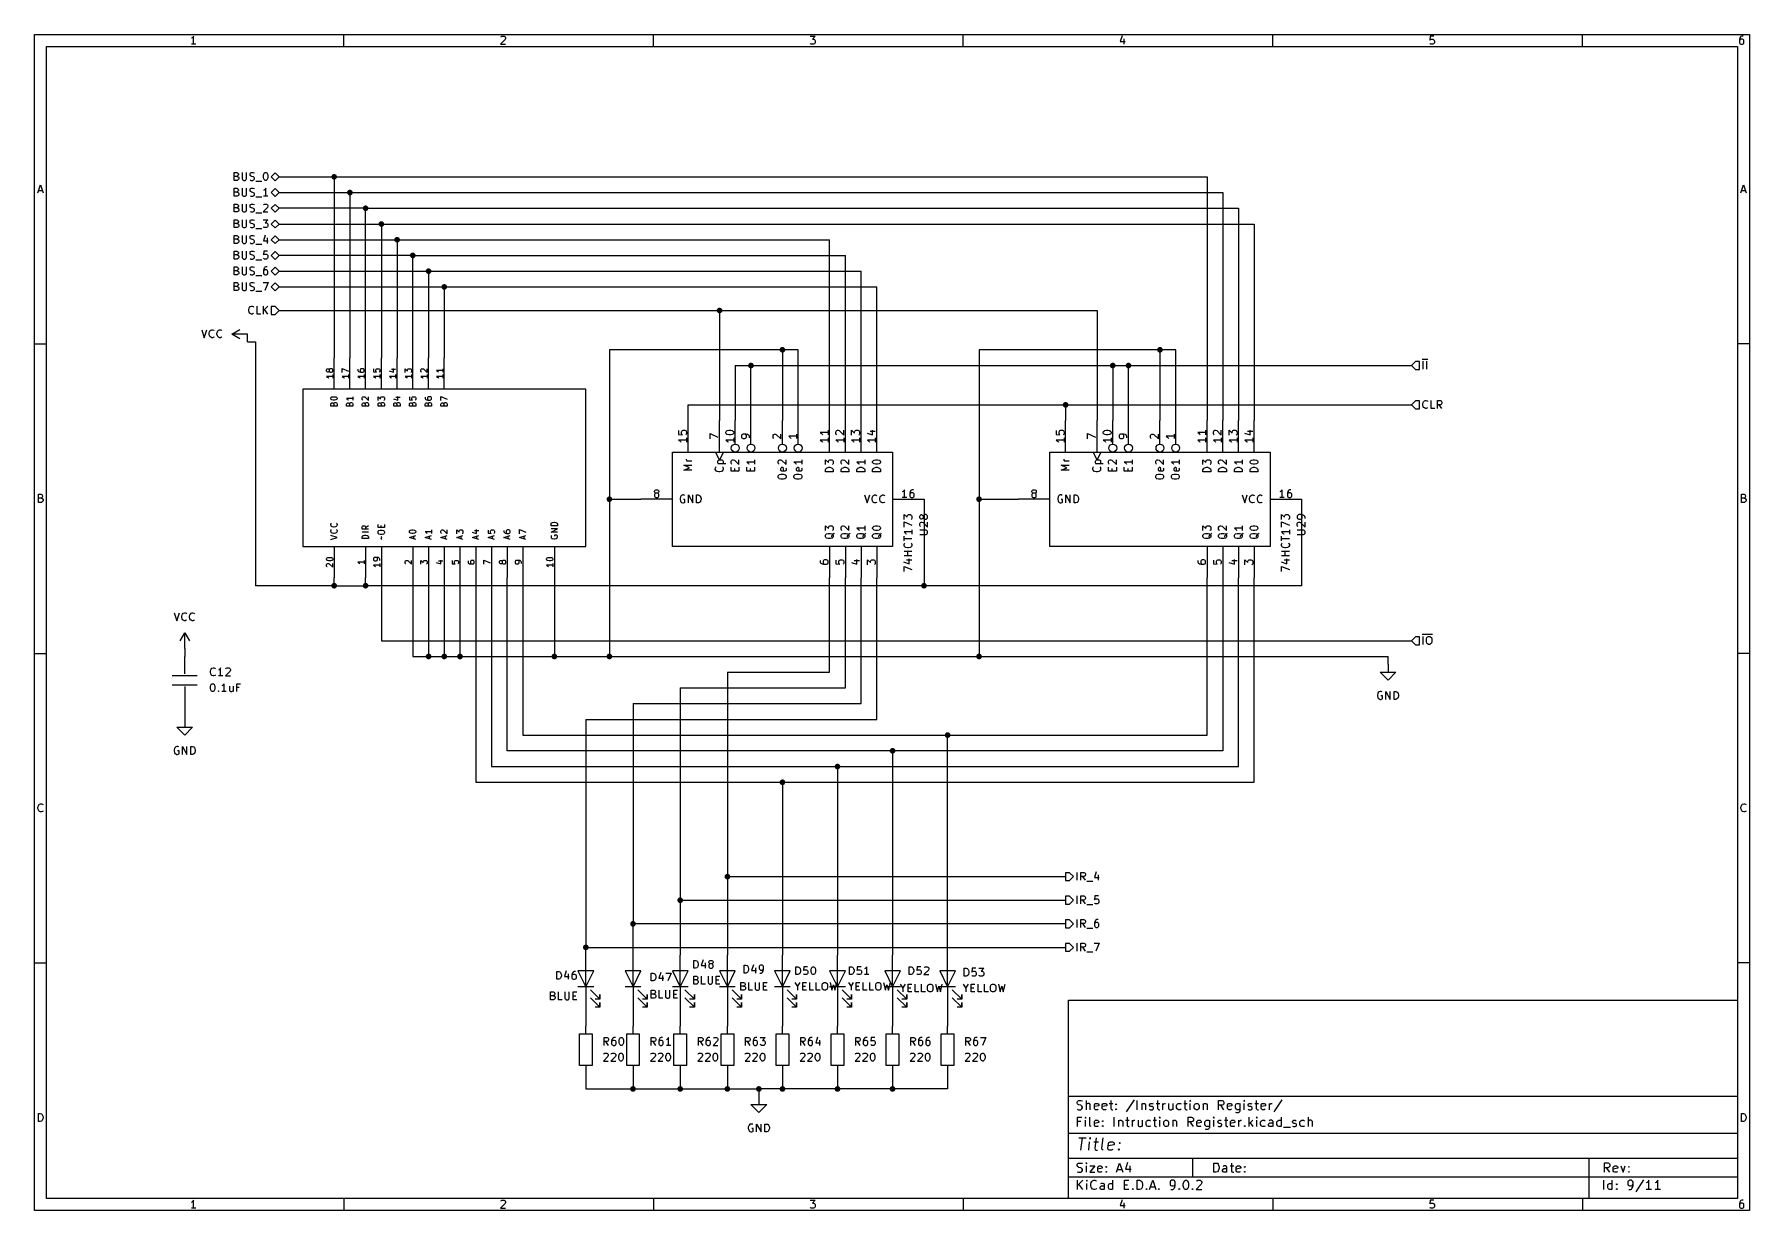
# Model space of a CAD drawing. Extents: x 0.4 to 11.3, y -7.9 to -0.4.
import ezdxf

# ---------------------------------------------------------------- set-up
doc = ezdxf.new("R2010")
doc.units = 0
doc.header["$MEASUREMENT"] = 0
for name, color, linetype in [('BROWN2', 54, 'CONTINUOUS'), ('CYAN2', 4, 'CONTINUOUS'), ('GREEN3', 91, 'CONTINUOUS'), ('LYELLOW', 51, 'CONTINUOUS'), ('RED2', 1, 'CONTINUOUS'), ('RED3', 11, 'CONTINUOUS')]:
    doc.layers.add(name, color=color, linetype=linetype)

msp = doc.modelspace()

# ---------------------------------------------------------------- linework, layer by layer
at = {"layer": 'BROWN2', "linetype": 'CONTINUOUS'}
for p, q in [((1.665, -1.323), (1.665, -1.273)), ((1.665, -1.273), (1.681, -1.273)), ((1.681, -1.297), (1.665, -1.297)), ((1.681, -1.273), (1.686, -1.275)), ((1.686, -1.294), (1.681, -1.297)), ((1.681, -1.297), (1.688, -1.299)), ((1.686, -1.275), (1.688, -1.278)), ((1.688, -1.292), (1.686, -1.294)), ((1.688, -1.278), (1.691, -1.282)), ((1.691, -1.287), (1.688, -1.292)), ((1.688, -1.299), (1.691, -1.301)), ((1.691, -1.282), (1.691, -1.287)), ((1.691, -1.301), (1.693, -1.306)), ((1.693, -1.306), (1.693, -1.313)), ((1.715, -1.273), (1.715, -1.313)), ((1.743, -1.313), (1.743, -1.273)), ((1.765, -1.282), (1.767, -1.278)), ((1.765, -1.287), (1.765, -1.282)), ((1.767, -1.292), (1.765, -1.287)), ((1.767, -1.278), (1.769, -1.275)), ((1.769, -1.294), (1.767, -1.292)), ((1.769, -1.275), (1.774, -1.273)), ((1.774, -1.297), (1.769, -1.294)), ((1.774, -1.273), (1.786, -1.273)), ((1.784, -1.299), (1.774, -1.297)), ((1.788, -1.301), (1.784, -1.299)), ((1.786, -1.273), (1.793, -1.275)), ((1.791, -1.304), (1.788, -1.301)), ((1.793, -1.309), (1.791, -1.304)), ((1.793, -1.313), (1.793, -1.309)), ((1.85, -1.292), (1.853, -1.282)), ((1.85, -1.304), (1.85, -1.292)), ((1.853, -1.313), (1.85, -1.304)), ((1.853, -1.282), (1.855, -1.278)), ((1.855, -1.278), (1.857, -1.275)), ((1.857, -1.275), (1.862, -1.273)), ((1.862, -1.273), (1.867, -1.273)), ((1.867, -1.273), (1.872, -1.275)), ((1.872, -1.275), (1.874, -1.278)), ((1.874, -1.278), (1.876, -1.282)), ((1.876, -1.282), (1.879, -1.292)), ((1.879, -1.304), (1.876, -1.313)), ((1.879, -1.292), (1.879, -1.304)), ((1.925, -1.275), (1.9, -1.3)), ((1.9, -1.3), (1.925, -1.325)), ((1.95, -1.3), (1.925, -1.275)), ((1.925, -1.325), (1.95, -1.3)), ((1.684, -1.323), (1.665, -1.323)), ((1.665, -1.423), (1.665, -1.373)), ((1.665, -1.373), (1.681, -1.373)), ((1.681, -1.397), (1.665, -1.397)), ((1.681, -1.373), (1.686, -1.375)), ((1.686, -1.394), (1.681, -1.397)), ((1.681, -1.397), (1.688, -1.399)), ((1.688, -1.32), (1.684, -1.323)), ((1.686, -1.375), (1.688, -1.378)), ((1.688, -1.392), (1.686, -1.394)), ((1.691, -1.318), (1.688, -1.32)), ((1.688, -1.378), (1.691, -1.382)), ((1.691, -1.387), (1.688, -1.392)), ((1.688, -1.399), (1.691, -1.401)), ((1.693, -1.313), (1.691, -1.318)), ((1.691, -1.382), (1.691, -1.387)), ((1.691, -1.401), (1.693, -1.406)), ((1.693, -1.413), (1.691, -1.418)), ((1.693, -1.406), (1.693, -1.413)), ((1.715, -1.313), (1.717, -1.318)), ((1.715, -1.373), (1.715, -1.413)), ((1.715, -1.413), (1.717, -1.418)), ((1.717, -1.318), (1.719, -1.32)), ((1.719, -1.32), (1.724, -1.323)), ((1.724, -1.323), (1.734, -1.323)), ((1.734, -1.323), (1.738, -1.32)), ((1.738, -1.32), (1.741, -1.318)), ((1.741, -1.318), (1.743, -1.313)), ((1.741, -1.418), (1.743, -1.413)), ((1.743, -1.413), (1.743, -1.373)), ((1.765, -1.32), (1.772, -1.323)), ((1.765, -1.382), (1.767, -1.378)), ((1.765, -1.387), (1.765, -1.382)), ((1.767, -1.392), (1.765, -1.387)), ((1.767, -1.378), (1.769, -1.375)), ((1.769, -1.394), (1.767, -1.392)), ((1.769, -1.375), (1.774, -1.373)), ((1.774, -1.397), (1.769, -1.394)), ((1.772, -1.323), (1.784, -1.323)), ((1.774, -1.373), (1.786, -1.373)), ((1.784, -1.399), (1.774, -1.397)), ((1.784, -1.323), (1.788, -1.32)), ((1.788, -1.401), (1.784, -1.399)), ((1.786, -1.373), (1.793, -1.375)), ((1.788, -1.32), (1.791, -1.318)), ((1.791, -1.404), (1.788, -1.401)), ((1.791, -1.318), (1.793, -1.313)), ((1.793, -1.409), (1.791, -1.404)), ((1.791, -1.418), (1.793, -1.413)), ((1.793, -1.413), (1.793, -1.409)), ((1.803, -1.328), (1.841, -1.328)), ((1.855, -1.385), (1.85, -1.387)), ((1.855, -1.318), (1.853, -1.313)), ((1.857, -1.32), (1.855, -1.318)), ((1.86, -1.38), (1.855, -1.385)), ((1.862, -1.323), (1.857, -1.32)), ((1.865, -1.373), (1.86, -1.38)), ((1.867, -1.323), (1.862, -1.323)), ((1.865, -1.423), (1.865, -1.373)), ((1.872, -1.32), (1.867, -1.323)), ((1.874, -1.318), (1.872, -1.32)), ((1.876, -1.313), (1.874, -1.318)), ((1.925, -1.375), (1.9, -1.4)), ((1.9, -1.4), (1.925, -1.425)), ((1.95, -1.4), (1.925, -1.375)), ((1.925, -1.425), (1.95, -1.4)), ((1.684, -1.423), (1.665, -1.423)), ((1.665, -1.523), (1.665, -1.473)), ((1.665, -1.473), (1.681, -1.473)), ((1.681, -1.497), (1.665, -1.497)), ((1.684, -1.523), (1.665, -1.523)), ((1.681, -1.473), (1.686, -1.475)), ((1.686, -1.494), (1.681, -1.497)), ((1.681, -1.497), (1.688, -1.499)), ((1.688, -1.42), (1.684, -1.423)), ((1.688, -1.52), (1.684, -1.523)), ((1.686, -1.475), (1.688, -1.478)), ((1.688, -1.492), (1.686, -1.494)), ((1.691, -1.418), (1.688, -1.42)), ((1.688, -1.478), (1.691, -1.482)), ((1.691, -1.487), (1.688, -1.492)), ((1.688, -1.499), (1.691, -1.501)), ((1.691, -1.518), (1.688, -1.52)), ((1.691, -1.482), (1.691, -1.487)), ((1.691, -1.501), (1.693, -1.506)), ((1.693, -1.513), (1.691, -1.518)), ((1.693, -1.506), (1.693, -1.513)), ((1.715, -1.473), (1.715, -1.513)), ((1.715, -1.513), (1.717, -1.518)), ((1.717, -1.418), (1.719, -1.42)), ((1.717, -1.518), (1.719, -1.52)), ((1.719, -1.42), (1.724, -1.423)), ((1.719, -1.52), (1.724, -1.523)), ((1.724, -1.423), (1.734, -1.423)), ((1.724, -1.523), (1.734, -1.523)), ((1.734, -1.423), (1.738, -1.42)), ((1.734, -1.523), (1.738, -1.52)), ((1.738, -1.42), (1.741, -1.418)), ((1.738, -1.52), (1.741, -1.518)), ((1.741, -1.518), (1.743, -1.513)), ((1.743, -1.513), (1.743, -1.473)), ((1.765, -1.42), (1.772, -1.423)), ((1.765, -1.482), (1.767, -1.478)), ((1.765, -1.487), (1.765, -1.482)), ((1.767, -1.492), (1.765, -1.487)), ((1.765, -1.52), (1.772, -1.523)), ((1.767, -1.478), (1.769, -1.475)), ((1.769, -1.494), (1.767, -1.492)), ((1.769, -1.475), (1.774, -1.473)), ((1.774, -1.497), (1.769, -1.494)), ((1.772, -1.423), (1.784, -1.423)), ((1.772, -1.523), (1.784, -1.523)), ((1.774, -1.473), (1.786, -1.473)), ((1.784, -1.499), (1.774, -1.497)), ((1.784, -1.423), (1.788, -1.42)), ((1.788, -1.501), (1.784, -1.499)), ((1.784, -1.523), (1.788, -1.52)), ((1.786, -1.473), (1.793, -1.475)), ((1.788, -1.42), (1.791, -1.418)), ((1.791, -1.504), (1.788, -1.501)), ((1.788, -1.52), (1.791, -1.518)), ((1.793, -1.509), (1.791, -1.504)), ((1.791, -1.518), (1.793, -1.513)), ((1.793, -1.513), (1.793, -1.509)), ((1.803, -1.428), (1.841, -1.428)), ((1.876, -1.494), (1.848, -1.523)), ((1.848, -1.523), (1.879, -1.523)), ((1.879, -1.423), (1.85, -1.423)), ((1.85, -1.478), (1.853, -1.475)), ((1.853, -1.475), (1.857, -1.473)), ((1.857, -1.473), (1.869, -1.473)), ((1.869, -1.473), (1.874, -1.475)), ((1.874, -1.475), (1.876, -1.478)), ((1.876, -1.478), (1.879, -1.482)), ((1.879, -1.487), (1.876, -1.494)), ((1.879, -1.482), (1.879, -1.487)), ((1.925, -1.475), (1.9, -1.5)), ((1.9, -1.5), (1.925, -1.525)), ((1.95, -1.5), (1.925, -1.475)), ((1.925, -1.525), (1.95, -1.5)), ((1.665, -1.623), (1.665, -1.573)), ((1.665, -1.573), (1.681, -1.573)), ((1.681, -1.597), (1.665, -1.597)), ((1.684, -1.623), (1.665, -1.623)), ((1.681, -1.573), (1.686, -1.575)), ((1.686, -1.594), (1.681, -1.597)), ((1.681, -1.597), (1.688, -1.599)), ((1.688, -1.62), (1.684, -1.623)), ((1.686, -1.575), (1.688, -1.578)), ((1.688, -1.592), (1.686, -1.594)), ((1.688, -1.578), (1.691, -1.582)), ((1.691, -1.587), (1.688, -1.592)), ((1.688, -1.599), (1.691, -1.601)), ((1.691, -1.618), (1.688, -1.62)), ((1.691, -1.582), (1.691, -1.587)), ((1.691, -1.601), (1.693, -1.606)), ((1.693, -1.613), (1.691, -1.618)), ((1.693, -1.606), (1.693, -1.613)), ((1.715, -1.573), (1.715, -1.613)), ((1.715, -1.613), (1.717, -1.618)), ((1.717, -1.618), (1.719, -1.62)), ((1.719, -1.62), (1.724, -1.623)), ((1.724, -1.623), (1.734, -1.623)), ((1.734, -1.623), (1.738, -1.62)), ((1.738, -1.62), (1.741, -1.618)), ((1.741, -1.618), (1.743, -1.613)), ((1.743, -1.613), (1.743, -1.573)), ((1.765, -1.582), (1.767, -1.578)), ((1.765, -1.587), (1.765, -1.582)), ((1.767, -1.592), (1.765, -1.587)), ((1.765, -1.62), (1.772, -1.623)), ((1.767, -1.578), (1.769, -1.575)), ((1.769, -1.594), (1.767, -1.592)), ((1.769, -1.575), (1.774, -1.573)), ((1.774, -1.597), (1.769, -1.594)), ((1.772, -1.623), (1.784, -1.623)), ((1.774, -1.573), (1.786, -1.573)), ((1.784, -1.599), (1.774, -1.597)), ((1.788, -1.601), (1.784, -1.599)), ((1.784, -1.623), (1.788, -1.62)), ((1.786, -1.573), (1.793, -1.575)), ((1.791, -1.604), (1.788, -1.601)), ((1.788, -1.62), (1.791, -1.618)), ((1.793, -1.609), (1.791, -1.604)), ((1.791, -1.618), (1.793, -1.613)), ((1.793, -1.613), (1.793, -1.609)), ((1.803, -1.528), (1.841, -1.528)), ((1.803, -1.628), (1.841, -1.628)), ((1.848, -1.573), (1.879, -1.573)), ((1.85, -1.62), (1.848, -1.618)), ((1.855, -1.623), (1.85, -1.62)), ((1.869, -1.623), (1.855, -1.623)), ((1.879, -1.573), (1.862, -1.592)), ((1.862, -1.592), (1.869, -1.592)), ((1.869, -1.592), (1.874, -1.594)), ((1.874, -1.62), (1.869, -1.623)), ((1.874, -1.594), (1.876, -1.597)), ((1.876, -1.618), (1.874, -1.62)), ((1.876, -1.597), (1.879, -1.601)), ((1.879, -1.613), (1.876, -1.618)), ((1.879, -1.601), (1.879, -1.613)), ((1.925, -1.575), (1.9, -1.6)), ((1.9, -1.6), (1.925, -1.625)), ((1.95, -1.6), (1.925, -1.575)), ((1.925, -1.625), (1.95, -1.6)), ((1.665, -1.723), (1.665, -1.673)), ((1.665, -1.673), (1.681, -1.673)), ((1.681, -1.697), (1.665, -1.697)), ((1.684, -1.723), (1.665, -1.723)), ((1.681, -1.673), (1.686, -1.675)), ((1.686, -1.694), (1.681, -1.697)), ((1.681, -1.697), (1.688, -1.699)), ((1.688, -1.72), (1.684, -1.723)), ((1.686, -1.675), (1.688, -1.678)), ((1.688, -1.692), (1.686, -1.694)), ((1.688, -1.678), (1.691, -1.682)), ((1.691, -1.687), (1.688, -1.692)), ((1.688, -1.699), (1.691, -1.701)), ((1.691, -1.718), (1.688, -1.72)), ((1.691, -1.682), (1.691, -1.687)), ((1.691, -1.701), (1.693, -1.706)), ((1.693, -1.713), (1.691, -1.718)), ((1.693, -1.706), (1.693, -1.713)), ((1.715, -1.673), (1.715, -1.713)), ((1.715, -1.713), (1.717, -1.718)), ((1.717, -1.718), (1.719, -1.72)), ((1.719, -1.72), (1.724, -1.723)), ((1.724, -1.723), (1.734, -1.723)), ((1.734, -1.723), (1.738, -1.72)), ((1.738, -1.72), (1.741, -1.718)), ((1.741, -1.718), (1.743, -1.713)), ((1.743, -1.713), (1.743, -1.673)), ((1.765, -1.682), (1.767, -1.678)), ((1.765, -1.687), (1.765, -1.682)), ((1.767, -1.692), (1.765, -1.687)), ((1.765, -1.72), (1.772, -1.723)), ((1.767, -1.678), (1.769, -1.675)), ((1.769, -1.694), (1.767, -1.692)), ((1.769, -1.675), (1.774, -1.673)), ((1.774, -1.697), (1.769, -1.694)), ((1.772, -1.723), (1.784, -1.723)), ((1.774, -1.673), (1.786, -1.673)), ((1.784, -1.699), (1.774, -1.697)), ((1.788, -1.701), (1.784, -1.699)), ((1.784, -1.723), (1.788, -1.72)), ((1.786, -1.673), (1.793, -1.675)), ((1.791, -1.704), (1.788, -1.701)), ((1.788, -1.72), (1.791, -1.718)), ((1.793, -1.709), (1.791, -1.704)), ((1.791, -1.718), (1.793, -1.713)), ((1.793, -1.713), (1.793, -1.709)), ((1.803, -1.728), (1.841, -1.728)), ((1.862, -1.67), (1.85, -1.706)), ((1.85, -1.706), (1.881, -1.706)), ((1.874, -1.689), (1.874, -1.723)), ((1.925, -1.675), (1.9, -1.7)), ((1.9, -1.7), (1.925, -1.725)), ((1.95, -1.7), (1.925, -1.675)), ((1.925, -1.725), (1.95, -1.7)), ((1.665, -1.823), (1.665, -1.773)), ((1.665, -1.773), (1.681, -1.773)), ((1.681, -1.797), (1.665, -1.797)), ((1.684, -1.823), (1.665, -1.823)), ((1.681, -1.773), (1.686, -1.775)), ((1.686, -1.794), (1.681, -1.797)), ((1.681, -1.797), (1.688, -1.799)), ((1.688, -1.82), (1.684, -1.823)), ((1.686, -1.775), (1.688, -1.778)), ((1.688, -1.792), (1.686, -1.794)), ((1.688, -1.778), (1.691, -1.782)), ((1.691, -1.787), (1.688, -1.792)), ((1.688, -1.799), (1.691, -1.801)), ((1.691, -1.818), (1.688, -1.82)), ((1.691, -1.782), (1.691, -1.787)), ((1.691, -1.801), (1.693, -1.806)), ((1.693, -1.813), (1.691, -1.818)), ((1.693, -1.806), (1.693, -1.813)), ((1.715, -1.773), (1.715, -1.813)), ((1.715, -1.813), (1.717, -1.818)), ((1.717, -1.818), (1.719, -1.82)), ((1.719, -1.82), (1.724, -1.823)), ((1.724, -1.823), (1.734, -1.823)), ((1.734, -1.823), (1.738, -1.82)), ((1.738, -1.82), (1.741, -1.818)), ((1.741, -1.818), (1.743, -1.813)), ((1.743, -1.813), (1.743, -1.773)), ((1.765, -1.782), (1.767, -1.778)), ((1.765, -1.787), (1.765, -1.782)), ((1.767, -1.792), (1.765, -1.787)), ((1.765, -1.82), (1.772, -1.823)), ((1.767, -1.778), (1.769, -1.775)), ((1.769, -1.794), (1.767, -1.792)), ((1.769, -1.775), (1.774, -1.773)), ((1.774, -1.797), (1.769, -1.794)), ((1.772, -1.823), (1.784, -1.823)), ((1.774, -1.773), (1.786, -1.773)), ((1.784, -1.799), (1.774, -1.797)), ((1.788, -1.801), (1.784, -1.799)), ((1.784, -1.823), (1.788, -1.82)), ((1.786, -1.773), (1.793, -1.775)), ((1.791, -1.804), (1.788, -1.801)), ((1.788, -1.82), (1.791, -1.818)), ((1.793, -1.809), (1.791, -1.804)), ((1.791, -1.818), (1.793, -1.813)), ((1.793, -1.813), (1.793, -1.809)), ((1.803, -1.828), (1.841, -1.828)), ((1.853, -1.773), (1.85, -1.797)), ((1.85, -1.797), (1.853, -1.794)), ((1.853, -1.82), (1.85, -1.818)), ((1.876, -1.773), (1.853, -1.773)), ((1.853, -1.794), (1.857, -1.792)), ((1.857, -1.823), (1.853, -1.82)), ((1.857, -1.792), (1.869, -1.792)), ((1.869, -1.823), (1.857, -1.823)), ((1.869, -1.792), (1.874, -1.794)), ((1.874, -1.82), (1.869, -1.823)), ((1.874, -1.794), (1.876, -1.797)), ((1.876, -1.818), (1.874, -1.82)), ((1.876, -1.797), (1.879, -1.801)), ((1.879, -1.813), (1.876, -1.818)), ((1.879, -1.801), (1.879, -1.813)), ((1.925, -1.775), (1.9, -1.8)), ((1.9, -1.8), (1.925, -1.825)), ((1.95, -1.8), (1.925, -1.775)), ((1.925, -1.825), (1.95, -1.8)), ((1.665, -1.923), (1.665, -1.873)), ((1.665, -1.873), (1.681, -1.873)), ((1.681, -1.897), (1.665, -1.897)), ((1.684, -1.923), (1.665, -1.923)), ((1.681, -1.873), (1.686, -1.875)), ((1.686, -1.894), (1.681, -1.897)), ((1.681, -1.897), (1.688, -1.899)), ((1.688, -1.92), (1.684, -1.923)), ((1.686, -1.875), (1.688, -1.878)), ((1.688, -1.892), (1.686, -1.894)), ((1.688, -1.878), (1.691, -1.882)), ((1.691, -1.887), (1.688, -1.892)), ((1.688, -1.899), (1.691, -1.901)), ((1.691, -1.918), (1.688, -1.92)), ((1.691, -1.882), (1.691, -1.887)), ((1.691, -1.901), (1.693, -1.906)), ((1.693, -1.913), (1.691, -1.918)), ((1.693, -1.906), (1.693, -1.913)), ((1.715, -1.873), (1.715, -1.913)), ((1.715, -1.913), (1.717, -1.918)), ((1.717, -1.918), (1.719, -1.92)), ((1.719, -1.92), (1.724, -1.923)), ((1.724, -1.923), (1.734, -1.923)), ((1.734, -1.923), (1.738, -1.92)), ((1.738, -1.92), (1.741, -1.918)), ((1.741, -1.918), (1.743, -1.913)), ((1.743, -1.913), (1.743, -1.873)), ((1.765, -1.882), (1.767, -1.878)), ((1.765, -1.887), (1.765, -1.882)), ((1.767, -1.892), (1.765, -1.887)), ((1.765, -1.92), (1.772, -1.923)), ((1.767, -1.878), (1.769, -1.875)), ((1.769, -1.894), (1.767, -1.892)), ((1.769, -1.875), (1.774, -1.873)), ((1.774, -1.897), (1.769, -1.894)), ((1.772, -1.923), (1.784, -1.923)), ((1.774, -1.873), (1.786, -1.873)), ((1.784, -1.899), (1.774, -1.897)), ((1.788, -1.901), (1.784, -1.899)), ((1.784, -1.923), (1.788, -1.92)), ((1.786, -1.873), (1.793, -1.875)), ((1.791, -1.904), (1.788, -1.901)), ((1.788, -1.92), (1.791, -1.918)), ((1.793, -1.909), (1.791, -1.904)), ((1.791, -1.918), (1.793, -1.913)), ((1.793, -1.913), (1.793, -1.909)), ((1.803, -1.928), (1.841, -1.928)), ((1.853, -1.885), (1.85, -1.894)), ((1.85, -1.894), (1.85, -1.913)), ((1.853, -1.897), (1.85, -1.901)), ((1.85, -1.913), (1.853, -1.918)), ((1.857, -1.878), (1.853, -1.885)), ((1.855, -1.894), (1.853, -1.897)), ((1.853, -1.918), (1.855, -1.92)), ((1.86, -1.892), (1.855, -1.894)), ((1.855, -1.92), (1.86, -1.923)), ((1.86, -1.875), (1.857, -1.878)), ((1.865, -1.873), (1.86, -1.875)), ((1.869, -1.892), (1.86, -1.892)), ((1.86, -1.923), (1.869, -1.923)), ((1.874, -1.873), (1.865, -1.873)), ((1.874, -1.894), (1.869, -1.892)), ((1.869, -1.923), (1.874, -1.92)), ((1.876, -1.897), (1.874, -1.894)), ((1.874, -1.92), (1.876, -1.918)), ((1.879, -1.901), (1.876, -1.897)), ((1.876, -1.918), (1.879, -1.913)), ((1.879, -1.913), (1.879, -1.901)), ((1.925, -1.875), (1.9, -1.9)), ((1.9, -1.9), (1.925, -1.925)), ((1.95, -1.9), (1.925, -1.875)), ((1.925, -1.925), (1.95, -1.9)), ((1.665, -2.023), (1.665, -1.973)), ((1.665, -1.973), (1.681, -1.973)), ((1.681, -1.997), (1.665, -1.997)), ((1.684, -2.023), (1.665, -2.023)), ((1.681, -1.973), (1.686, -1.975)), ((1.686, -1.994), (1.681, -1.997)), ((1.681, -1.997), (1.688, -1.999)), ((1.688, -2.02), (1.684, -2.023)), ((1.686, -1.975), (1.688, -1.978)), ((1.688, -1.992), (1.686, -1.994)), ((1.688, -1.978), (1.691, -1.982)), ((1.691, -1.987), (1.688, -1.992)), ((1.688, -1.999), (1.691, -2.001)), ((1.691, -2.018), (1.688, -2.02)), ((1.691, -1.982), (1.691, -1.987)), ((1.691, -2.001), (1.693, -2.006)), ((1.693, -2.013), (1.691, -2.018)), ((1.693, -2.006), (1.693, -2.013)), ((1.715, -1.973), (1.715, -2.013)), ((1.715, -2.013), (1.717, -2.018)), ((1.717, -2.018), (1.719, -2.02)), ((1.719, -2.02), (1.724, -2.023)), ((1.724, -2.023), (1.734, -2.023)), ((1.734, -2.023), (1.738, -2.02)), ((1.738, -2.02), (1.741, -2.018)), ((1.741, -2.018), (1.743, -2.013)), ((1.743, -2.013), (1.743, -1.973)), ((1.765, -1.982), (1.767, -1.978)), ((1.765, -1.987), (1.765, -1.982)), ((1.767, -1.992), (1.765, -1.987)), ((1.765, -2.02), (1.772, -2.023)), ((1.767, -1.978), (1.769, -1.975)), ((1.769, -1.994), (1.767, -1.992)), ((1.769, -1.975), (1.774, -1.973)), ((1.774, -1.997), (1.769, -1.994)), ((1.772, -2.023), (1.784, -2.023)), ((1.774, -1.973), (1.786, -1.973)), ((1.784, -1.999), (1.774, -1.997)), ((1.788, -2.001), (1.784, -1.999)), ((1.784, -2.023), (1.788, -2.02)), ((1.786, -1.973), (1.793, -1.975)), ((1.791, -2.004), (1.788, -2.001)), ((1.788, -2.02), (1.791, -2.018)), ((1.793, -2.009), (1.791, -2.004)), ((1.791, -2.018), (1.793, -2.013)), ((1.793, -2.013), (1.793, -2.009)), ((1.803, -2.028), (1.841, -2.028)), ((1.848, -1.973), (1.881, -1.973)), ((1.881, -1.973), (1.86, -2.023)), ((1.925, -1.975), (1.9, -2)), ((1.9, -2), (1.925, -2.025)), ((1.95, -2), (1.925, -1.975)), ((1.925, -2.025), (1.95, -2)), ((1.757, -2.144), (1.76, -2.135)), ((1.757, -2.151), (1.757, -2.144)), ((1.76, -2.161), (1.757, -2.151)), ((1.76, -2.135), (1.762, -2.13)), ((1.762, -2.166), (1.76, -2.161)), ((1.762, -2.13), (1.767, -2.125)), ((1.767, -2.17), (1.762, -2.166)), ((1.767, -2.125), (1.774, -2.123)), ((1.774, -2.173), (1.767, -2.17)), ((1.774, -2.123), (1.779, -2.123)), ((1.779, -2.173), (1.774, -2.173)), ((1.779, -2.123), (1.786, -2.125)), ((1.786, -2.17), (1.779, -2.173)), ((1.786, -2.125), (1.788, -2.128)), ((1.788, -2.168), (1.786, -2.17)), ((1.81, -2.173), (1.81, -2.123)), ((1.834, -2.173), (1.81, -2.173)), ((1.85, -2.173), (1.85, -2.123)), ((1.879, -2.123), (1.85, -2.151)), ((1.879, -2.173), (1.857, -2.144)), ((1.925, -2.125), (1.9, -2.125)), ((1.9, -2.125), (1.9, -2.175)), ((1.9, -2.175), (1.925, -2.175)), ((1.95, -2.15), (1.925, -2.125)), ((1.925, -2.175), (1.95, -2.15)), ((9.175, -2.475), (9.15, -2.5)), ((9.15, -2.5), (9.175, -2.525)), ((9.2, -2.475), (9.175, -2.475)), ((9.2, -2.525), (9.2, -2.475)), ((9.217, -2.459), (9.254, -2.459)), ((9.224, -2.523), (9.224, -2.473)), ((9.247, -2.523), (9.247, -2.473)), ((9.175, -2.525), (9.2, -2.525)), ((9.175, -2.725), (9.15, -2.75)), ((9.2, -2.725), (9.175, -2.725)), ((9.2, -2.775), (9.2, -2.725)), ((9.226, -2.73), (9.231, -2.725)), ((9.231, -2.725), (9.238, -2.723)), ((9.238, -2.723), (9.243, -2.723)), ((9.243, -2.723), (9.25, -2.725)), ((9.25, -2.725), (9.252, -2.728)), ((9.274, -2.773), (9.274, -2.723)), ((9.314, -2.773), (9.314, -2.723)), ((9.314, -2.723), (9.333, -2.723)), ((9.333, -2.723), (9.338, -2.725)), ((9.338, -2.725), (9.34, -2.728)), ((9.15, -2.75), (9.175, -2.775)), ((9.175, -2.775), (9.2, -2.775)), ((9.221, -2.744), (9.224, -2.735)), ((9.221, -2.751), (9.221, -2.744)), ((9.224, -2.761), (9.221, -2.751)), ((9.224, -2.735), (9.226, -2.73)), ((9.226, -2.766), (9.224, -2.761)), ((9.231, -2.77), (9.226, -2.766)), ((9.238, -2.773), (9.231, -2.77)), ((9.243, -2.773), (9.238, -2.773)), ((9.25, -2.77), (9.243, -2.773)), ((9.252, -2.768), (9.25, -2.77)), ((9.297, -2.773), (9.274, -2.773)), ((9.333, -2.749), (9.314, -2.749)), ((9.343, -2.773), (9.326, -2.749)), ((9.338, -2.747), (9.333, -2.749)), ((9.34, -2.744), (9.338, -2.747)), ((9.34, -2.728), (9.343, -2.732)), ((9.343, -2.739), (9.34, -2.744)), ((9.343, -2.732), (9.343, -2.739)), ((9.175, -4.225), (9.15, -4.25)), ((9.15, -4.25), (9.175, -4.275)), ((9.2, -4.225), (9.175, -4.225)), ((9.2, -4.275), (9.2, -4.225)), ((9.217, -4.209), (9.283, -4.209)), ((9.224, -4.273), (9.224, -4.223)), ((9.245, -4.239), (9.247, -4.23)), ((9.245, -4.256), (9.245, -4.239)), ((9.247, -4.23), (9.252, -4.225)), ((9.252, -4.225), (9.257, -4.223)), ((9.257, -4.223), (9.266, -4.223)), ((9.266, -4.223), (9.271, -4.225)), ((9.271, -4.225), (9.276, -4.23)), ((9.276, -4.23), (9.278, -4.239)), ((9.278, -4.239), (9.278, -4.256)), ((9.175, -4.275), (9.2, -4.275)), ((9.247, -4.266), (9.245, -4.256)), ((9.252, -4.27), (9.247, -4.266)), ((9.257, -4.273), (9.252, -4.27)), ((9.266, -4.273), (9.257, -4.273)), ((9.271, -4.27), (9.266, -4.273)), ((9.276, -4.266), (9.271, -4.27)), ((9.278, -4.256), (9.276, -4.266)), ((6.975, -5.725), (6.95, -5.725)), ((6.95, -5.725), (6.95, -5.775)), ((6.95, -5.775), (6.975, -5.775)), ((7, -5.75), (6.975, -5.725)), ((6.975, -5.775), (7, -5.75)), ((7.024, -5.773), (7.024, -5.723)), ((7.047, -5.773), (7.047, -5.723)), ((7.047, -5.723), (7.066, -5.723)), ((7.066, -5.749), (7.047, -5.749)), ((7.076, -5.773), (7.059, -5.749)), ((7.066, -5.723), (7.071, -5.725)), ((7.071, -5.747), (7.066, -5.749)), ((7.071, -5.725), (7.074, -5.728)), ((7.074, -5.744), (7.071, -5.747)), ((7.074, -5.728), (7.076, -5.732)), ((7.076, -5.739), (7.074, -5.744)), ((7.076, -5.732), (7.076, -5.739)), ((7.085, -5.778), (7.124, -5.778)), ((7.145, -5.72), (7.133, -5.756)), ((7.133, -5.756), (7.164, -5.756)), ((7.157, -5.739), (7.157, -5.773)), ((6.975, -5.875), (6.95, -5.875)), ((6.95, -5.875), (6.95, -5.925)), ((7, -5.9), (6.975, -5.875)), ((7.024, -5.923), (7.024, -5.873)), ((7.047, -5.923), (7.047, -5.873)), ((7.047, -5.873), (7.066, -5.873)), ((7.066, -5.873), (7.071, -5.875)), ((7.071, -5.875), (7.074, -5.878)), ((7.074, -5.878), (7.076, -5.882)), ((7.076, -5.882), (7.076, -5.889)), ((7.135, -5.873), (7.133, -5.897)), ((7.159, -5.873), (7.135, -5.873)), ((6.95, -5.925), (6.975, -5.925)), ((6.975, -5.925), (7, -5.9)), ((7.066, -5.899), (7.047, -5.899)), ((7.076, -5.923), (7.059, -5.899)), ((7.071, -5.897), (7.066, -5.899)), ((7.074, -5.894), (7.071, -5.897)), ((7.076, -5.889), (7.074, -5.894)), ((7.085, -5.928), (7.124, -5.928)), ((7.133, -5.897), (7.135, -5.894)), ((7.135, -5.92), (7.133, -5.918)), ((7.135, -5.894), (7.14, -5.892)), ((7.14, -5.923), (7.135, -5.92)), ((7.14, -5.892), (7.152, -5.892)), ((7.152, -5.923), (7.14, -5.923)), ((7.152, -5.892), (7.157, -5.894)), ((7.157, -5.92), (7.152, -5.923)), ((7.157, -5.894), (7.159, -5.897)), ((7.159, -5.918), (7.157, -5.92)), ((7.159, -5.897), (7.162, -5.901)), ((7.162, -5.913), (7.159, -5.918)), ((7.162, -5.901), (7.162, -5.913)), ((6.975, -6.025), (6.95, -6.025)), ((6.95, -6.025), (6.95, -6.075)), ((6.95, -6.075), (6.975, -6.075)), ((7, -6.05), (6.975, -6.025)), ((6.975, -6.075), (7, -6.05)), ((7.024, -6.073), (7.024, -6.023)), ((7.047, -6.073), (7.047, -6.023)), ((7.047, -6.023), (7.066, -6.023)), ((7.066, -6.049), (7.047, -6.049)), ((7.076, -6.073), (7.059, -6.049)), ((7.066, -6.023), (7.071, -6.025)), ((7.071, -6.047), (7.066, -6.049)), ((7.071, -6.025), (7.074, -6.028)), ((7.074, -6.044), (7.071, -6.047)), ((7.074, -6.028), (7.076, -6.032)), ((7.076, -6.039), (7.074, -6.044)), ((7.076, -6.032), (7.076, -6.039)), ((7.085, -6.078), (7.124, -6.078)), ((7.135, -6.035), (7.133, -6.044)), ((7.133, -6.044), (7.133, -6.063)), ((7.135, -6.047), (7.133, -6.051)), ((7.133, -6.063), (7.135, -6.068)), ((7.14, -6.028), (7.135, -6.035)), ((7.138, -6.044), (7.135, -6.047)), ((7.135, -6.068), (7.138, -6.07)), ((7.143, -6.042), (7.138, -6.044)), ((7.138, -6.07), (7.143, -6.073)), ((7.143, -6.025), (7.14, -6.028)), ((7.147, -6.023), (7.143, -6.025)), ((7.152, -6.042), (7.143, -6.042)), ((7.143, -6.073), (7.152, -6.073)), ((7.157, -6.023), (7.147, -6.023)), ((7.157, -6.044), (7.152, -6.042)), ((7.152, -6.073), (7.157, -6.07)), ((7.159, -6.047), (7.157, -6.044)), ((7.157, -6.07), (7.159, -6.068)), ((7.162, -6.051), (7.159, -6.047)), ((7.159, -6.068), (7.162, -6.063)), ((7.162, -6.063), (7.162, -6.051)), ((6.975, -6.175), (6.95, -6.175)), ((6.95, -6.175), (6.95, -6.225)), ((7, -6.2), (6.975, -6.175)), ((6.975, -6.225), (7, -6.2)), ((7.024, -6.223), (7.024, -6.173)), ((7.047, -6.223), (7.047, -6.173)), ((7.047, -6.173), (7.066, -6.173)), ((7.066, -6.199), (7.047, -6.199)), ((7.076, -6.223), (7.059, -6.199)), ((7.066, -6.173), (7.071, -6.175)), ((7.071, -6.197), (7.066, -6.199)), ((7.071, -6.175), (7.074, -6.178)), ((7.074, -6.194), (7.071, -6.197)), ((7.074, -6.178), (7.076, -6.182)), ((7.076, -6.189), (7.074, -6.194)), ((7.076, -6.182), (7.076, -6.189)), ((7.131, -6.173), (7.164, -6.173)), ((7.164, -6.173), (7.143, -6.223)), ((6.95, -6.225), (6.975, -6.225)), ((7.085, -6.228), (7.124, -6.228))]:
    msp.add_line(p, q, dxfattribs=at)
at = {"layer": 'CYAN2', "linetype": 'CONTINUOUS'}
for p, q in [((1.458, -2.273), (1.474, -2.323)), ((1.474, -2.323), (1.491, -2.273)), ((1.505, -2.294), (1.508, -2.285)), ((1.508, -2.285), (1.51, -2.28)), ((1.51, -2.28), (1.515, -2.275)), ((1.515, -2.275), (1.522, -2.273)), ((1.522, -2.273), (1.527, -2.273)), ((1.527, -2.273), (1.534, -2.275)), ((1.534, -2.275), (1.536, -2.278)), ((1.555, -2.294), (1.558, -2.285)), ((1.558, -2.285), (1.56, -2.28)), ((1.56, -2.28), (1.565, -2.275)), ((1.565, -2.275), (1.572, -2.273)), ((1.572, -2.273), (1.577, -2.273)), ((1.577, -2.273), (1.584, -2.275)), ((1.584, -2.275), (1.586, -2.278)), ((1.505, -2.301), (1.505, -2.294)), ((1.508, -2.311), (1.505, -2.301)), ((1.51, -2.316), (1.508, -2.311)), ((1.515, -2.32), (1.51, -2.316)), ((1.522, -2.323), (1.515, -2.32)), ((1.527, -2.323), (1.522, -2.323)), ((1.534, -2.32), (1.527, -2.323)), ((1.536, -2.318), (1.534, -2.32)), ((1.555, -2.301), (1.555, -2.294)), ((1.558, -2.311), (1.555, -2.301)), ((1.56, -2.316), (1.558, -2.311)), ((1.565, -2.32), (1.56, -2.316)), ((1.572, -2.323), (1.565, -2.32)), ((1.577, -2.323), (1.572, -2.323)), ((1.584, -2.32), (1.577, -2.323)), ((1.586, -2.318), (1.584, -2.32)), ((2.279, -2.707), (2.28, -2.703)), ((2.279, -2.711), (2.279, -2.707)), ((2.28, -2.715), (2.279, -2.711)), ((2.28, -2.703), (2.282, -2.701)), ((2.282, -2.717), (2.28, -2.715)), ((2.282, -2.701), (2.286, -2.7)), ((2.286, -2.719), (2.282, -2.717)), ((2.286, -2.7), (2.294, -2.698)), ((2.294, -2.72), (2.286, -2.719)), ((2.294, -2.698), (2.303, -2.698)), ((2.303, -2.72), (2.294, -2.72)), ((2.303, -2.698), (2.311, -2.7)), ((2.311, -2.719), (2.303, -2.72)), ((2.311, -2.7), (2.315, -2.701)), ((2.315, -2.717), (2.311, -2.719)), ((2.315, -2.701), (2.317, -2.703)), ((2.317, -2.715), (2.315, -2.717)), ((2.317, -2.703), (2.319, -2.707)), ((2.319, -2.711), (2.317, -2.715)), ((2.319, -2.707), (2.319, -2.711)), ((2.419, -2.709), (2.379, -2.709)), ((2.379, -2.709), (2.384, -2.713)), ((2.384, -2.713), (2.388, -2.717)), ((2.388, -2.717), (2.39, -2.72)), ((2.419, -2.698), (2.419, -2.72)), ((2.479, -2.705), (2.48, -2.701)), ((2.479, -2.715), (2.479, -2.705)), ((2.48, -2.719), (2.479, -2.715)), ((2.48, -2.701), (2.482, -2.7)), ((2.482, -2.72), (2.48, -2.719)), ((2.482, -2.7), (2.486, -2.698)), ((2.486, -2.698), (2.49, -2.698)), ((2.49, -2.698), (2.496, -2.7)), ((2.496, -2.7), (2.519, -2.722)), ((2.519, -2.722), (2.519, -2.698)), ((2.579, -2.722), (2.579, -2.698)), ((2.579, -2.698), (2.594, -2.711)), ((2.594, -2.705), (2.596, -2.701)), ((2.594, -2.711), (2.594, -2.705)), ((2.596, -2.701), (2.598, -2.7)), ((2.598, -2.7), (2.601, -2.698)), ((2.601, -2.698), (2.611, -2.698)), ((2.611, -2.698), (2.615, -2.7)), ((2.615, -2.7), (2.617, -2.701)), ((2.617, -2.72), (2.615, -2.722)), ((2.617, -2.701), (2.619, -2.705)), ((2.619, -2.717), (2.617, -2.72)), ((2.619, -2.705), (2.619, -2.717)), ((2.677, -2.711), (2.705, -2.72)), ((2.692, -2.701), (2.719, -2.701)), ((2.705, -2.72), (2.705, -2.696)), ((2.779, -2.7), (2.779, -2.719)), ((2.779, -2.719), (2.798, -2.72)), ((2.794, -2.705), (2.796, -2.701)), ((2.794, -2.715), (2.794, -2.705)), ((2.796, -2.719), (2.794, -2.715)), ((2.796, -2.701), (2.798, -2.7)), ((2.798, -2.72), (2.796, -2.719)), ((2.798, -2.7), (2.801, -2.698)), ((2.801, -2.698), (2.811, -2.698)), ((2.811, -2.698), (2.815, -2.7)), ((2.815, -2.7), (2.817, -2.701)), ((2.817, -2.719), (2.815, -2.72)), ((2.817, -2.701), (2.819, -2.705)), ((2.819, -2.715), (2.817, -2.719)), ((2.819, -2.705), (2.819, -2.715)), ((2.879, -2.701), (2.879, -2.709)), ((2.879, -2.709), (2.88, -2.713)), ((2.88, -2.713), (2.882, -2.715)), ((2.882, -2.715), (2.888, -2.719)), ((2.888, -2.719), (2.896, -2.72)), ((2.896, -2.701), (2.894, -2.705)), ((2.894, -2.705), (2.894, -2.713)), ((2.894, -2.713), (2.896, -2.717)), ((2.898, -2.7), (2.896, -2.701)), ((2.896, -2.717), (2.898, -2.719)), ((2.896, -2.72), (2.911, -2.72)), ((2.901, -2.698), (2.898, -2.7)), ((2.898, -2.719), (2.901, -2.72)), ((2.911, -2.698), (2.901, -2.698)), ((2.915, -2.7), (2.911, -2.698)), ((2.911, -2.72), (2.915, -2.719)), ((2.917, -2.701), (2.915, -2.7)), ((2.915, -2.719), (2.917, -2.717)), ((2.919, -2.705), (2.917, -2.701)), ((2.917, -2.717), (2.919, -2.713)), ((2.919, -2.713), (2.919, -2.705)), ((2.979, -2.722), (2.979, -2.696)), ((2.979, -2.696), (3.019, -2.713)), ((2.279, -2.745), (2.28, -2.741)), ((2.279, -2.759), (2.279, -2.745)), ((2.319, -2.759), (2.279, -2.759)), ((2.28, -2.741), (2.282, -2.74)), ((2.282, -2.74), (2.286, -2.738)), ((2.286, -2.738), (2.29, -2.738)), ((2.29, -2.738), (2.294, -2.74)), ((2.294, -2.74), (2.296, -2.741)), ((2.296, -2.741), (2.298, -2.745)), ((2.298, -2.745), (2.299, -2.74)), ((2.298, -2.745), (2.298, -2.759)), ((2.299, -2.74), (2.301, -2.738)), ((2.301, -2.738), (2.305, -2.736)), ((2.305, -2.736), (2.311, -2.736)), ((2.311, -2.736), (2.315, -2.738)), ((2.315, -2.738), (2.317, -2.74)), ((2.317, -2.74), (2.319, -2.743)), ((2.319, -2.743), (2.319, -2.759)), ((2.379, -2.745), (2.38, -2.741)), ((2.379, -2.759), (2.379, -2.745)), ((2.419, -2.759), (2.379, -2.759)), ((2.38, -2.741), (2.382, -2.74)), ((2.382, -2.74), (2.386, -2.738)), ((2.386, -2.738), (2.39, -2.738)), ((2.39, -2.738), (2.394, -2.74)), ((2.394, -2.74), (2.396, -2.741)), ((2.396, -2.741), (2.398, -2.745)), ((2.398, -2.745), (2.399, -2.74)), ((2.398, -2.745), (2.398, -2.759)), ((2.399, -2.74), (2.401, -2.738)), ((2.401, -2.738), (2.405, -2.736)), ((2.405, -2.736), (2.411, -2.736)), ((2.411, -2.736), (2.415, -2.738)), ((2.415, -2.738), (2.417, -2.74)), ((2.417, -2.74), (2.419, -2.743)), ((2.419, -2.743), (2.419, -2.759)), ((2.479, -2.745), (2.48, -2.741)), ((2.479, -2.759), (2.479, -2.745)), ((2.519, -2.759), (2.479, -2.759)), ((2.48, -2.741), (2.482, -2.74)), ((2.482, -2.74), (2.486, -2.738)), ((2.486, -2.738), (2.49, -2.738)), ((2.49, -2.738), (2.494, -2.74)), ((2.494, -2.74), (2.496, -2.741)), ((2.496, -2.741), (2.498, -2.745)), ((2.498, -2.745), (2.499, -2.74)), ((2.498, -2.745), (2.498, -2.759)), ((2.499, -2.74), (2.501, -2.738)), ((2.501, -2.738), (2.505, -2.736)), ((2.505, -2.736), (2.511, -2.736)), ((2.511, -2.736), (2.515, -2.738)), ((2.515, -2.738), (2.517, -2.74)), ((2.517, -2.74), (2.519, -2.743)), ((2.519, -2.743), (2.519, -2.759)), ((2.579, -2.745), (2.58, -2.741)), ((2.579, -2.759), (2.579, -2.745)), ((2.619, -2.759), (2.579, -2.759)), ((2.58, -2.741), (2.582, -2.74)), ((2.582, -2.74), (2.586, -2.738)), ((2.586, -2.738), (2.59, -2.738)), ((2.59, -2.738), (2.594, -2.74)), ((2.594, -2.74), (2.596, -2.741)), ((2.596, -2.741), (2.598, -2.745)), ((2.598, -2.745), (2.599, -2.74)), ((2.598, -2.745), (2.598, -2.759)), ((2.599, -2.74), (2.601, -2.738)), ((2.601, -2.738), (2.605, -2.736)), ((2.605, -2.736), (2.611, -2.736)), ((2.611, -2.736), (2.615, -2.738)), ((2.615, -2.738), (2.617, -2.74)), ((2.617, -2.74), (2.619, -2.743)), ((2.619, -2.743), (2.619, -2.759)), ((2.679, -2.745), (2.68, -2.741)), ((2.679, -2.759), (2.679, -2.745)), ((2.719, -2.759), (2.679, -2.759)), ((2.68, -2.741), (2.682, -2.74)), ((2.682, -2.74), (2.686, -2.738)), ((2.686, -2.738), (2.69, -2.738)), ((2.69, -2.738), (2.694, -2.74)), ((2.694, -2.74), (2.696, -2.741)), ((2.696, -2.741), (2.698, -2.745)), ((2.698, -2.745), (2.699, -2.74)), ((2.698, -2.745), (2.698, -2.759)), ((2.699, -2.74), (2.701, -2.738)), ((2.701, -2.738), (2.705, -2.736)), ((2.705, -2.736), (2.711, -2.736)), ((2.711, -2.736), (2.715, -2.738)), ((2.715, -2.738), (2.717, -2.74)), ((2.717, -2.74), (2.719, -2.743)), ((2.719, -2.743), (2.719, -2.759)), ((2.779, -2.745), (2.78, -2.741)), ((2.779, -2.759), (2.779, -2.745)), ((2.819, -2.759), (2.779, -2.759)), ((2.78, -2.741), (2.782, -2.74)), ((2.782, -2.74), (2.786, -2.738)), ((2.786, -2.738), (2.79, -2.738)), ((2.79, -2.738), (2.794, -2.74)), ((2.794, -2.74), (2.796, -2.741)), ((2.796, -2.741), (2.798, -2.745)), ((2.798, -2.745), (2.799, -2.74)), ((2.798, -2.745), (2.798, -2.759)), ((2.799, -2.74), (2.801, -2.738)), ((2.801, -2.738), (2.805, -2.736)), ((2.805, -2.736), (2.811, -2.736)), ((2.811, -2.736), (2.815, -2.738)), ((2.815, -2.738), (2.817, -2.74)), ((2.817, -2.74), (2.819, -2.743)), ((2.819, -2.743), (2.819, -2.759)), ((2.879, -2.745), (2.88, -2.741)), ((2.879, -2.759), (2.879, -2.745)), ((2.919, -2.759), (2.879, -2.759)), ((2.88, -2.741), (2.882, -2.74)), ((2.882, -2.74), (2.886, -2.738)), ((2.886, -2.738), (2.89, -2.738)), ((2.89, -2.738), (2.894, -2.74)), ((2.894, -2.74), (2.896, -2.741)), ((2.896, -2.741), (2.898, -2.745)), ((2.898, -2.745), (2.899, -2.74)), ((2.898, -2.745), (2.898, -2.759)), ((2.899, -2.74), (2.901, -2.738)), ((2.901, -2.738), (2.905, -2.736)), ((2.905, -2.736), (2.911, -2.736)), ((2.911, -2.736), (2.915, -2.738)), ((2.915, -2.738), (2.917, -2.74)), ((2.917, -2.74), (2.919, -2.743)), ((2.919, -2.743), (2.919, -2.759)), ((2.979, -2.745), (2.98, -2.741)), ((2.979, -2.759), (2.979, -2.745)), ((3.019, -2.759), (2.979, -2.759)), ((2.98, -2.741), (2.982, -2.74)), ((2.982, -2.74), (2.986, -2.738)), ((2.986, -2.738), (2.99, -2.738)), ((2.99, -2.738), (2.994, -2.74)), ((2.994, -2.74), (2.996, -2.741)), ((2.996, -2.741), (2.998, -2.745)), ((2.998, -2.745), (2.999, -2.74)), ((2.998, -2.745), (2.998, -2.759)), ((2.999, -2.74), (3.001, -2.738)), ((3.001, -2.738), (3.005, -2.736)), ((3.005, -2.736), (3.011, -2.736)), ((3.011, -2.736), (3.015, -2.738)), ((3.015, -2.738), (3.017, -2.74)), ((3.017, -2.74), (3.019, -2.743)), ((3.019, -2.743), (3.019, -2.759)), ((4.559, -3.15), (4.523, -3.133)), ((4.523, -3.133), (4.573, -3.133)), ((4.523, -3.166), (4.559, -3.15)), ((4.54, -3.1), (4.54, -3.095)), ((4.542, -3.104), (4.54, -3.1)), ((4.573, -3.109), (4.54, -3.109)), ((4.545, -3.107), (4.542, -3.104)), ((4.549, -3.109), (4.545, -3.107)), ((4.723, -3.154), (4.726, -3.147)), ((4.723, -3.159), (4.723, -3.154)), ((4.726, -3.166), (4.723, -3.159)), ((4.726, -3.147), (4.728, -3.145)), ((4.74, -3.109), (4.742, -3.104)), ((4.74, -3.119), (4.74, -3.109)), ((4.742, -3.123), (4.74, -3.119)), ((4.74, -3.123), (4.79, -3.123)), ((4.742, -3.104), (4.745, -3.102)), ((4.745, -3.102), (4.749, -3.1)), ((4.749, -3.1), (4.764, -3.1)), ((4.764, -3.1), (4.768, -3.102)), ((4.768, -3.102), (4.771, -3.104)), ((4.768, -3.145), (4.771, -3.147)), ((4.771, -3.104), (4.773, -3.109)), ((4.773, -3.119), (4.771, -3.123)), ((4.771, -3.147), (4.773, -3.154)), ((4.773, -3.159), (4.771, -3.166)), ((4.773, -3.109), (4.773, -3.119)), ((4.773, -3.154), (4.773, -3.159)), ((4.823, -3.109), (4.826, -3.104)), ((4.823, -3.121), (4.823, -3.109)), ((4.826, -3.126), (4.823, -3.121)), ((4.823, -3.171), (4.823, -3.147)), ((4.826, -3.104), (4.828, -3.102)), ((4.828, -3.128), (4.826, -3.126)), ((4.828, -3.102), (4.833, -3.1)), ((4.833, -3.1), (4.837, -3.1)), ((4.837, -3.1), (4.845, -3.102)), ((4.845, -3.102), (4.873, -3.13)), ((4.847, -3.171), (4.847, -3.154)), ((4.873, -3.13), (4.873, -3.1)), ((4.873, -3.147), (4.873, -3.171)), ((4.973, -3.114), (4.923, -3.114)), ((4.923, -3.114), (4.93, -3.119)), ((4.923, -3.171), (4.923, -3.147)), ((4.93, -3.119), (4.935, -3.123)), ((4.935, -3.123), (4.937, -3.128)), ((4.947, -3.171), (4.947, -3.154)), ((4.973, -3.1), (4.973, -3.128)), ((4.973, -3.147), (4.973, -3.171)), ((5.123, -3.109), (5.126, -3.104)), ((5.123, -3.121), (5.123, -3.109)), ((5.126, -3.126), (5.123, -3.121)), ((5.126, -3.104), (5.128, -3.102)), ((5.128, -3.128), (5.126, -3.126)), ((5.128, -3.102), (5.133, -3.1)), ((5.133, -3.1), (5.137, -3.1)), ((5.137, -3.1), (5.145, -3.102)), ((5.14, -3.154), (5.142, -3.15)), ((5.14, -3.164), (5.14, -3.154)), ((5.142, -3.15), (5.147, -3.147)), ((5.145, -3.102), (5.173, -3.13)), ((5.147, -3.147), (5.152, -3.147)), ((5.152, -3.147), (5.156, -3.171)), ((5.171, -3.15), (5.173, -3.154)), ((5.173, -3.13), (5.173, -3.1)), ((5.173, -3.154), (5.173, -3.164)), ((5.273, -3.114), (5.223, -3.114)), ((5.223, -3.114), (5.23, -3.119)), ((5.23, -3.119), (5.235, -3.123)), ((5.235, -3.123), (5.237, -3.128)), ((5.24, -3.154), (5.242, -3.15)), ((5.24, -3.164), (5.24, -3.154)), ((5.242, -3.15), (5.247, -3.147)), ((5.247, -3.147), (5.252, -3.147)), ((5.252, -3.147), (5.256, -3.171)), ((5.271, -3.15), (5.273, -3.154)), ((5.273, -3.1), (5.273, -3.128)), ((5.273, -3.154), (5.273, -3.164)), ((5.423, -3.13), (5.423, -3.1)), ((5.423, -3.1), (5.442, -3.116)), ((5.423, -3.164), (5.426, -3.157)), ((5.426, -3.157), (5.43, -3.152)), ((5.43, -3.152), (5.435, -3.15)), ((5.435, -3.15), (5.445, -3.147)), ((5.442, -3.109), (5.445, -3.104)), ((5.442, -3.116), (5.442, -3.109)), ((5.445, -3.104), (5.447, -3.102)), ((5.445, -3.147), (5.452, -3.147)), ((5.447, -3.102), (5.452, -3.1)), ((5.452, -3.1), (5.464, -3.1)), ((5.452, -3.147), (5.461, -3.15)), ((5.461, -3.15), (5.466, -3.152)), ((5.464, -3.1), (5.468, -3.102)), ((5.466, -3.152), (5.471, -3.157)), ((5.468, -3.102), (5.471, -3.104)), ((5.471, -3.128), (5.468, -3.13)), ((5.471, -3.104), (5.473, -3.109)), ((5.473, -3.123), (5.471, -3.128)), ((5.471, -3.157), (5.473, -3.164)), ((5.473, -3.109), (5.473, -3.123)), ((5.523, -3.109), (5.526, -3.104)), ((5.523, -3.121), (5.523, -3.109)), ((5.526, -3.126), (5.523, -3.121)), ((5.523, -3.164), (5.526, -3.157)), ((5.526, -3.104), (5.528, -3.102)), ((5.528, -3.128), (5.526, -3.126)), ((5.526, -3.157), (5.53, -3.152)), ((5.528, -3.102), (5.533, -3.1)), ((5.53, -3.152), (5.535, -3.15)), ((5.533, -3.1), (5.537, -3.1)), ((5.535, -3.15), (5.545, -3.147)), ((5.537, -3.1), (5.545, -3.102)), ((5.545, -3.102), (5.573, -3.13)), ((5.545, -3.147), (5.552, -3.147)), ((5.552, -3.147), (5.561, -3.15)), ((5.561, -3.15), (5.566, -3.152)), ((5.566, -3.152), (5.571, -3.157)), ((5.571, -3.157), (5.573, -3.164)), ((5.573, -3.13), (5.573, -3.1)), ((5.673, -3.114), (5.623, -3.114)), ((5.623, -3.114), (5.63, -3.119)), ((5.623, -3.164), (5.626, -3.157)), ((5.626, -3.157), (5.63, -3.152)), ((5.63, -3.119), (5.635, -3.123)), ((5.63, -3.152), (5.635, -3.15)), ((5.635, -3.123), (5.637, -3.128)), ((5.635, -3.15), (5.645, -3.147)), ((5.645, -3.147), (5.652, -3.147)), ((5.652, -3.147), (5.661, -3.15)), ((5.661, -3.15), (5.666, -3.152)), ((5.666, -3.152), (5.671, -3.157)), ((5.671, -3.157), (5.673, -3.164)), ((5.673, -3.1), (5.673, -3.128)), ((5.723, -3.111), (5.726, -3.107)), ((5.723, -3.116), (5.723, -3.111)), ((5.726, -3.121), (5.723, -3.116)), ((5.723, -3.164), (5.726, -3.157)), ((5.726, -3.107), (5.728, -3.104)), ((5.728, -3.123), (5.726, -3.121)), ((5.726, -3.157), (5.73, -3.152)), ((5.728, -3.104), (5.733, -3.102)), ((5.733, -3.126), (5.728, -3.123)), ((5.73, -3.152), (5.735, -3.15)), ((5.733, -3.102), (5.742, -3.1)), ((5.742, -3.128), (5.733, -3.126)), ((5.735, -3.15), (5.745, -3.147)), ((5.742, -3.1), (5.754, -3.1)), ((5.754, -3.128), (5.742, -3.128)), ((5.745, -3.147), (5.752, -3.147)), ((5.752, -3.147), (5.761, -3.15)), ((5.754, -3.1), (5.764, -3.102)), ((5.764, -3.126), (5.754, -3.128)), ((5.761, -3.15), (5.766, -3.152)), ((5.764, -3.102), (5.768, -3.104)), ((5.768, -3.123), (5.764, -3.126)), ((5.766, -3.152), (5.771, -3.157)), ((5.768, -3.104), (5.771, -3.107)), ((5.771, -3.121), (5.768, -3.123)), ((5.771, -3.107), (5.773, -3.111)), ((5.773, -3.116), (5.771, -3.121)), ((5.771, -3.157), (5.773, -3.164)), ((5.773, -3.111), (5.773, -3.116)), ((6.959, -3.15), (6.923, -3.133)), ((6.923, -3.133), (6.973, -3.133)), ((6.923, -3.166), (6.959, -3.15)), ((6.94, -3.1), (6.94, -3.095)), ((6.942, -3.104), (6.94, -3.1)), ((6.973, -3.109), (6.94, -3.109)), ((6.945, -3.107), (6.942, -3.104)), ((6.949, -3.109), (6.945, -3.107)), ((7.123, -3.154), (7.126, -3.147)), ((7.123, -3.159), (7.123, -3.154)), ((7.126, -3.166), (7.123, -3.159)), ((7.126, -3.147), (7.128, -3.145)), ((7.14, -3.109), (7.142, -3.104)), ((7.14, -3.119), (7.14, -3.109)), ((7.142, -3.123), (7.14, -3.119)), ((7.14, -3.123), (7.19, -3.123)), ((7.142, -3.104), (7.145, -3.102)), ((7.145, -3.102), (7.149, -3.1)), ((7.149, -3.1), (7.164, -3.1)), ((7.164, -3.1), (7.168, -3.102)), ((7.168, -3.102), (7.171, -3.104)), ((7.168, -3.145), (7.171, -3.147)), ((7.171, -3.104), (7.173, -3.109)), ((7.173, -3.119), (7.171, -3.123)), ((7.171, -3.147), (7.173, -3.154)), ((7.173, -3.159), (7.171, -3.166)), ((7.173, -3.109), (7.173, -3.119)), ((7.173, -3.154), (7.173, -3.159)), ((7.223, -3.109), (7.226, -3.104)), ((7.223, -3.121), (7.223, -3.109)), ((7.226, -3.126), (7.223, -3.121)), ((7.223, -3.171), (7.223, -3.147)), ((7.226, -3.104), (7.228, -3.102)), ((7.228, -3.128), (7.226, -3.126)), ((7.228, -3.102), (7.233, -3.1)), ((7.233, -3.1), (7.237, -3.1)), ((7.237, -3.1), (7.245, -3.102)), ((7.245, -3.102), (7.273, -3.13)), ((7.247, -3.171), (7.247, -3.154)), ((7.273, -3.13), (7.273, -3.1)), ((7.273, -3.147), (7.273, -3.171)), ((7.373, -3.114), (7.323, -3.114)), ((7.323, -3.114), (7.33, -3.119)), ((7.323, -3.171), (7.323, -3.147)), ((7.33, -3.119), (7.335, -3.123)), ((7.335, -3.123), (7.337, -3.128)), ((7.347, -3.171), (7.347, -3.154)), ((7.373, -3.1), (7.373, -3.128)), ((7.373, -3.147), (7.373, -3.171)), ((7.523, -3.109), (7.526, -3.104)), ((7.523, -3.121), (7.523, -3.109)), ((7.526, -3.126), (7.523, -3.121)), ((7.526, -3.104), (7.528, -3.102)), ((7.528, -3.128), (7.526, -3.126)), ((7.528, -3.102), (7.533, -3.1)), ((7.533, -3.1), (7.537, -3.1)), ((7.537, -3.1), (7.545, -3.102)), ((7.54, -3.154), (7.542, -3.15)), ((7.54, -3.164), (7.54, -3.154)), ((7.542, -3.15), (7.547, -3.147)), ((7.545, -3.102), (7.573, -3.13)), ((7.547, -3.147), (7.552, -3.147)), ((7.552, -3.147), (7.556, -3.171)), ((7.571, -3.15), (7.573, -3.154)), ((7.573, -3.13), (7.573, -3.1)), ((7.573, -3.154), (7.573, -3.164)), ((7.673, -3.114), (7.623, -3.114)), ((7.623, -3.114), (7.63, -3.119)), ((7.63, -3.119), (7.635, -3.123)), ((7.635, -3.123), (7.637, -3.128)), ((7.64, -3.154), (7.642, -3.15)), ((7.64, -3.164), (7.64, -3.154)), ((7.642, -3.15), (7.647, -3.147)), ((7.647, -3.147), (7.652, -3.147)), ((7.652, -3.147), (7.656, -3.171)), ((7.671, -3.15), (7.673, -3.154)), ((7.673, -3.1), (7.673, -3.128)), ((7.673, -3.154), (7.673, -3.164)), ((7.823, -3.13), (7.823, -3.1)), ((7.823, -3.1), (7.842, -3.116)), ((7.823, -3.164), (7.826, -3.157)), ((7.826, -3.157), (7.83, -3.152)), ((7.83, -3.152), (7.835, -3.15)), ((7.835, -3.15), (7.845, -3.147)), ((7.842, -3.109), (7.845, -3.104)), ((7.842, -3.116), (7.842, -3.109)), ((7.845, -3.104), (7.847, -3.102)), ((7.845, -3.147), (7.852, -3.147)), ((7.847, -3.102), (7.852, -3.1)), ((7.852, -3.1), (7.864, -3.1)), ((7.852, -3.147), (7.861, -3.15)), ((7.861, -3.15), (7.866, -3.152)), ((7.864, -3.1), (7.868, -3.102)), ((7.866, -3.152), (7.871, -3.157)), ((7.868, -3.102), (7.871, -3.104)), ((7.871, -3.128), (7.868, -3.13)), ((7.871, -3.104), (7.873, -3.109)), ((7.873, -3.123), (7.871, -3.128)), ((7.871, -3.157), (7.873, -3.164)), ((7.873, -3.109), (7.873, -3.123)), ((7.923, -3.109), (7.926, -3.104)), ((7.923, -3.121), (7.923, -3.109)), ((7.926, -3.126), (7.923, -3.121)), ((7.923, -3.164), (7.926, -3.157)), ((7.926, -3.104), (7.928, -3.102)), ((7.928, -3.128), (7.926, -3.126)), ((7.926, -3.157), (7.93, -3.152)), ((7.928, -3.102), (7.933, -3.1)), ((7.93, -3.152), (7.935, -3.15)), ((7.933, -3.1), (7.937, -3.1)), ((7.935, -3.15), (7.945, -3.147)), ((7.937, -3.1), (7.945, -3.102)), ((7.945, -3.102), (7.973, -3.13)), ((7.945, -3.147), (7.952, -3.147)), ((7.952, -3.147), (7.961, -3.15)), ((7.961, -3.15), (7.966, -3.152)), ((7.966, -3.152), (7.971, -3.157)), ((7.971, -3.157), (7.973, -3.164)), ((7.973, -3.13), (7.973, -3.1)), ((8.073, -3.114), (8.023, -3.114)), ((8.023, -3.114), (8.03, -3.119)), ((8.023, -3.164), (8.026, -3.157)), ((8.026, -3.157), (8.03, -3.152)), ((8.03, -3.119), (8.035, -3.123)), ((8.03, -3.152), (8.035, -3.15)), ((8.035, -3.123), (8.037, -3.128)), ((8.035, -3.15), (8.045, -3.147)), ((8.045, -3.147), (8.052, -3.147)), ((8.052, -3.147), (8.061, -3.15)), ((8.061, -3.15), (8.066, -3.152)), ((8.066, -3.152), (8.071, -3.157)), ((8.071, -3.157), (8.073, -3.164)), ((8.073, -3.1), (8.073, -3.128)), ((8.123, -3.111), (8.126, -3.107)), ((8.123, -3.116), (8.123, -3.111)), ((8.126, -3.121), (8.123, -3.116)), ((8.123, -3.164), (8.126, -3.157)), ((8.126, -3.107), (8.128, -3.104)), ((8.128, -3.123), (8.126, -3.121)), ((8.126, -3.157), (8.13, -3.152)), ((8.128, -3.104), (8.133, -3.102)), ((8.133, -3.126), (8.128, -3.123)), ((8.13, -3.152), (8.135, -3.15)), ((8.133, -3.102), (8.142, -3.1)), ((8.142, -3.128), (8.133, -3.126)), ((8.135, -3.15), (8.145, -3.147)), ((8.142, -3.1), (8.154, -3.1)), ((8.154, -3.128), (8.142, -3.128)), ((8.145, -3.147), (8.152, -3.147)), ((8.152, -3.147), (8.161, -3.15)), ((8.154, -3.1), (8.164, -3.102)), ((8.164, -3.126), (8.154, -3.128)), ((8.161, -3.15), (8.166, -3.152)), ((8.164, -3.102), (8.168, -3.104)), ((8.168, -3.123), (8.164, -3.126)), ((8.166, -3.152), (8.171, -3.157)), ((8.168, -3.104), (8.171, -3.107)), ((8.171, -3.121), (8.168, -3.123)), ((8.171, -3.107), (8.173, -3.111)), ((8.173, -3.116), (8.171, -3.121)), ((8.171, -3.157), (8.173, -3.164)), ((8.173, -3.111), (8.173, -3.116)), ((4.573, -3.166), (4.523, -3.166)), ((4.73, -3.171), (4.726, -3.166)), ((4.735, -3.173), (4.73, -3.171)), ((4.745, -3.176), (4.735, -3.173)), ((4.752, -3.176), (4.745, -3.176)), ((4.761, -3.173), (4.752, -3.176)), ((4.766, -3.171), (4.761, -3.173)), ((4.771, -3.166), (4.766, -3.171)), ((4.873, -3.171), (4.823, -3.171)), ((4.973, -3.171), (4.923, -3.171)), ((5.123, -3.202), (5.126, -3.197)), ((5.123, -3.211), (5.123, -3.202)), ((5.126, -3.216), (5.123, -3.211)), ((5.126, -3.197), (5.13, -3.192)), ((5.13, -3.221), (5.126, -3.216)), ((5.13, -3.192), (5.14, -3.19)), ((5.14, -3.223), (5.13, -3.221)), ((5.142, -3.169), (5.14, -3.164)), ((5.14, -3.19), (5.156, -3.19)), ((5.156, -3.223), (5.14, -3.223)), ((5.147, -3.171), (5.142, -3.169)), ((5.166, -3.171), (5.147, -3.171)), ((5.156, -3.19), (5.166, -3.192)), ((5.166, -3.221), (5.156, -3.223)), ((5.171, -3.169), (5.166, -3.171)), ((5.166, -3.192), (5.171, -3.197)), ((5.171, -3.216), (5.166, -3.221)), ((5.173, -3.164), (5.171, -3.169)), ((5.171, -3.197), (5.173, -3.202)), ((5.173, -3.211), (5.171, -3.216)), ((5.173, -3.202), (5.173, -3.211)), ((5.223, -3.202), (5.226, -3.197)), ((5.223, -3.211), (5.223, -3.202)), ((5.226, -3.216), (5.223, -3.211)), ((5.226, -3.197), (5.23, -3.192)), ((5.23, -3.221), (5.226, -3.216)), ((5.23, -3.192), (5.24, -3.19)), ((5.24, -3.223), (5.23, -3.221)), ((5.242, -3.169), (5.24, -3.164)), ((5.24, -3.19), (5.256, -3.19)), ((5.256, -3.223), (5.24, -3.223)), ((5.247, -3.171), (5.242, -3.169)), ((5.266, -3.171), (5.247, -3.171)), ((5.256, -3.19), (5.266, -3.192)), ((5.266, -3.221), (5.256, -3.223)), ((5.271, -3.169), (5.266, -3.171)), ((5.266, -3.192), (5.271, -3.197)), ((5.271, -3.216), (5.266, -3.221)), ((5.273, -3.164), (5.271, -3.169)), ((5.271, -3.197), (5.273, -3.202)), ((5.273, -3.211), (5.271, -3.216)), ((5.273, -3.202), (5.273, -3.211)), ((5.423, -3.176), (5.423, -3.164)), ((5.473, -3.176), (5.423, -3.176)), ((5.473, -3.164), (5.473, -3.176)), ((5.523, -3.176), (5.523, -3.164)), ((5.573, -3.176), (5.523, -3.176)), ((5.573, -3.164), (5.573, -3.176)), ((5.623, -3.176), (5.623, -3.164)), ((5.673, -3.176), (5.623, -3.176)), ((5.673, -3.164), (5.673, -3.176)), ((5.723, -3.176), (5.723, -3.164)), ((5.773, -3.176), (5.723, -3.176)), ((5.773, -3.164), (5.773, -3.176)), ((6.973, -3.166), (6.923, -3.166)), ((7.13, -3.171), (7.126, -3.166)), ((7.135, -3.173), (7.13, -3.171)), ((7.145, -3.176), (7.135, -3.173)), ((7.152, -3.176), (7.145, -3.176)), ((7.161, -3.173), (7.152, -3.176)), ((7.166, -3.171), (7.161, -3.173)), ((7.171, -3.166), (7.166, -3.171)), ((7.273, -3.171), (7.223, -3.171)), ((7.373, -3.171), (7.323, -3.171)), ((7.523, -3.202), (7.526, -3.197)), ((7.523, -3.211), (7.523, -3.202)), ((7.526, -3.216), (7.523, -3.211)), ((7.526, -3.197), (7.53, -3.192)), ((7.53, -3.221), (7.526, -3.216)), ((7.53, -3.192), (7.54, -3.19)), ((7.54, -3.223), (7.53, -3.221)), ((7.542, -3.169), (7.54, -3.164)), ((7.54, -3.19), (7.556, -3.19)), ((7.556, -3.223), (7.54, -3.223)), ((7.547, -3.171), (7.542, -3.169)), ((7.566, -3.171), (7.547, -3.171)), ((7.556, -3.19), (7.566, -3.192)), ((7.566, -3.221), (7.556, -3.223)), ((7.571, -3.169), (7.566, -3.171)), ((7.566, -3.192), (7.571, -3.197)), ((7.571, -3.216), (7.566, -3.221)), ((7.573, -3.164), (7.571, -3.169)), ((7.571, -3.197), (7.573, -3.202)), ((7.573, -3.211), (7.571, -3.216)), ((7.573, -3.202), (7.573, -3.211)), ((7.623, -3.202), (7.626, -3.197)), ((7.623, -3.211), (7.623, -3.202)), ((7.626, -3.216), (7.623, -3.211)), ((7.626, -3.197), (7.63, -3.192)), ((7.63, -3.221), (7.626, -3.216)), ((7.63, -3.192), (7.64, -3.19)), ((7.64, -3.223), (7.63, -3.221)), ((7.642, -3.169), (7.64, -3.164)), ((7.64, -3.19), (7.656, -3.19)), ((7.656, -3.223), (7.64, -3.223)), ((7.647, -3.171), (7.642, -3.169)), ((7.666, -3.171), (7.647, -3.171)), ((7.656, -3.19), (7.666, -3.192)), ((7.666, -3.221), (7.656, -3.223)), ((7.671, -3.169), (7.666, -3.171)), ((7.666, -3.192), (7.671, -3.197)), ((7.671, -3.216), (7.666, -3.221)), ((7.673, -3.164), (7.671, -3.169)), ((7.671, -3.197), (7.673, -3.202)), ((7.673, -3.211), (7.671, -3.216)), ((7.673, -3.202), (7.673, -3.211)), ((7.823, -3.176), (7.823, -3.164)), ((7.873, -3.176), (7.823, -3.176)), ((7.873, -3.164), (7.873, -3.176)), ((7.923, -3.176), (7.923, -3.164)), ((7.973, -3.176), (7.923, -3.176)), ((7.973, -3.164), (7.973, -3.176)), ((8.023, -3.176), (8.023, -3.164)), ((8.073, -3.176), (8.023, -3.176)), ((8.073, -3.164), (8.073, -3.176)), ((8.123, -3.176), (8.123, -3.164)), ((8.173, -3.176), (8.123, -3.176)), ((8.173, -3.164), (8.173, -3.176)), ((4.502, -3.335), (4.5, -3.345)), ((4.5, -3.345), (4.5, -3.352)), ((4.5, -3.352), (4.502, -3.361)), ((4.504, -3.33), (4.502, -3.335)), ((4.502, -3.361), (4.504, -3.366)), ((4.509, -3.326), (4.504, -3.33)), ((4.504, -3.366), (4.509, -3.371)), ((4.516, -3.323), (4.509, -3.326)), ((4.509, -3.371), (4.516, -3.373)), ((4.523, -3.323), (4.516, -3.323)), ((4.516, -3.373), (4.521, -3.373)), ((4.53, -3.352), (4.521, -3.352)), ((4.521, -3.373), (4.528, -3.371)), ((4.528, -3.326), (4.523, -3.323)), ((4.528, -3.371), (4.53, -3.368)), ((4.53, -3.368), (4.53, -3.352)), ((4.552, -3.373), (4.552, -3.323)), ((4.552, -3.323), (4.58, -3.373)), ((4.58, -3.373), (4.58, -3.323)), ((4.604, -3.373), (4.604, -3.323)), ((4.604, -3.323), (4.616, -3.323)), ((4.616, -3.373), (4.604, -3.373)), ((4.616, -3.323), (4.623, -3.326)), ((4.623, -3.371), (4.616, -3.373)), ((4.623, -3.326), (4.628, -3.33)), ((4.628, -3.366), (4.623, -3.371)), ((4.628, -3.33), (4.63, -3.335)), ((4.63, -3.361), (4.628, -3.366)), ((4.63, -3.335), (4.633, -3.345)), ((4.633, -3.352), (4.63, -3.361)), ((4.633, -3.345), (4.633, -3.352)), ((5.672, -3.323), (5.689, -3.373)), ((5.689, -3.373), (5.705, -3.323)), ((5.72, -3.345), (5.722, -3.335)), ((5.72, -3.352), (5.72, -3.345)), ((5.722, -3.361), (5.72, -3.352)), ((5.722, -3.335), (5.724, -3.33)), ((5.724, -3.366), (5.722, -3.361)), ((5.724, -3.33), (5.729, -3.326)), ((5.729, -3.371), (5.724, -3.366)), ((5.729, -3.326), (5.736, -3.323)), ((5.736, -3.373), (5.729, -3.371)), ((5.736, -3.323), (5.741, -3.323)), ((5.741, -3.373), (5.736, -3.373)), ((5.741, -3.323), (5.748, -3.326)), ((5.748, -3.371), (5.741, -3.373)), ((5.748, -3.326), (5.75, -3.328)), ((5.75, -3.368), (5.748, -3.371)), ((5.77, -3.345), (5.772, -3.335)), ((5.77, -3.352), (5.77, -3.345)), ((5.772, -3.361), (5.77, -3.352)), ((5.772, -3.335), (5.774, -3.33)), ((5.774, -3.366), (5.772, -3.361)), ((5.774, -3.33), (5.779, -3.326)), ((5.779, -3.371), (5.774, -3.366)), ((5.779, -3.326), (5.786, -3.323)), ((5.786, -3.373), (5.779, -3.371)), ((5.786, -3.323), (5.791, -3.323)), ((5.791, -3.373), (5.786, -3.373)), ((5.791, -3.323), (5.798, -3.326)), ((5.798, -3.371), (5.791, -3.373)), ((5.798, -3.326), (5.8, -3.328)), ((5.8, -3.368), (5.798, -3.371)), ((6.902, -3.335), (6.9, -3.345)), ((6.9, -3.345), (6.9, -3.352)), ((6.9, -3.352), (6.902, -3.361)), ((6.904, -3.33), (6.902, -3.335)), ((6.902, -3.361), (6.904, -3.366)), ((6.909, -3.326), (6.904, -3.33)), ((6.904, -3.366), (6.909, -3.371)), ((6.916, -3.323), (6.909, -3.326)), ((6.909, -3.371), (6.916, -3.373)), ((6.923, -3.323), (6.916, -3.323)), ((6.916, -3.373), (6.921, -3.373)), ((6.93, -3.352), (6.921, -3.352)), ((6.921, -3.373), (6.928, -3.371)), ((6.928, -3.326), (6.923, -3.323)), ((6.928, -3.371), (6.93, -3.368)), ((6.93, -3.368), (6.93, -3.352)), ((6.952, -3.373), (6.952, -3.323)), ((6.952, -3.323), (6.98, -3.373)), ((6.98, -3.373), (6.98, -3.323)), ((7.004, -3.373), (7.004, -3.323)), ((7.004, -3.323), (7.016, -3.323)), ((7.016, -3.373), (7.004, -3.373)), ((7.016, -3.323), (7.023, -3.326)), ((7.023, -3.371), (7.016, -3.373)), ((7.023, -3.326), (7.028, -3.33)), ((7.028, -3.366), (7.023, -3.371)), ((7.028, -3.33), (7.03, -3.335)), ((7.03, -3.361), (7.028, -3.366)), ((7.03, -3.335), (7.033, -3.345)), ((7.033, -3.352), (7.03, -3.361)), ((7.033, -3.345), (7.033, -3.352)), ((8.072, -3.323), (8.089, -3.373)), ((8.089, -3.373), (8.105, -3.323)), ((8.12, -3.345), (8.122, -3.335)), ((8.12, -3.352), (8.12, -3.345)), ((8.122, -3.361), (8.12, -3.352)), ((8.122, -3.335), (8.124, -3.33)), ((8.124, -3.366), (8.122, -3.361)), ((8.124, -3.33), (8.129, -3.326)), ((8.129, -3.371), (8.124, -3.366)), ((8.129, -3.326), (8.136, -3.323)), ((8.136, -3.373), (8.129, -3.371)), ((8.136, -3.323), (8.141, -3.323)), ((8.141, -3.373), (8.136, -3.373)), ((8.141, -3.323), (8.148, -3.326)), ((8.148, -3.371), (8.141, -3.373)), ((8.148, -3.326), (8.15, -3.328)), ((8.15, -3.368), (8.148, -3.371)), ((8.17, -3.345), (8.172, -3.335)), ((8.17, -3.352), (8.17, -3.345)), ((8.172, -3.361), (8.17, -3.352)), ((8.172, -3.335), (8.174, -3.33)), ((8.174, -3.366), (8.172, -3.361)), ((8.174, -3.33), (8.179, -3.326)), ((8.179, -3.371), (8.174, -3.366)), ((8.179, -3.326), (8.186, -3.323)), ((8.186, -3.373), (8.179, -3.371)), ((8.186, -3.323), (8.191, -3.323)), ((8.191, -3.373), (8.186, -3.373)), ((8.191, -3.323), (8.198, -3.326)), ((8.198, -3.371), (8.191, -3.373)), ((8.198, -3.326), (8.2, -3.328)), ((8.2, -3.368), (8.198, -3.371)), ((5.923, -3.479), (5.923, -3.448)), ((5.923, -3.448), (5.942, -3.465)), ((5.942, -3.458), (5.944, -3.453)), ((5.942, -3.465), (5.942, -3.458)), ((5.944, -3.453), (5.947, -3.451)), ((5.947, -3.451), (5.951, -3.448)), ((5.951, -3.448), (5.963, -3.448)), ((5.963, -3.448), (5.968, -3.451)), ((5.968, -3.451), (5.97, -3.453)), ((5.97, -3.477), (5.968, -3.479)), ((5.97, -3.453), (5.973, -3.458)), ((5.973, -3.472), (5.97, -3.477)), ((5.973, -3.458), (5.973, -3.472)), ((6.023, -3.458), (6.025, -3.453)), ((6.023, -3.467), (6.023, -3.458)), ((6.025, -3.472), (6.023, -3.467)), ((6.025, -3.453), (6.028, -3.451)), ((6.028, -3.474), (6.025, -3.472)), ((6.028, -3.451), (6.032, -3.448)), ((6.032, -3.477), (6.028, -3.474)), ((6.032, -3.448), (6.035, -3.448)), ((6.035, -3.477), (6.032, -3.477)), ((6.035, -3.448), (6.039, -3.451)), ((6.039, -3.474), (6.035, -3.477)), ((6.039, -3.451), (6.042, -3.453)), ((6.042, -3.472), (6.039, -3.474)), ((6.042, -3.453), (6.044, -3.458)), ((6.044, -3.467), (6.042, -3.472)), ((6.047, -3.453), (6.044, -3.458)), ((6.044, -3.458), (6.044, -3.467)), ((6.044, -3.467), (6.047, -3.472)), ((6.049, -3.451), (6.047, -3.453)), ((6.047, -3.472), (6.049, -3.474)), ((6.054, -3.448), (6.049, -3.451)), ((6.049, -3.474), (6.054, -3.477)), ((6.063, -3.448), (6.054, -3.448)), ((6.054, -3.477), (6.063, -3.477)), ((6.068, -3.451), (6.063, -3.448)), ((6.063, -3.477), (6.068, -3.474)), ((6.07, -3.453), (6.068, -3.451)), ((6.068, -3.474), (6.07, -3.472)), ((6.073, -3.458), (6.07, -3.453)), ((6.07, -3.472), (6.073, -3.467)), ((6.073, -3.467), (6.073, -3.458)), ((8.323, -3.479), (8.323, -3.448)), ((8.323, -3.448), (8.342, -3.465)), ((8.342, -3.458), (8.344, -3.453)), ((8.342, -3.465), (8.342, -3.458)), ((8.344, -3.453), (8.347, -3.451)), ((8.347, -3.451), (8.351, -3.448)), ((8.351, -3.448), (8.363, -3.448)), ((8.363, -3.448), (8.368, -3.451)), ((8.368, -3.451), (8.37, -3.453)), ((8.37, -3.477), (8.368, -3.479)), ((8.37, -3.453), (8.373, -3.458)), ((8.373, -3.472), (8.37, -3.477)), ((8.373, -3.458), (8.373, -3.472)), ((8.425, -3.453), (8.423, -3.458)), ((8.423, -3.458), (8.423, -3.467)), ((8.423, -3.467), (8.425, -3.472)), ((8.428, -3.451), (8.425, -3.453)), ((8.425, -3.472), (8.428, -3.474)), ((8.432, -3.448), (8.428, -3.451)), ((8.428, -3.474), (8.432, -3.477)), ((8.451, -3.448), (8.432, -3.448)), ((8.432, -3.477), (8.444, -3.477)), ((8.449, -3.451), (8.444, -3.448)), ((8.444, -3.477), (8.449, -3.474)), ((8.451, -3.453), (8.449, -3.451)), ((8.449, -3.474), (8.451, -3.472)), ((8.461, -3.451), (8.451, -3.448)), ((8.454, -3.458), (8.451, -3.453)), ((8.451, -3.472), (8.454, -3.467)), ((8.454, -3.467), (8.454, -3.458)), ((8.468, -3.455), (8.461, -3.451)), ((8.47, -3.458), (8.468, -3.455)), ((8.473, -3.463), (8.47, -3.458)), ((8.473, -3.472), (8.473, -3.463)), ((2.279, -3.511), (2.28, -3.505)), ((2.279, -3.515), (2.279, -3.511)), ((2.28, -3.52), (2.279, -3.515)), ((2.279, -3.551), (2.28, -3.545)), ((2.279, -3.555), (2.279, -3.551)), ((2.28, -3.56), (2.279, -3.555)), ((2.319, -3.593), (2.279, -3.58)), ((2.279, -3.606), (2.319, -3.593)), ((2.28, -3.505), (2.282, -3.503)), ((2.284, -3.524), (2.28, -3.52)), ((2.28, -3.545), (2.282, -3.543)), ((2.284, -3.564), (2.28, -3.56)), ((2.288, -3.526), (2.284, -3.524)), ((2.288, -3.566), (2.284, -3.564)), ((2.296, -3.528), (2.288, -3.526)), ((2.296, -3.568), (2.288, -3.566)), ((2.301, -3.528), (2.296, -3.528)), ((2.301, -3.568), (2.296, -3.568)), ((2.309, -3.526), (2.301, -3.528)), ((2.309, -3.566), (2.301, -3.568)), ((2.313, -3.524), (2.309, -3.526)), ((2.313, -3.564), (2.309, -3.566)), ((2.317, -3.52), (2.313, -3.524)), ((2.317, -3.56), (2.313, -3.564)), ((2.315, -3.503), (2.317, -3.505)), ((2.315, -3.543), (2.317, -3.545)), ((2.317, -3.505), (2.319, -3.511)), ((2.319, -3.515), (2.317, -3.52)), ((2.317, -3.545), (2.319, -3.551)), ((2.319, -3.555), (2.317, -3.56)), ((2.319, -3.511), (2.319, -3.515)), ((2.319, -3.551), (2.319, -3.555)), ((2.479, -3.526), (2.48, -3.522)), ((2.479, -3.541), (2.479, -3.526)), ((2.519, -3.541), (2.479, -3.541)), ((2.519, -3.56), (2.479, -3.56)), ((2.479, -3.591), (2.48, -3.585)), ((2.479, -3.6), (2.479, -3.591)), ((2.48, -3.522), (2.482, -3.52)), ((2.48, -3.585), (2.484, -3.581)), ((2.482, -3.52), (2.486, -3.519)), ((2.484, -3.581), (2.488, -3.58)), ((2.486, -3.519), (2.492, -3.519)), ((2.488, -3.58), (2.496, -3.578)), ((2.492, -3.519), (2.496, -3.52)), ((2.496, -3.52), (2.498, -3.522)), ((2.496, -3.578), (2.501, -3.578)), ((2.498, -3.522), (2.499, -3.526)), ((2.519, -3.519), (2.499, -3.532)), ((2.499, -3.526), (2.499, -3.541)), ((2.501, -3.578), (2.509, -3.58)), ((2.509, -3.58), (2.513, -3.581)), ((2.513, -3.581), (2.517, -3.585)), ((2.517, -3.585), (2.519, -3.591)), ((2.519, -3.591), (2.519, -3.6)), ((2.579, -3.53), (2.579, -3.511)), ((2.619, -3.53), (2.579, -3.53)), ((2.579, -3.557), (2.58, -3.553)), ((2.579, -3.564), (2.579, -3.557)), ((2.58, -3.568), (2.579, -3.564)), ((2.58, -3.553), (2.584, -3.549)), ((2.584, -3.572), (2.58, -3.568)), ((2.584, -3.549), (2.592, -3.547)), ((2.592, -3.574), (2.584, -3.572)), ((2.592, -3.547), (2.605, -3.547)), ((2.605, -3.574), (2.592, -3.574)), ((2.598, -3.53), (2.598, -3.517)), ((2.601, -3.589), (2.599, -3.587)), ((2.599, -3.6), (2.603, -3.593)), ((2.603, -3.593), (2.601, -3.589)), ((2.605, -3.547), (2.613, -3.549)), ((2.613, -3.572), (2.605, -3.574)), ((2.613, -3.549), (2.617, -3.553)), ((2.617, -3.568), (2.613, -3.572)), ((2.617, -3.553), (2.619, -3.557)), ((2.619, -3.564), (2.617, -3.568)), ((2.619, -3.511), (2.619, -3.53)), ((2.619, -3.557), (2.619, -3.564)), ((2.779, -3.555), (2.78, -3.551)), ((2.779, -3.559), (2.779, -3.555)), ((2.78, -3.562), (2.779, -3.559)), ((2.779, -3.593), (2.819, -3.58)), ((2.819, -3.606), (2.779, -3.593)), ((2.78, -3.551), (2.782, -3.549)), ((2.782, -3.564), (2.78, -3.562)), ((2.782, -3.549), (2.786, -3.547)), ((2.786, -3.566), (2.782, -3.564)), ((2.786, -3.547), (2.794, -3.545)), ((2.794, -3.568), (2.786, -3.566)), ((2.794, -3.545), (2.803, -3.545)), ((2.803, -3.568), (2.794, -3.568)), ((2.803, -3.545), (2.811, -3.547)), ((2.811, -3.566), (2.803, -3.568)), ((2.807, -3.602), (2.807, -3.583)), ((2.811, -3.547), (2.815, -3.549)), ((2.815, -3.564), (2.811, -3.566)), ((2.815, -3.549), (2.817, -3.551)), ((2.817, -3.562), (2.815, -3.564)), ((2.817, -3.551), (2.819, -3.555)), ((2.819, -3.559), (2.817, -3.562)), ((2.819, -3.555), (2.819, -3.559)), ((2.919, -3.557), (2.879, -3.557)), ((2.879, -3.557), (2.884, -3.56)), ((2.879, -3.593), (2.919, -3.58)), ((2.919, -3.606), (2.879, -3.593)), ((2.884, -3.56), (2.888, -3.564)), ((2.888, -3.564), (2.89, -3.568)), ((2.907, -3.602), (2.907, -3.583)), ((2.919, -3.545), (2.919, -3.568)), ((2.979, -3.553), (2.98, -3.549)), ((2.979, -3.562), (2.979, -3.553)), ((2.98, -3.566), (2.979, -3.562)), ((2.979, -3.593), (3.019, -3.58)), ((3.019, -3.606), (2.979, -3.593)), ((2.98, -3.549), (2.982, -3.547)), ((2.982, -3.568), (2.98, -3.566)), ((2.982, -3.547), (2.986, -3.545)), ((2.986, -3.545), (2.99, -3.545)), ((2.99, -3.545), (2.996, -3.547)), ((2.996, -3.547), (3.019, -3.57)), ((3.007, -3.602), (3.007, -3.583)), ((3.019, -3.57), (3.019, -3.545)), ((3.079, -3.57), (3.079, -3.545)), ((3.079, -3.545), (3.094, -3.559)), ((3.079, -3.593), (3.119, -3.58)), ((3.119, -3.606), (3.079, -3.593)), ((3.094, -3.553), (3.096, -3.549)), ((3.094, -3.559), (3.094, -3.553)), ((3.096, -3.549), (3.098, -3.547)), ((3.098, -3.547), (3.101, -3.545)), ((3.101, -3.545), (3.111, -3.545)), ((3.107, -3.602), (3.107, -3.583)), ((3.111, -3.545), (3.115, -3.547)), ((3.115, -3.547), (3.117, -3.549)), ((3.117, -3.568), (3.115, -3.57)), ((3.117, -3.549), (3.119, -3.553)), ((3.119, -3.564), (3.117, -3.568)), ((3.119, -3.553), (3.119, -3.564)), ((3.177, -3.559), (3.205, -3.568)), ((3.179, -3.593), (3.219, -3.58)), ((3.219, -3.606), (3.179, -3.593)), ((3.192, -3.549), (3.219, -3.549)), ((3.205, -3.568), (3.205, -3.543)), ((3.207, -3.602), (3.207, -3.583)), ((3.279, -3.547), (3.279, -3.566)), ((3.279, -3.566), (3.298, -3.568)), ((3.279, -3.593), (3.319, -3.58)), ((3.319, -3.606), (3.279, -3.593)), ((3.294, -3.553), (3.296, -3.549)), ((3.294, -3.562), (3.294, -3.553)), ((3.296, -3.566), (3.294, -3.562)), ((3.296, -3.549), (3.298, -3.547)), ((3.298, -3.568), (3.296, -3.566)), ((3.298, -3.547), (3.301, -3.545)), ((3.301, -3.545), (3.311, -3.545)), ((3.307, -3.602), (3.307, -3.583)), ((3.311, -3.545), (3.315, -3.547)), ((3.315, -3.547), (3.317, -3.549)), ((3.317, -3.566), (3.315, -3.568)), ((3.317, -3.549), (3.319, -3.553)), ((3.319, -3.562), (3.317, -3.566)), ((3.319, -3.553), (3.319, -3.562)), ((3.379, -3.549), (3.379, -3.557)), ((3.379, -3.557), (3.38, -3.56)), ((3.379, -3.593), (3.419, -3.58)), ((3.419, -3.606), (3.379, -3.593)), ((3.38, -3.56), (3.382, -3.562)), ((3.382, -3.562), (3.388, -3.566)), ((3.388, -3.566), (3.396, -3.568)), ((3.396, -3.549), (3.394, -3.553)), ((3.394, -3.553), (3.394, -3.56)), ((3.394, -3.56), (3.396, -3.564)), ((3.398, -3.547), (3.396, -3.549)), ((3.396, -3.564), (3.398, -3.566)), ((3.396, -3.568), (3.411, -3.568)), ((3.401, -3.545), (3.398, -3.547)), ((3.398, -3.566), (3.401, -3.568)), ((3.411, -3.545), (3.401, -3.545)), ((3.407, -3.602), (3.407, -3.583)), ((3.415, -3.547), (3.411, -3.545)), ((3.411, -3.568), (3.415, -3.566)), ((3.417, -3.549), (3.415, -3.547)), ((3.415, -3.566), (3.417, -3.564)), ((3.419, -3.553), (3.417, -3.549)), ((3.417, -3.564), (3.419, -3.56)), ((3.419, -3.56), (3.419, -3.553)), ((3.479, -3.57), (3.479, -3.543)), ((3.479, -3.543), (3.519, -3.56)), ((3.479, -3.593), (3.519, -3.58)), ((3.519, -3.606), (3.479, -3.593)), ((3.507, -3.602), (3.507, -3.583)), ((3.679, -3.509), (3.68, -3.503)), ((3.679, -3.519), (3.679, -3.509)), ((3.719, -3.519), (3.679, -3.519)), ((3.679, -3.56), (3.719, -3.538)), ((3.719, -3.538), (3.679, -3.538)), ((3.719, -3.56), (3.679, -3.56)), ((3.68, -3.58), (3.679, -3.583)), ((3.679, -3.583), (3.679, -3.589)), ((3.679, -3.589), (3.68, -3.595)), ((3.68, -3.503), (3.684, -3.5)), ((3.68, -3.595), (3.684, -3.599)), ((3.684, -3.5), (3.688, -3.498)), ((3.684, -3.599), (3.688, -3.6)), ((3.688, -3.498), (3.696, -3.496)), ((3.696, -3.496), (3.701, -3.496)), ((3.701, -3.496), (3.709, -3.498)), ((3.715, -3.578), (3.701, -3.578)), ((3.701, -3.578), (3.701, -3.585)), ((3.709, -3.498), (3.713, -3.5)), ((3.709, -3.6), (3.713, -3.599)), ((3.713, -3.5), (3.717, -3.503)), ((3.713, -3.599), (3.717, -3.595)), ((3.717, -3.58), (3.715, -3.578)), ((3.717, -3.503), (3.719, -3.509)), ((3.719, -3.585), (3.717, -3.58)), ((3.717, -3.595), (3.719, -3.589)), ((3.719, -3.509), (3.719, -3.519)), ((3.719, -3.589), (3.719, -3.585)), ((5.423, -3.55), (5.423, -3.52)), ((5.423, -3.52), (5.442, -3.536)), ((5.423, -3.579), (5.426, -3.574)), ((5.423, -3.589), (5.423, -3.579)), ((5.426, -3.593), (5.423, -3.589)), ((5.426, -3.574), (5.43, -3.57)), ((5.43, -3.598), (5.426, -3.593)), ((5.43, -3.57), (5.44, -3.567)), ((5.44, -3.6), (5.43, -3.598)), ((5.44, -3.567), (5.456, -3.567)), ((5.442, -3.529), (5.445, -3.524)), ((5.442, -3.536), (5.442, -3.529)), ((5.445, -3.524), (5.447, -3.522)), ((5.447, -3.522), (5.452, -3.52)), ((5.452, -3.52), (5.464, -3.52)), ((5.456, -3.567), (5.466, -3.57)), ((5.466, -3.598), (5.456, -3.6)), ((5.464, -3.581), (5.461, -3.586)), ((5.461, -3.586), (5.461, -3.591)), ((5.464, -3.52), (5.468, -3.522)), ((5.471, -3.574), (5.464, -3.581)), ((5.466, -3.57), (5.471, -3.574)), ((5.471, -3.593), (5.466, -3.598)), ((5.468, -3.522), (5.471, -3.524)), ((5.471, -3.548), (5.468, -3.55)), ((5.471, -3.524), (5.473, -3.529)), ((5.473, -3.543), (5.471, -3.548)), ((5.476, -3.57), (5.471, -3.574)), ((5.471, -3.574), (5.473, -3.579)), ((5.473, -3.589), (5.471, -3.593)), ((5.473, -3.529), (5.473, -3.543)), ((5.473, -3.579), (5.473, -3.589)), ((5.478, -3.565), (5.476, -3.57)), ((5.523, -3.529), (5.526, -3.524)), ((5.523, -3.541), (5.523, -3.529)), ((5.526, -3.546), (5.523, -3.541)), ((5.523, -3.579), (5.526, -3.574)), ((5.523, -3.589), (5.523, -3.579)), ((5.526, -3.593), (5.523, -3.589)), ((5.526, -3.524), (5.528, -3.522)), ((5.528, -3.548), (5.526, -3.546)), ((5.526, -3.574), (5.53, -3.57)), ((5.53, -3.598), (5.526, -3.593)), ((5.528, -3.522), (5.533, -3.52)), ((5.53, -3.57), (5.54, -3.567)), ((5.54, -3.6), (5.53, -3.598)), ((5.533, -3.52), (5.537, -3.52)), ((5.537, -3.52), (5.545, -3.522)), ((5.54, -3.567), (5.556, -3.567)), ((5.545, -3.522), (5.573, -3.55)), ((5.556, -3.567), (5.566, -3.57)), ((5.566, -3.598), (5.556, -3.6)), ((5.564, -3.581), (5.561, -3.586)), ((5.561, -3.586), (5.561, -3.591)), ((5.571, -3.574), (5.564, -3.581)), ((5.566, -3.57), (5.571, -3.574)), ((5.571, -3.593), (5.566, -3.598)), ((5.576, -3.57), (5.571, -3.574)), ((5.571, -3.574), (5.573, -3.579)), ((5.573, -3.589), (5.571, -3.593)), ((5.573, -3.55), (5.573, -3.52)), ((5.573, -3.579), (5.573, -3.589)), ((5.578, -3.565), (5.576, -3.57)), ((5.673, -3.534), (5.623, -3.534)), ((5.623, -3.534), (5.63, -3.539)), ((5.623, -3.579), (5.626, -3.574)), ((5.623, -3.589), (5.623, -3.579)), ((5.626, -3.593), (5.623, -3.589)), ((5.626, -3.574), (5.63, -3.57)), ((5.63, -3.598), (5.626, -3.593)), ((5.63, -3.539), (5.635, -3.543)), ((5.63, -3.57), (5.64, -3.567)), ((5.64, -3.6), (5.63, -3.598)), ((5.635, -3.543), (5.637, -3.548)), ((5.64, -3.567), (5.656, -3.567)), ((5.656, -3.567), (5.666, -3.57)), ((5.666, -3.598), (5.656, -3.6)), ((5.664, -3.581), (5.661, -3.586)), ((5.661, -3.586), (5.661, -3.591)), ((5.671, -3.574), (5.664, -3.581)), ((5.666, -3.57), (5.671, -3.574)), ((5.671, -3.593), (5.666, -3.598)), ((5.676, -3.57), (5.671, -3.574)), ((5.671, -3.574), (5.673, -3.579)), ((5.673, -3.589), (5.671, -3.593)), ((5.673, -3.52), (5.673, -3.548)), ((5.673, -3.579), (5.673, -3.589)), ((5.678, -3.565), (5.676, -3.57)), ((5.723, -3.531), (5.726, -3.527)), ((5.723, -3.536), (5.723, -3.531)), ((5.726, -3.541), (5.723, -3.536)), ((5.723, -3.579), (5.726, -3.574)), ((5.723, -3.589), (5.723, -3.579)), ((5.726, -3.593), (5.723, -3.589)), ((5.726, -3.527), (5.728, -3.524)), ((5.728, -3.543), (5.726, -3.541)), ((5.726, -3.574), (5.73, -3.57)), ((5.73, -3.598), (5.726, -3.593)), ((5.728, -3.524), (5.733, -3.522)), ((5.733, -3.546), (5.728, -3.543)), ((5.73, -3.57), (5.74, -3.567)), ((5.74, -3.6), (5.73, -3.598)), ((5.733, -3.522), (5.742, -3.52)), ((5.742, -3.548), (5.733, -3.546)), ((5.74, -3.567), (5.756, -3.567)), ((5.742, -3.52), (5.754, -3.52)), ((5.754, -3.548), (5.742, -3.548)), ((5.754, -3.52), (5.764, -3.522)), ((5.764, -3.546), (5.754, -3.548)), ((5.756, -3.567), (5.766, -3.57)), ((5.766, -3.598), (5.756, -3.6)), ((5.764, -3.581), (5.761, -3.586)), ((5.761, -3.586), (5.761, -3.591)), ((5.764, -3.522), (5.768, -3.524)), ((5.768, -3.543), (5.764, -3.546)), ((5.771, -3.574), (5.764, -3.581)), ((5.766, -3.57), (5.771, -3.574)), ((5.771, -3.593), (5.766, -3.598)), ((5.768, -3.524), (5.771, -3.527)), ((5.771, -3.541), (5.768, -3.543)), ((5.771, -3.527), (5.773, -3.531)), ((5.773, -3.536), (5.771, -3.541)), ((5.776, -3.57), (5.771, -3.574)), ((5.771, -3.574), (5.773, -3.579)), ((5.773, -3.589), (5.771, -3.593)), ((5.773, -3.531), (5.773, -3.536)), ((5.773, -3.579), (5.773, -3.589)), ((5.778, -3.565), (5.776, -3.57)), ((5.923, -3.527), (5.923, -3.494)), ((5.923, -3.494), (5.973, -3.515)), ((5.973, -3.558), (5.923, -3.558)), ((5.923, -3.558), (5.93, -3.563)), ((5.923, -3.615), (5.923, -3.586)), ((5.93, -3.563), (5.935, -3.567)), ((5.935, -3.567), (5.937, -3.572)), ((5.973, -3.544), (5.973, -3.572)), ((6.023, -3.505), (6.025, -3.501)), ((6.023, -3.517), (6.023, -3.505)), ((6.025, -3.522), (6.023, -3.517)), ((6.063, -3.546), (6.023, -3.546)), ((6.023, -3.574), (6.063, -3.574)), ((6.025, -3.501), (6.028, -3.498)), ((6.028, -3.524), (6.025, -3.522)), ((6.028, -3.498), (6.032, -3.496)), ((6.032, -3.496), (6.037, -3.496)), ((6.037, -3.496), (6.044, -3.498)), ((6.044, -3.498), (6.073, -3.527)), ((6.068, -3.548), (6.063, -3.546)), ((6.063, -3.574), (6.068, -3.572)), ((6.07, -3.551), (6.068, -3.548)), ((6.068, -3.572), (6.07, -3.57)), ((6.073, -3.555), (6.07, -3.551)), ((6.07, -3.57), (6.073, -3.565)), ((6.073, -3.527), (6.073, -3.496)), ((6.073, -3.565), (6.073, -3.555)), ((7.823, -3.55), (7.823, -3.52)), ((7.823, -3.52), (7.842, -3.536)), ((7.823, -3.579), (7.826, -3.574)), ((7.823, -3.589), (7.823, -3.579)), ((7.826, -3.593), (7.823, -3.589)), ((7.826, -3.574), (7.83, -3.57)), ((7.83, -3.598), (7.826, -3.593)), ((7.83, -3.57), (7.84, -3.567)), ((7.84, -3.6), (7.83, -3.598)), ((7.84, -3.567), (7.856, -3.567)), ((7.842, -3.529), (7.845, -3.524)), ((7.842, -3.536), (7.842, -3.529)), ((7.845, -3.524), (7.847, -3.522)), ((7.847, -3.522), (7.852, -3.52)), ((7.852, -3.52), (7.864, -3.52)), ((7.856, -3.567), (7.866, -3.57)), ((7.866, -3.598), (7.856, -3.6)), ((7.864, -3.581), (7.861, -3.586)), ((7.861, -3.586), (7.861, -3.591)), ((7.864, -3.52), (7.868, -3.522)), ((7.871, -3.574), (7.864, -3.581)), ((7.866, -3.57), (7.871, -3.574)), ((7.871, -3.593), (7.866, -3.598)), ((7.868, -3.522), (7.871, -3.524)), ((7.871, -3.548), (7.868, -3.55)), ((7.871, -3.524), (7.873, -3.529)), ((7.873, -3.543), (7.871, -3.548)), ((7.876, -3.57), (7.871, -3.574)), ((7.871, -3.574), (7.873, -3.579)), ((7.873, -3.589), (7.871, -3.593)), ((7.873, -3.529), (7.873, -3.543)), ((7.873, -3.579), (7.873, -3.589)), ((7.878, -3.565), (7.876, -3.57)), ((7.923, -3.529), (7.926, -3.524)), ((7.923, -3.541), (7.923, -3.529)), ((7.926, -3.546), (7.923, -3.541)), ((7.923, -3.579), (7.926, -3.574)), ((7.923, -3.589), (7.923, -3.579)), ((7.926, -3.593), (7.923, -3.589)), ((7.926, -3.524), (7.928, -3.522)), ((7.928, -3.548), (7.926, -3.546)), ((7.926, -3.574), (7.93, -3.57)), ((7.93, -3.598), (7.926, -3.593)), ((7.928, -3.522), (7.933, -3.52)), ((7.93, -3.57), (7.94, -3.567)), ((7.94, -3.6), (7.93, -3.598)), ((7.933, -3.52), (7.937, -3.52)), ((7.937, -3.52), (7.945, -3.522)), ((7.94, -3.567), (7.956, -3.567)), ((7.945, -3.522), (7.973, -3.55)), ((7.956, -3.567), (7.966, -3.57)), ((7.966, -3.598), (7.956, -3.6)), ((7.964, -3.581), (7.961, -3.586)), ((7.961, -3.586), (7.961, -3.591)), ((7.971, -3.574), (7.964, -3.581)), ((7.966, -3.57), (7.971, -3.574)), ((7.971, -3.593), (7.966, -3.598)), ((7.976, -3.57), (7.971, -3.574)), ((7.971, -3.574), (7.973, -3.579)), ((7.973, -3.589), (7.971, -3.593)), ((7.973, -3.55), (7.973, -3.52)), ((7.973, -3.579), (7.973, -3.589)), ((7.978, -3.565), (7.976, -3.57)), ((8.073, -3.534), (8.023, -3.534)), ((8.023, -3.534), (8.03, -3.539)), ((8.023, -3.579), (8.026, -3.574)), ((8.023, -3.589), (8.023, -3.579)), ((8.026, -3.593), (8.023, -3.589)), ((8.026, -3.574), (8.03, -3.57)), ((8.03, -3.598), (8.026, -3.593)), ((8.03, -3.539), (8.035, -3.543)), ((8.03, -3.57), (8.04, -3.567)), ((8.04, -3.6), (8.03, -3.598)), ((8.035, -3.543), (8.037, -3.548)), ((8.04, -3.567), (8.056, -3.567)), ((8.056, -3.567), (8.066, -3.57)), ((8.066, -3.598), (8.056, -3.6)), ((8.064, -3.581), (8.061, -3.586)), ((8.061, -3.586), (8.061, -3.591)), ((8.071, -3.574), (8.064, -3.581)), ((8.066, -3.57), (8.071, -3.574)), ((8.071, -3.593), (8.066, -3.598)), ((8.076, -3.57), (8.071, -3.574)), ((8.071, -3.574), (8.073, -3.579)), ((8.073, -3.589), (8.071, -3.593)), ((8.073, -3.52), (8.073, -3.548)), ((8.073, -3.579), (8.073, -3.589)), ((8.078, -3.565), (8.076, -3.57)), ((8.123, -3.531), (8.126, -3.527)), ((8.123, -3.536), (8.123, -3.531)), ((8.126, -3.541), (8.123, -3.536)), ((8.123, -3.579), (8.126, -3.574)), ((8.123, -3.589), (8.123, -3.579)), ((8.126, -3.593), (8.123, -3.589)), ((8.126, -3.527), (8.128, -3.524)), ((8.128, -3.543), (8.126, -3.541)), ((8.126, -3.574), (8.13, -3.57)), ((8.13, -3.598), (8.126, -3.593)), ((8.128, -3.524), (8.133, -3.522)), ((8.133, -3.546), (8.128, -3.543)), ((8.13, -3.57), (8.14, -3.567)), ((8.14, -3.6), (8.13, -3.598)), ((8.133, -3.522), (8.142, -3.52)), ((8.142, -3.548), (8.133, -3.546)), ((8.14, -3.567), (8.156, -3.567)), ((8.142, -3.52), (8.154, -3.52)), ((8.154, -3.548), (8.142, -3.548)), ((8.154, -3.52), (8.164, -3.522)), ((8.164, -3.546), (8.154, -3.548)), ((8.156, -3.567), (8.166, -3.57)), ((8.166, -3.598), (8.156, -3.6)), ((8.164, -3.581), (8.161, -3.586)), ((8.161, -3.586), (8.161, -3.591)), ((8.164, -3.522), (8.168, -3.524)), ((8.168, -3.543), (8.164, -3.546)), ((8.171, -3.574), (8.164, -3.581)), ((8.166, -3.57), (8.171, -3.574)), ((8.171, -3.593), (8.166, -3.598)), ((8.168, -3.524), (8.171, -3.527)), ((8.171, -3.541), (8.168, -3.543)), ((8.171, -3.527), (8.173, -3.531)), ((8.173, -3.536), (8.171, -3.541)), ((8.176, -3.57), (8.171, -3.574)), ((8.171, -3.574), (8.173, -3.579)), ((8.173, -3.589), (8.171, -3.593)), ((8.173, -3.531), (8.173, -3.536)), ((8.173, -3.579), (8.173, -3.589)), ((8.178, -3.565), (8.176, -3.57)), ((8.323, -3.527), (8.323, -3.494)), ((8.323, -3.494), (8.373, -3.515)), ((8.373, -3.558), (8.323, -3.558)), ((8.323, -3.558), (8.33, -3.563)), ((8.323, -3.615), (8.323, -3.586)), ((8.33, -3.563), (8.335, -3.567)), ((8.335, -3.567), (8.337, -3.572)), ((8.373, -3.544), (8.373, -3.572)), ((8.423, -3.505), (8.425, -3.501)), ((8.423, -3.517), (8.423, -3.505)), ((8.425, -3.522), (8.423, -3.517)), ((8.463, -3.546), (8.423, -3.546)), ((8.423, -3.574), (8.463, -3.574)), ((8.425, -3.501), (8.428, -3.498)), ((8.428, -3.524), (8.425, -3.522)), ((8.428, -3.498), (8.432, -3.496)), ((8.432, -3.496), (8.437, -3.496)), ((8.437, -3.496), (8.444, -3.498)), ((8.444, -3.498), (8.473, -3.527)), ((8.468, -3.548), (8.463, -3.546)), ((8.463, -3.574), (8.468, -3.572)), ((8.47, -3.551), (8.468, -3.548)), ((8.468, -3.572), (8.47, -3.57)), ((8.473, -3.555), (8.47, -3.551)), ((8.47, -3.57), (8.473, -3.565)), ((8.473, -3.527), (8.473, -3.496)), ((8.473, -3.565), (8.473, -3.555)), ((2.519, -3.6), (2.479, -3.6)), ((2.601, -3.604), (2.599, -3.6)), ((2.603, -3.606), (2.601, -3.604)), ((3.688, -3.6), (3.696, -3.602)), ((3.696, -3.602), (3.701, -3.602)), ((3.701, -3.602), (3.709, -3.6)), ((5.456, -3.6), (5.44, -3.6)), ((5.556, -3.6), (5.54, -3.6)), ((5.656, -3.6), (5.64, -3.6)), ((5.756, -3.6), (5.74, -3.6)), ((5.973, -3.601), (5.923, -3.601)), ((5.923, -3.639), (5.925, -3.632)), ((5.923, -3.644), (5.923, -3.639)), ((5.925, -3.651), (5.923, -3.644)), ((5.973, -3.682), (5.923, -3.682)), ((5.925, -3.632), (5.928, -3.629)), ((5.93, -3.655), (5.925, -3.651)), ((5.935, -3.658), (5.93, -3.655)), ((5.944, -3.66), (5.935, -3.658)), ((5.951, -3.66), (5.944, -3.66)), ((5.947, -3.71), (5.947, -3.682)), ((5.961, -3.658), (5.951, -3.66)), ((5.966, -3.655), (5.961, -3.658)), ((5.97, -3.651), (5.966, -3.655)), ((5.968, -3.629), (5.97, -3.632)), ((5.97, -3.632), (5.973, -3.639)), ((5.973, -3.644), (5.97, -3.651)), ((5.973, -3.639), (5.973, -3.644)), ((7.856, -3.6), (7.84, -3.6)), ((7.956, -3.6), (7.94, -3.6)), ((8.056, -3.6), (8.04, -3.6)), ((8.156, -3.6), (8.14, -3.6)), ((8.373, -3.601), (8.323, -3.601)), ((8.323, -3.639), (8.325, -3.632)), ((8.323, -3.644), (8.323, -3.639)), ((8.325, -3.651), (8.323, -3.644)), ((8.373, -3.682), (8.323, -3.682)), ((8.325, -3.632), (8.328, -3.629)), ((8.33, -3.655), (8.325, -3.651)), ((8.335, -3.658), (8.33, -3.655)), ((8.344, -3.66), (8.335, -3.658)), ((8.351, -3.66), (8.344, -3.66)), ((8.347, -3.71), (8.347, -3.682)), ((8.361, -3.658), (8.351, -3.66)), ((8.366, -3.655), (8.361, -3.658)), ((8.37, -3.651), (8.366, -3.655)), ((8.368, -3.629), (8.37, -3.632)), ((8.37, -3.632), (8.373, -3.639)), ((8.373, -3.644), (8.37, -3.651)), ((8.373, -3.639), (8.373, -3.644)), ((5.92, -3.748), (5.956, -3.76)), ((5.973, -3.71), (5.923, -3.71)), ((5.923, -3.81), (5.923, -3.777)), ((5.923, -3.777), (5.973, -3.798)), ((5.939, -3.736), (5.973, -3.736)), ((5.956, -3.76), (5.956, -3.729)), ((8.32, -3.748), (8.356, -3.76)), ((8.373, -3.71), (8.323, -3.71)), ((8.323, -3.81), (8.323, -3.777)), ((8.323, -3.777), (8.373, -3.798)), ((8.339, -3.736), (8.373, -3.736)), ((8.356, -3.76), (8.356, -3.729)), ((1.283, -4.073), (1.3, -4.123)), ((1.3, -4.123), (1.317, -4.073)), ((1.331, -4.094), (1.333, -4.085)), ((1.331, -4.101), (1.331, -4.094)), ((1.333, -4.111), (1.331, -4.101)), ((1.333, -4.085), (1.336, -4.08)), ((1.336, -4.116), (1.333, -4.111)), ((1.336, -4.08), (1.34, -4.075)), ((1.34, -4.12), (1.336, -4.116)), ((1.34, -4.075), (1.348, -4.073)), ((1.348, -4.123), (1.34, -4.12)), ((1.348, -4.073), (1.352, -4.073)), ((1.352, -4.123), (1.348, -4.123)), ((1.352, -4.073), (1.36, -4.075)), ((1.36, -4.12), (1.352, -4.123)), ((1.36, -4.075), (1.362, -4.078)), ((1.362, -4.118), (1.36, -4.12)), ((1.381, -4.094), (1.383, -4.085)), ((1.381, -4.101), (1.381, -4.094)), ((1.383, -4.111), (1.381, -4.101)), ((1.383, -4.085), (1.386, -4.08)), ((1.386, -4.116), (1.383, -4.111)), ((1.386, -4.08), (1.39, -4.075)), ((1.39, -4.12), (1.386, -4.116)), ((1.39, -4.075), (1.398, -4.073)), ((1.398, -4.123), (1.39, -4.12)), ((1.398, -4.073), (1.402, -4.073)), ((1.402, -4.123), (1.398, -4.123)), ((1.402, -4.073), (1.41, -4.075)), ((1.41, -4.12), (1.402, -4.123)), ((1.41, -4.075), (1.412, -4.078)), ((1.412, -4.118), (1.41, -4.12)), ((1.514, -4.444), (1.516, -4.435)), ((1.514, -4.451), (1.514, -4.444)), ((1.516, -4.461), (1.514, -4.451)), ((1.516, -4.435), (1.519, -4.43)), ((1.519, -4.466), (1.516, -4.461)), ((1.519, -4.43), (1.523, -4.425)), ((1.523, -4.47), (1.519, -4.466)), ((1.523, -4.425), (1.531, -4.423)), ((1.531, -4.473), (1.523, -4.47)), ((1.531, -4.423), (1.535, -4.423)), ((1.535, -4.423), (1.542, -4.425)), ((1.542, -4.47), (1.535, -4.473)), ((1.542, -4.425), (1.545, -4.428)), ((1.545, -4.468), (1.542, -4.47)), ((1.569, -4.435), (1.564, -4.437)), ((1.573, -4.43), (1.569, -4.435)), ((1.578, -4.423), (1.573, -4.43)), ((1.578, -4.473), (1.578, -4.423)), ((1.638, -4.444), (1.609, -4.473)), ((1.612, -4.428), (1.614, -4.425)), ((1.614, -4.425), (1.619, -4.423)), ((1.619, -4.423), (1.631, -4.423)), ((1.631, -4.423), (1.635, -4.425)), ((1.635, -4.425), (1.638, -4.428)), ((1.638, -4.428), (1.64, -4.432)), ((1.64, -4.437), (1.638, -4.444)), ((1.64, -4.432), (1.64, -4.437)), ((1.514, -4.542), (1.516, -4.532)), ((1.514, -4.554), (1.514, -4.542)), ((1.516, -4.563), (1.514, -4.554)), ((1.516, -4.532), (1.519, -4.528)), ((1.519, -4.568), (1.516, -4.563)), ((1.519, -4.528), (1.521, -4.525)), ((1.521, -4.57), (1.519, -4.568)), ((1.521, -4.525), (1.526, -4.523)), ((1.526, -4.573), (1.521, -4.57)), ((1.526, -4.523), (1.531, -4.523)), ((1.531, -4.573), (1.526, -4.573)), ((1.535, -4.473), (1.531, -4.473)), ((1.531, -4.523), (1.535, -4.525)), ((1.535, -4.57), (1.531, -4.573)), ((1.535, -4.525), (1.538, -4.528)), ((1.538, -4.568), (1.535, -4.57)), ((1.538, -4.528), (1.54, -4.532)), ((1.54, -4.563), (1.538, -4.568)), ((1.54, -4.532), (1.542, -4.542)), ((1.542, -4.554), (1.54, -4.563)), ((1.542, -4.542), (1.542, -4.554)), ((1.562, -4.57), (1.564, -4.568)), ((1.564, -4.573), (1.562, -4.57)), ((1.592, -4.473), (1.564, -4.473)), ((1.564, -4.568), (1.566, -4.57)), ((1.564, -4.568), (1.564, -4.573)), ((1.566, -4.57), (1.564, -4.573)), ((1.59, -4.535), (1.585, -4.537)), ((1.614, -4.573), (1.585, -4.573)), ((1.595, -4.53), (1.59, -4.535)), ((1.6, -4.523), (1.595, -4.53)), ((1.6, -4.573), (1.6, -4.523)), ((1.609, -4.473), (1.64, -4.473)), ((1.635, -4.539), (1.635, -4.566)), ((1.635, -4.566), (1.638, -4.57)), ((1.638, -4.57), (1.642, -4.573)), ((1.642, -4.573), (1.65, -4.573)), ((1.65, -4.573), (1.654, -4.57)), ((1.654, -4.57), (1.657, -4.568)), ((1.657, -4.539), (1.657, -4.573)), ((1.681, -4.573), (1.681, -4.523)), ((1.681, -4.523), (1.704, -4.523)), ((1.697, -4.547), (1.681, -4.547)), ((8.938, -4.58), (8.936, -4.585)), ((8.943, -4.575), (8.938, -4.58)), ((8.95, -4.573), (8.943, -4.575)), ((8.957, -4.573), (8.95, -4.573)), ((8.962, -4.575), (8.957, -4.573)), ((8.986, -4.623), (8.986, -4.573)), ((8.986, -4.573), (9.014, -4.623)), ((9.014, -4.623), (9.014, -4.573)), ((9.038, -4.623), (9.038, -4.573)), ((9.038, -4.573), (9.05, -4.573)), ((9.05, -4.573), (9.057, -4.575)), ((9.057, -4.575), (9.062, -4.58)), ((9.062, -4.58), (9.064, -4.585)), ((8.936, -4.585), (8.933, -4.594)), ((8.933, -4.594), (8.933, -4.601)), ((8.933, -4.601), (8.936, -4.611)), ((8.936, -4.611), (8.938, -4.616)), ((8.938, -4.616), (8.943, -4.62)), ((8.943, -4.62), (8.95, -4.623)), ((8.95, -4.623), (8.955, -4.623)), ((8.964, -4.601), (8.955, -4.601)), ((8.955, -4.623), (8.962, -4.62)), ((8.962, -4.62), (8.964, -4.618)), ((8.964, -4.618), (8.964, -4.601)), ((9.05, -4.623), (9.038, -4.623)), ((9.057, -4.62), (9.05, -4.623)), ((9.062, -4.616), (9.057, -4.62)), ((9.064, -4.611), (9.062, -4.616)), ((9.064, -4.585), (9.067, -4.594)), ((9.067, -4.601), (9.064, -4.611)), ((9.067, -4.594), (9.067, -4.601)), ((1.286, -4.935), (1.283, -4.944)), ((1.283, -4.944), (1.283, -4.951)), ((1.283, -4.951), (1.286, -4.961)), ((1.288, -4.93), (1.286, -4.935)), ((1.286, -4.961), (1.288, -4.966)), ((1.293, -4.925), (1.288, -4.93)), ((1.288, -4.966), (1.293, -4.97)), ((1.3, -4.923), (1.293, -4.925)), ((1.293, -4.97), (1.3, -4.973)), ((1.307, -4.923), (1.3, -4.923)), ((1.3, -4.973), (1.305, -4.973)), ((1.314, -4.951), (1.305, -4.951)), ((1.305, -4.973), (1.312, -4.97)), ((1.312, -4.925), (1.307, -4.923)), ((1.312, -4.97), (1.314, -4.968)), ((1.314, -4.968), (1.314, -4.951)), ((1.336, -4.973), (1.336, -4.923)), ((1.336, -4.923), (1.364, -4.973)), ((1.364, -4.973), (1.364, -4.923)), ((1.388, -4.973), (1.388, -4.923)), ((1.388, -4.923), (1.4, -4.923)), ((1.4, -4.973), (1.388, -4.973)), ((1.4, -4.923), (1.407, -4.925)), ((1.407, -4.97), (1.4, -4.973)), ((1.407, -4.925), (1.412, -4.93)), ((1.412, -4.966), (1.407, -4.97)), ((1.412, -4.93), (1.414, -4.935)), ((1.414, -4.961), (1.412, -4.966)), ((1.414, -4.935), (1.417, -4.944)), ((1.417, -4.951), (1.414, -4.961)), ((1.417, -4.944), (1.417, -4.951)), ((4.586, -6.333), (4.586, -6.283)), ((4.586, -6.283), (4.598, -6.283)), ((4.586, -6.333), (4.586, -6.283)), ((4.586, -6.283), (4.598, -6.283)), ((4.598, -6.283), (4.605, -6.285)), ((4.598, -6.283), (4.605, -6.285)), ((4.605, -6.285), (4.61, -6.29)), ((4.605, -6.285), (4.61, -6.29)), ((4.61, -6.29), (4.612, -6.295)), ((4.61, -6.29), (4.612, -6.295)), ((4.612, -6.321), (4.61, -6.326)), ((4.612, -6.321), (4.61, -6.326)), ((4.612, -6.295), (4.615, -6.304)), ((4.612, -6.295), (4.615, -6.304)), ((4.615, -6.311), (4.612, -6.321)), ((4.615, -6.311), (4.612, -6.321)), ((4.615, -6.304), (4.615, -6.311)), ((4.615, -6.304), (4.615, -6.311)), ((4.646, -6.28), (4.634, -6.316)), ((4.646, -6.28), (4.634, -6.316)), ((4.634, -6.316), (4.665, -6.316)), ((4.634, -6.316), (4.665, -6.316)), ((4.658, -6.299), (4.658, -6.333)), ((4.658, -6.299), (4.658, -6.333)), ((4.682, -6.292), (4.684, -6.288)), ((4.682, -6.292), (4.684, -6.288)), ((4.682, -6.295), (4.682, -6.292)), ((4.682, -6.295), (4.682, -6.292)), ((4.684, -6.299), (4.682, -6.295)), ((4.684, -6.299), (4.682, -6.295)), ((4.684, -6.309), (4.682, -6.314)), ((4.684, -6.309), (4.682, -6.314)), ((4.682, -6.314), (4.682, -6.323)), ((4.682, -6.314), (4.682, -6.323)), ((4.682, -6.323), (4.684, -6.328)), ((4.682, -6.323), (4.684, -6.328)), ((4.684, -6.288), (4.686, -6.285)), ((4.684, -6.288), (4.686, -6.285)), ((4.686, -6.302), (4.684, -6.299)), ((4.686, -6.302), (4.684, -6.299)), ((4.686, -6.307), (4.684, -6.309)), ((4.686, -6.307), (4.684, -6.309)), ((4.686, -6.285), (4.691, -6.283)), ((4.686, -6.285), (4.691, -6.283)), ((4.691, -6.304), (4.686, -6.302)), ((4.691, -6.304), (4.686, -6.302)), ((4.691, -6.304), (4.686, -6.307)), ((4.691, -6.304), (4.686, -6.307)), ((4.691, -6.283), (4.701, -6.283)), ((4.691, -6.283), (4.701, -6.283)), ((4.701, -6.304), (4.691, -6.304)), ((4.701, -6.304), (4.691, -6.304)), ((4.701, -6.283), (4.705, -6.285)), ((4.701, -6.283), (4.705, -6.285)), ((4.705, -6.302), (4.701, -6.304)), ((4.705, -6.302), (4.701, -6.304)), ((4.705, -6.307), (4.701, -6.304)), ((4.705, -6.307), (4.701, -6.304)), ((4.705, -6.285), (4.708, -6.288)), ((4.705, -6.285), (4.708, -6.288)), ((4.708, -6.299), (4.705, -6.302)), ((4.708, -6.299), (4.705, -6.302)), ((4.708, -6.309), (4.705, -6.307)), ((4.708, -6.309), (4.705, -6.307)), ((4.708, -6.288), (4.71, -6.292)), ((4.708, -6.288), (4.71, -6.292)), ((4.71, -6.295), (4.708, -6.299)), ((4.71, -6.295), (4.708, -6.299)), ((4.71, -6.314), (4.708, -6.309)), ((4.71, -6.314), (4.708, -6.309)), ((4.708, -6.328), (4.71, -6.323)), ((4.708, -6.328), (4.71, -6.323)), ((4.71, -6.292), (4.71, -6.295)), ((4.71, -6.292), (4.71, -6.295)), ((4.71, -6.323), (4.71, -6.314)), ((4.71, -6.323), (4.71, -6.314)), ((4.906, -6.363), (4.906, -6.313)), ((4.906, -6.313), (4.918, -6.313)), ((4.906, -6.363), (4.906, -6.313)), ((4.906, -6.313), (4.918, -6.313)), ((4.918, -6.313), (4.925, -6.315)), ((4.918, -6.313), (4.925, -6.315)), ((4.925, -6.315), (4.93, -6.32)), ((4.925, -6.315), (4.93, -6.32)), ((4.93, -6.32), (4.932, -6.325)), ((4.93, -6.32), (4.932, -6.325)), ((4.932, -6.325), (4.935, -6.334)), ((4.932, -6.325), (4.935, -6.334)), ((4.966, -6.31), (4.954, -6.346)), ((4.966, -6.31), (4.954, -6.346)), ((5.004, -6.318), (5.002, -6.322)), ((5.004, -6.318), (5.002, -6.322)), ((5.002, -6.322), (5.002, -6.334)), ((5.002, -6.322), (5.002, -6.334)), ((5.006, -6.315), (5.004, -6.318)), ((5.006, -6.315), (5.004, -6.318)), ((5.011, -6.313), (5.006, -6.315)), ((5.011, -6.313), (5.006, -6.315)), ((5.021, -6.313), (5.011, -6.313)), ((5.021, -6.313), (5.011, -6.313)), ((5.025, -6.315), (5.021, -6.313)), ((5.025, -6.315), (5.021, -6.313)), ((5.028, -6.318), (5.025, -6.315)), ((5.028, -6.318), (5.025, -6.315)), ((5.03, -6.322), (5.028, -6.318)), ((5.03, -6.322), (5.028, -6.318)), ((5.03, -6.341), (5.03, -6.322)), ((5.03, -6.341), (5.03, -6.322)), ((5.236, -6.373), (5.236, -6.323)), ((5.236, -6.323), (5.248, -6.323)), ((5.236, -6.373), (5.236, -6.323)), ((5.236, -6.323), (5.248, -6.323)), ((5.248, -6.323), (5.255, -6.325)), ((5.248, -6.323), (5.255, -6.325)), ((5.255, -6.325), (5.26, -6.33)), ((5.255, -6.325), (5.26, -6.33)), ((5.286, -6.323), (5.284, -6.347)), ((5.286, -6.323), (5.284, -6.347)), ((5.31, -6.323), (5.286, -6.323)), ((5.31, -6.323), (5.286, -6.323)), ((5.336, -6.328), (5.339, -6.325)), ((5.336, -6.328), (5.339, -6.325)), ((5.339, -6.325), (5.343, -6.323)), ((5.339, -6.325), (5.343, -6.323)), ((5.343, -6.323), (5.348, -6.323)), ((5.343, -6.323), (5.348, -6.323)), ((5.348, -6.323), (5.353, -6.325)), ((5.348, -6.323), (5.353, -6.325)), ((5.353, -6.325), (5.355, -6.328)), ((5.353, -6.325), (5.355, -6.328)), ((5.576, -6.373), (5.576, -6.323)), ((5.576, -6.323), (5.588, -6.323)), ((5.576, -6.373), (5.576, -6.323)), ((5.576, -6.323), (5.588, -6.323)), ((5.588, -6.323), (5.595, -6.325)), ((5.588, -6.323), (5.595, -6.325)), ((5.595, -6.325), (5.6, -6.33)), ((5.595, -6.325), (5.6, -6.33)), ((5.626, -6.323), (5.624, -6.347)), ((5.626, -6.323), (5.624, -6.347)), ((5.65, -6.323), (5.626, -6.323)), ((5.65, -6.323), (5.626, -6.323)), ((5.686, -6.323), (5.681, -6.33)), ((5.686, -6.323), (5.681, -6.33)), ((5.686, -6.373), (5.686, -6.323)), ((5.686, -6.373), (5.686, -6.323)), ((5.956, -6.373), (5.956, -6.323)), ((5.956, -6.323), (5.968, -6.323)), ((5.956, -6.373), (5.956, -6.323)), ((5.956, -6.323), (5.968, -6.323)), ((5.968, -6.323), (5.975, -6.325)), ((5.968, -6.323), (5.975, -6.325)), ((5.975, -6.325), (5.98, -6.33)), ((5.975, -6.325), (5.98, -6.33)), ((6.006, -6.323), (6.004, -6.347)), ((6.006, -6.323), (6.004, -6.347)), ((6.03, -6.323), (6.006, -6.323)), ((6.03, -6.323), (6.006, -6.323)), ((6.052, -6.328), (6.054, -6.325)), ((6.052, -6.328), (6.054, -6.325)), ((6.054, -6.325), (6.059, -6.323)), ((6.054, -6.325), (6.059, -6.323)), ((6.059, -6.323), (6.071, -6.323)), ((6.059, -6.323), (6.071, -6.323)), ((6.071, -6.323), (6.075, -6.325)), ((6.071, -6.323), (6.075, -6.325)), ((6.075, -6.325), (6.078, -6.328)), ((6.075, -6.325), (6.078, -6.328)), ((3.716, -6.403), (3.716, -6.353)), ((3.716, -6.353), (3.728, -6.353)), ((3.728, -6.403), (3.716, -6.403)), ((3.728, -6.353), (3.735, -6.355)), ((3.735, -6.4), (3.728, -6.403)), ((3.735, -6.355), (3.74, -6.36)), ((3.74, -6.396), (3.735, -6.4)), ((3.74, -6.36), (3.742, -6.365)), ((3.742, -6.391), (3.74, -6.396)), ((3.742, -6.365), (3.745, -6.374)), ((3.745, -6.381), (3.742, -6.391)), ((3.745, -6.374), (3.745, -6.381)), ((3.776, -6.35), (3.764, -6.386)), ((3.764, -6.386), (3.795, -6.386)), ((3.788, -6.369), (3.788, -6.403)), ((3.814, -6.365), (3.812, -6.374)), ((3.812, -6.374), (3.812, -6.393)), ((3.814, -6.377), (3.812, -6.381)), ((3.812, -6.393), (3.814, -6.398)), ((3.819, -6.358), (3.814, -6.365)), ((3.816, -6.374), (3.814, -6.377)), ((3.814, -6.398), (3.816, -6.4)), ((3.821, -6.372), (3.816, -6.374)), ((3.816, -6.4), (3.821, -6.403)), ((3.821, -6.355), (3.819, -6.358)), ((3.826, -6.353), (3.821, -6.355)), ((3.831, -6.372), (3.821, -6.372)), ((3.821, -6.403), (3.831, -6.403)), ((3.835, -6.353), (3.826, -6.353)), ((3.835, -6.374), (3.831, -6.372)), ((3.831, -6.403), (3.835, -6.4)), ((3.838, -6.377), (3.835, -6.374)), ((3.835, -6.4), (3.838, -6.398)), ((3.84, -6.381), (3.838, -6.377)), ((3.838, -6.398), (3.84, -6.393)), ((3.84, -6.393), (3.84, -6.381)), ((4.316, -6.413), (4.316, -6.363)), ((4.316, -6.363), (4.328, -6.363)), ((4.316, -6.413), (4.316, -6.363)), ((4.316, -6.363), (4.328, -6.363)), ((4.328, -6.413), (4.316, -6.413)), ((4.328, -6.413), (4.316, -6.413)), ((4.328, -6.363), (4.335, -6.365)), ((4.328, -6.363), (4.335, -6.365)), ((4.335, -6.41), (4.328, -6.413)), ((4.335, -6.41), (4.328, -6.413)), ((4.335, -6.365), (4.34, -6.37)), ((4.335, -6.365), (4.34, -6.37)), ((4.34, -6.406), (4.335, -6.41)), ((4.34, -6.406), (4.335, -6.41)), ((4.34, -6.37), (4.342, -6.375)), ((4.34, -6.37), (4.342, -6.375)), ((4.342, -6.401), (4.34, -6.406)), ((4.342, -6.401), (4.34, -6.406)), ((4.342, -6.375), (4.345, -6.384)), ((4.342, -6.375), (4.345, -6.384)), ((4.345, -6.391), (4.342, -6.401)), ((4.345, -6.391), (4.342, -6.401)), ((4.345, -6.384), (4.345, -6.391)), ((4.345, -6.384), (4.345, -6.391)), ((4.376, -6.36), (4.364, -6.396)), ((4.376, -6.36), (4.364, -6.396)), ((4.364, -6.396), (4.395, -6.396)), ((4.364, -6.396), (4.395, -6.396)), ((4.388, -6.379), (4.388, -6.413)), ((4.388, -6.379), (4.388, -6.413)), ((4.409, -6.363), (4.442, -6.363)), ((4.409, -6.363), (4.442, -6.363)), ((4.442, -6.363), (4.421, -6.413)), ((4.442, -6.363), (4.421, -6.413)), ((4.598, -6.333), (4.586, -6.333)), ((4.598, -6.333), (4.586, -6.333)), ((4.586, -6.433), (4.586, -6.383)), ((4.586, -6.383), (4.603, -6.383)), ((4.586, -6.433), (4.586, -6.383)), ((4.586, -6.383), (4.603, -6.383)), ((4.603, -6.407), (4.586, -6.407)), ((4.603, -6.407), (4.586, -6.407)), ((4.605, -6.433), (4.586, -6.433)), ((4.605, -6.433), (4.586, -6.433)), ((4.605, -6.33), (4.598, -6.333)), ((4.605, -6.33), (4.598, -6.333)), ((4.603, -6.383), (4.608, -6.385)), ((4.603, -6.383), (4.608, -6.385)), ((4.608, -6.404), (4.603, -6.407)), ((4.608, -6.404), (4.603, -6.407)), ((4.603, -6.407), (4.61, -6.409)), ((4.603, -6.407), (4.61, -6.409)), ((4.61, -6.326), (4.605, -6.33)), ((4.61, -6.326), (4.605, -6.33)), ((4.61, -6.43), (4.605, -6.433)), ((4.61, -6.43), (4.605, -6.433)), ((4.608, -6.385), (4.61, -6.388)), ((4.608, -6.385), (4.61, -6.388)), ((4.61, -6.402), (4.608, -6.404)), ((4.61, -6.402), (4.608, -6.404)), ((4.61, -6.388), (4.612, -6.392)), ((4.61, -6.388), (4.612, -6.392)), ((4.612, -6.397), (4.61, -6.402)), ((4.612, -6.397), (4.61, -6.402)), ((4.61, -6.409), (4.612, -6.411)), ((4.61, -6.409), (4.612, -6.411)), ((4.612, -6.428), (4.61, -6.43)), ((4.612, -6.428), (4.61, -6.43)), ((4.612, -6.392), (4.612, -6.397)), ((4.612, -6.392), (4.612, -6.397)), ((4.612, -6.411), (4.615, -6.416)), ((4.612, -6.411), (4.615, -6.416)), ((4.615, -6.423), (4.612, -6.428)), ((4.615, -6.423), (4.612, -6.428)), ((4.615, -6.416), (4.615, -6.423)), ((4.615, -6.416), (4.615, -6.423)), ((4.636, -6.433), (4.636, -6.383)), ((4.636, -6.433), (4.636, -6.383)), ((4.66, -6.433), (4.636, -6.433)), ((4.66, -6.433), (4.636, -6.433)), ((4.677, -6.383), (4.677, -6.423)), ((4.677, -6.383), (4.677, -6.423)), ((4.677, -6.423), (4.679, -6.428)), ((4.677, -6.423), (4.679, -6.428)), ((4.679, -6.428), (4.682, -6.43)), ((4.679, -6.428), (4.682, -6.43)), ((4.682, -6.43), (4.686, -6.433)), ((4.682, -6.43), (4.686, -6.433)), ((4.684, -6.328), (4.686, -6.33)), ((4.684, -6.328), (4.686, -6.33)), ((4.686, -6.33), (4.691, -6.333)), ((4.686, -6.33), (4.691, -6.333)), ((4.686, -6.433), (4.696, -6.433)), ((4.686, -6.433), (4.696, -6.433)), ((4.691, -6.333), (4.701, -6.333)), ((4.691, -6.333), (4.701, -6.333)), ((4.696, -6.433), (4.701, -6.43)), ((4.696, -6.433), (4.701, -6.43)), ((4.701, -6.333), (4.705, -6.33)), ((4.701, -6.333), (4.705, -6.33)), ((4.701, -6.43), (4.703, -6.428)), ((4.701, -6.43), (4.703, -6.428)), ((4.703, -6.428), (4.705, -6.423)), ((4.703, -6.428), (4.705, -6.423)), ((4.705, -6.33), (4.708, -6.328)), ((4.705, -6.33), (4.708, -6.328)), ((4.705, -6.423), (4.705, -6.383)), ((4.705, -6.423), (4.705, -6.383)), ((4.729, -6.433), (4.729, -6.383)), ((4.729, -6.383), (4.753, -6.383)), ((4.729, -6.433), (4.729, -6.383)), ((4.729, -6.383), (4.753, -6.383)), ((4.729, -6.407), (4.746, -6.407)), ((4.729, -6.407), (4.746, -6.407)), ((4.753, -6.433), (4.729, -6.433)), ((4.753, -6.433), (4.729, -6.433)), ((4.886, -6.473), (4.886, -6.423)), ((4.886, -6.423), (4.903, -6.423)), ((4.886, -6.473), (4.886, -6.423)), ((4.886, -6.423), (4.903, -6.423)), ((4.903, -6.423), (4.908, -6.425)), ((4.903, -6.423), (4.908, -6.425)), ((4.918, -6.363), (4.906, -6.363)), ((4.918, -6.363), (4.906, -6.363)), ((4.908, -6.425), (4.91, -6.428)), ((4.908, -6.425), (4.91, -6.428)), ((4.91, -6.428), (4.912, -6.432)), ((4.91, -6.428), (4.912, -6.432)), ((4.912, -6.432), (4.912, -6.437)), ((4.912, -6.432), (4.912, -6.437)), ((4.925, -6.36), (4.918, -6.363)), ((4.925, -6.36), (4.918, -6.363)), ((4.93, -6.356), (4.925, -6.36)), ((4.93, -6.356), (4.925, -6.36)), ((4.932, -6.351), (4.93, -6.356)), ((4.932, -6.351), (4.93, -6.356)), ((4.935, -6.341), (4.932, -6.351)), ((4.935, -6.341), (4.932, -6.351)), ((4.935, -6.334), (4.935, -6.341)), ((4.935, -6.334), (4.935, -6.341)), ((4.936, -6.473), (4.936, -6.423)), ((4.936, -6.473), (4.936, -6.423)), ((4.954, -6.346), (4.985, -6.346)), ((4.954, -6.346), (4.985, -6.346)), ((4.977, -6.423), (4.977, -6.463)), ((4.977, -6.423), (4.977, -6.463)), ((4.978, -6.329), (4.978, -6.363)), ((4.978, -6.329), (4.978, -6.363)), ((5.002, -6.334), (5.004, -6.339)), ((5.002, -6.334), (5.004, -6.339)), ((5.004, -6.339), (5.006, -6.341)), ((5.004, -6.339), (5.006, -6.341)), ((5.005, -6.463), (5.005, -6.423)), ((5.005, -6.463), (5.005, -6.423)), ((5.006, -6.341), (5.011, -6.344)), ((5.006, -6.341), (5.011, -6.344)), ((5.006, -6.363), (5.016, -6.363)), ((5.006, -6.363), (5.016, -6.363)), ((5.011, -6.344), (5.021, -6.344)), ((5.011, -6.344), (5.021, -6.344)), ((5.016, -6.363), (5.021, -6.36)), ((5.016, -6.363), (5.021, -6.36)), ((5.021, -6.344), (5.025, -6.341)), ((5.021, -6.344), (5.025, -6.341)), ((5.021, -6.36), (5.023, -6.358)), ((5.021, -6.36), (5.023, -6.358)), ((5.023, -6.358), (5.028, -6.351)), ((5.023, -6.358), (5.028, -6.351)), ((5.025, -6.341), (5.028, -6.339)), ((5.025, -6.341), (5.028, -6.339)), ((5.028, -6.339), (5.03, -6.334)), ((5.028, -6.339), (5.03, -6.334)), ((5.028, -6.351), (5.03, -6.341)), ((5.028, -6.351), (5.03, -6.341)), ((5.029, -6.473), (5.029, -6.423)), ((5.029, -6.423), (5.053, -6.423)), ((5.029, -6.473), (5.029, -6.423)), ((5.029, -6.423), (5.053, -6.423)), ((5.229, -6.423), (5.246, -6.449)), ((5.229, -6.423), (5.246, -6.449)), ((5.248, -6.373), (5.236, -6.373)), ((5.248, -6.373), (5.236, -6.373)), ((5.246, -6.449), (5.262, -6.423)), ((5.246, -6.449), (5.262, -6.423)), ((5.255, -6.37), (5.248, -6.373)), ((5.255, -6.37), (5.248, -6.373)), ((5.26, -6.366), (5.255, -6.37)), ((5.26, -6.366), (5.255, -6.37)), ((5.26, -6.33), (5.262, -6.335)), ((5.26, -6.33), (5.262, -6.335)), ((5.262, -6.361), (5.26, -6.366)), ((5.262, -6.361), (5.26, -6.366)), ((5.262, -6.335), (5.265, -6.344)), ((5.262, -6.335), (5.265, -6.344)), ((5.265, -6.351), (5.262, -6.361)), ((5.265, -6.351), (5.262, -6.361)), ((5.265, -6.344), (5.265, -6.351)), ((5.265, -6.344), (5.265, -6.351)), ((5.279, -6.473), (5.279, -6.423)), ((5.279, -6.423), (5.303, -6.423)), ((5.279, -6.473), (5.279, -6.423)), ((5.279, -6.423), (5.303, -6.423)), ((5.284, -6.347), (5.286, -6.344)), ((5.284, -6.347), (5.286, -6.344)), ((5.286, -6.37), (5.284, -6.368)), ((5.286, -6.37), (5.284, -6.368)), ((5.286, -6.344), (5.291, -6.342)), ((5.286, -6.344), (5.291, -6.342)), ((5.291, -6.373), (5.286, -6.37)), ((5.291, -6.373), (5.286, -6.37)), ((5.291, -6.342), (5.303, -6.342)), ((5.291, -6.342), (5.303, -6.342)), ((5.303, -6.373), (5.291, -6.373)), ((5.303, -6.373), (5.291, -6.373)), ((5.303, -6.342), (5.308, -6.344)), ((5.303, -6.342), (5.308, -6.344)), ((5.308, -6.37), (5.303, -6.373)), ((5.308, -6.37), (5.303, -6.373)), ((5.308, -6.344), (5.31, -6.347)), ((5.308, -6.344), (5.31, -6.347)), ((5.31, -6.368), (5.308, -6.37)), ((5.31, -6.368), (5.308, -6.37)), ((5.31, -6.347), (5.312, -6.351)), ((5.31, -6.347), (5.312, -6.351)), ((5.312, -6.363), (5.31, -6.368)), ((5.312, -6.363), (5.31, -6.368)), ((5.312, -6.351), (5.312, -6.363)), ((5.312, -6.351), (5.312, -6.363)), ((5.324, -6.473), (5.324, -6.423)), ((5.324, -6.473), (5.324, -6.423)), ((5.332, -6.342), (5.334, -6.332)), ((5.332, -6.342), (5.334, -6.332)), ((5.332, -6.354), (5.332, -6.342)), ((5.332, -6.354), (5.332, -6.342)), ((5.334, -6.363), (5.332, -6.354)), ((5.334, -6.363), (5.332, -6.354)), ((5.334, -6.332), (5.336, -6.328)), ((5.334, -6.332), (5.336, -6.328)), ((5.336, -6.368), (5.334, -6.363)), ((5.336, -6.368), (5.334, -6.363)), ((5.339, -6.37), (5.336, -6.368)), ((5.339, -6.37), (5.336, -6.368)), ((5.343, -6.373), (5.339, -6.37)), ((5.343, -6.373), (5.339, -6.37)), ((5.348, -6.373), (5.343, -6.373)), ((5.348, -6.373), (5.343, -6.373)), ((5.353, -6.37), (5.348, -6.373)), ((5.353, -6.37), (5.348, -6.373)), ((5.355, -6.368), (5.353, -6.37)), ((5.355, -6.368), (5.353, -6.37)), ((5.355, -6.328), (5.358, -6.332)), ((5.355, -6.328), (5.358, -6.332)), ((5.358, -6.363), (5.355, -6.368)), ((5.358, -6.363), (5.355, -6.368)), ((5.358, -6.332), (5.36, -6.342)), ((5.358, -6.332), (5.36, -6.342)), ((5.36, -6.354), (5.358, -6.363)), ((5.36, -6.354), (5.358, -6.363)), ((5.36, -6.342), (5.36, -6.354)), ((5.36, -6.342), (5.36, -6.354)), ((5.365, -6.473), (5.365, -6.423)), ((5.365, -6.473), (5.365, -6.423)), ((5.403, -6.439), (5.405, -6.43)), ((5.403, -6.439), (5.405, -6.43)), ((5.405, -6.43), (5.41, -6.425)), ((5.405, -6.43), (5.41, -6.425)), ((5.41, -6.425), (5.415, -6.423)), ((5.41, -6.425), (5.415, -6.423)), ((5.415, -6.423), (5.424, -6.423)), ((5.415, -6.423), (5.424, -6.423)), ((5.424, -6.423), (5.429, -6.425)), ((5.424, -6.423), (5.429, -6.425)), ((5.429, -6.425), (5.434, -6.43)), ((5.429, -6.425), (5.434, -6.43)), ((5.434, -6.43), (5.436, -6.439)), ((5.434, -6.43), (5.436, -6.439)), ((5.453, -6.423), (5.465, -6.473)), ((5.453, -6.423), (5.465, -6.473)), ((5.484, -6.473), (5.496, -6.423)), ((5.484, -6.473), (5.496, -6.423)), ((5.569, -6.423), (5.586, -6.449)), ((5.569, -6.423), (5.586, -6.449)), ((5.588, -6.373), (5.576, -6.373)), ((5.588, -6.373), (5.576, -6.373)), ((5.586, -6.449), (5.602, -6.423)), ((5.586, -6.449), (5.602, -6.423)), ((5.595, -6.37), (5.588, -6.373)), ((5.595, -6.37), (5.588, -6.373)), ((5.6, -6.366), (5.595, -6.37)), ((5.6, -6.366), (5.595, -6.37)), ((5.6, -6.33), (5.602, -6.335)), ((5.6, -6.33), (5.602, -6.335)), ((5.602, -6.361), (5.6, -6.366)), ((5.602, -6.361), (5.6, -6.366)), ((5.602, -6.335), (5.605, -6.344)), ((5.602, -6.335), (5.605, -6.344)), ((5.605, -6.351), (5.602, -6.361)), ((5.605, -6.351), (5.602, -6.361)), ((5.605, -6.344), (5.605, -6.351)), ((5.605, -6.344), (5.605, -6.351)), ((5.619, -6.473), (5.619, -6.423)), ((5.619, -6.423), (5.643, -6.423)), ((5.619, -6.473), (5.619, -6.423)), ((5.619, -6.423), (5.643, -6.423)), ((5.624, -6.347), (5.626, -6.344)), ((5.624, -6.347), (5.626, -6.344)), ((5.626, -6.37), (5.624, -6.368)), ((5.626, -6.37), (5.624, -6.368)), ((5.626, -6.344), (5.631, -6.342)), ((5.626, -6.344), (5.631, -6.342)), ((5.631, -6.373), (5.626, -6.37)), ((5.631, -6.373), (5.626, -6.37)), ((5.631, -6.342), (5.643, -6.342)), ((5.631, -6.342), (5.643, -6.342)), ((5.643, -6.373), (5.631, -6.373)), ((5.643, -6.373), (5.631, -6.373)), ((5.643, -6.342), (5.648, -6.344)), ((5.643, -6.342), (5.648, -6.344)), ((5.648, -6.37), (5.643, -6.373)), ((5.648, -6.37), (5.643, -6.373)), ((5.648, -6.344), (5.65, -6.347)), ((5.648, -6.344), (5.65, -6.347)), ((5.65, -6.368), (5.648, -6.37)), ((5.65, -6.368), (5.648, -6.37)), ((5.65, -6.347), (5.652, -6.351)), ((5.65, -6.347), (5.652, -6.351)), ((5.652, -6.363), (5.65, -6.368)), ((5.652, -6.363), (5.65, -6.368)), ((5.652, -6.351), (5.652, -6.363)), ((5.652, -6.351), (5.652, -6.363)), ((5.664, -6.473), (5.664, -6.423)), ((5.664, -6.473), (5.664, -6.423)), ((5.676, -6.335), (5.672, -6.337)), ((5.676, -6.335), (5.672, -6.337)), ((5.7, -6.373), (5.672, -6.373)), ((5.7, -6.373), (5.672, -6.373)), ((5.681, -6.33), (5.676, -6.335)), ((5.681, -6.33), (5.676, -6.335)), ((5.705, -6.473), (5.705, -6.423)), ((5.705, -6.473), (5.705, -6.423)), ((5.743, -6.439), (5.745, -6.43)), ((5.743, -6.439), (5.745, -6.43)), ((5.745, -6.43), (5.75, -6.425)), ((5.745, -6.43), (5.75, -6.425)), ((5.75, -6.425), (5.755, -6.423)), ((5.75, -6.425), (5.755, -6.423)), ((5.755, -6.423), (5.764, -6.423)), ((5.755, -6.423), (5.764, -6.423)), ((5.764, -6.423), (5.769, -6.425)), ((5.764, -6.423), (5.769, -6.425)), ((5.769, -6.425), (5.774, -6.43)), ((5.769, -6.425), (5.774, -6.43)), ((5.774, -6.43), (5.776, -6.439)), ((5.774, -6.43), (5.776, -6.439)), ((5.793, -6.423), (5.805, -6.473)), ((5.793, -6.423), (5.805, -6.473)), ((5.824, -6.473), (5.836, -6.423)), ((5.824, -6.473), (5.836, -6.423)), ((5.899, -6.433), (5.916, -6.459)), ((5.899, -6.433), (5.916, -6.459)), ((5.916, -6.459), (5.932, -6.433)), ((5.916, -6.459), (5.932, -6.433)), ((5.949, -6.483), (5.949, -6.433)), ((5.949, -6.433), (5.973, -6.433)), ((5.949, -6.483), (5.949, -6.433)), ((5.949, -6.433), (5.973, -6.433)), ((5.968, -6.373), (5.956, -6.373)), ((5.968, -6.373), (5.956, -6.373)), ((5.975, -6.37), (5.968, -6.373)), ((5.975, -6.37), (5.968, -6.373)), ((5.98, -6.366), (5.975, -6.37)), ((5.98, -6.366), (5.975, -6.37)), ((5.98, -6.33), (5.982, -6.335)), ((5.98, -6.33), (5.982, -6.335)), ((5.982, -6.361), (5.98, -6.366)), ((5.982, -6.361), (5.98, -6.366)), ((5.982, -6.335), (5.985, -6.344)), ((5.982, -6.335), (5.985, -6.344)), ((5.985, -6.351), (5.982, -6.361)), ((5.985, -6.351), (5.982, -6.361)), ((5.985, -6.344), (5.985, -6.351)), ((5.985, -6.344), (5.985, -6.351)), ((5.994, -6.483), (5.994, -6.433)), ((5.994, -6.483), (5.994, -6.433)), ((6.004, -6.347), (6.006, -6.344)), ((6.004, -6.347), (6.006, -6.344)), ((6.006, -6.37), (6.004, -6.368)), ((6.006, -6.37), (6.004, -6.368)), ((6.006, -6.344), (6.011, -6.342)), ((6.006, -6.344), (6.011, -6.342)), ((6.011, -6.373), (6.006, -6.37)), ((6.011, -6.373), (6.006, -6.37)), ((6.011, -6.342), (6.023, -6.342)), ((6.011, -6.342), (6.023, -6.342)), ((6.023, -6.373), (6.011, -6.373)), ((6.023, -6.373), (6.011, -6.373)), ((6.023, -6.342), (6.028, -6.344)), ((6.023, -6.342), (6.028, -6.344)), ((6.028, -6.37), (6.023, -6.373)), ((6.028, -6.37), (6.023, -6.373)), ((6.028, -6.344), (6.03, -6.347)), ((6.028, -6.344), (6.03, -6.347)), ((6.03, -6.368), (6.028, -6.37)), ((6.03, -6.368), (6.028, -6.37)), ((6.03, -6.347), (6.032, -6.351)), ((6.03, -6.347), (6.032, -6.351)), ((6.032, -6.363), (6.03, -6.368)), ((6.032, -6.363), (6.03, -6.368)), ((6.032, -6.351), (6.032, -6.363)), ((6.032, -6.351), (6.032, -6.363)), ((6.035, -6.483), (6.035, -6.433)), ((6.035, -6.483), (6.035, -6.433)), ((6.078, -6.344), (6.049, -6.373)), ((6.078, -6.344), (6.049, -6.373)), ((6.049, -6.373), (6.08, -6.373)), ((6.049, -6.373), (6.08, -6.373)), ((6.078, -6.328), (6.08, -6.332)), ((6.078, -6.328), (6.08, -6.332)), ((6.08, -6.337), (6.078, -6.344)), ((6.08, -6.337), (6.078, -6.344)), ((6.08, -6.332), (6.08, -6.337)), ((6.08, -6.332), (6.08, -6.337)), ((6.08, -6.435), (6.085, -6.433)), ((6.08, -6.435), (6.085, -6.433)), ((6.085, -6.433), (6.094, -6.433)), ((6.085, -6.433), (6.094, -6.433)), ((6.094, -6.433), (6.099, -6.435)), ((6.094, -6.433), (6.099, -6.435)), ((6.123, -6.433), (6.135, -6.483)), ((6.123, -6.433), (6.135, -6.483)), ((6.154, -6.483), (6.166, -6.433)), ((6.154, -6.483), (6.166, -6.433)), ((6.299, -6.433), (6.316, -6.459)), ((6.299, -6.433), (6.316, -6.459)), ((6.306, -6.383), (6.306, -6.333)), ((6.306, -6.333), (6.318, -6.333)), ((6.306, -6.383), (6.306, -6.333)), ((6.306, -6.333), (6.318, -6.333)), ((6.318, -6.383), (6.306, -6.383)), ((6.318, -6.383), (6.306, -6.383)), ((6.316, -6.459), (6.332, -6.433)), ((6.316, -6.459), (6.332, -6.433)), ((6.318, -6.333), (6.325, -6.335)), ((6.318, -6.333), (6.325, -6.335)), ((6.325, -6.38), (6.318, -6.383)), ((6.325, -6.38), (6.318, -6.383)), ((6.325, -6.335), (6.33, -6.34)), ((6.325, -6.335), (6.33, -6.34)), ((6.33, -6.376), (6.325, -6.38)), ((6.33, -6.376), (6.325, -6.38)), ((6.33, -6.34), (6.332, -6.345)), ((6.33, -6.34), (6.332, -6.345)), ((6.332, -6.371), (6.33, -6.376)), ((6.332, -6.371), (6.33, -6.376)), ((6.332, -6.345), (6.335, -6.354)), ((6.332, -6.345), (6.335, -6.354)), ((6.335, -6.361), (6.332, -6.371)), ((6.335, -6.361), (6.332, -6.371)), ((6.335, -6.354), (6.335, -6.361)), ((6.335, -6.354), (6.335, -6.361)), ((6.349, -6.483), (6.349, -6.433)), ((6.349, -6.433), (6.373, -6.433)), ((6.349, -6.483), (6.349, -6.433)), ((6.349, -6.433), (6.373, -6.433)), ((6.356, -6.333), (6.354, -6.357)), ((6.356, -6.333), (6.354, -6.357)), ((6.354, -6.357), (6.356, -6.354)), ((6.354, -6.357), (6.356, -6.354)), ((6.356, -6.38), (6.354, -6.378)), ((6.356, -6.38), (6.354, -6.378)), ((6.38, -6.333), (6.356, -6.333)), ((6.38, -6.333), (6.356, -6.333)), ((6.356, -6.354), (6.361, -6.352)), ((6.356, -6.354), (6.361, -6.352)), ((6.361, -6.383), (6.356, -6.38)), ((6.361, -6.383), (6.356, -6.38)), ((6.361, -6.352), (6.373, -6.352)), ((6.361, -6.352), (6.373, -6.352)), ((6.373, -6.383), (6.361, -6.383)), ((6.373, -6.383), (6.361, -6.383)), ((6.373, -6.352), (6.378, -6.354)), ((6.373, -6.352), (6.378, -6.354)), ((6.378, -6.38), (6.373, -6.383)), ((6.378, -6.38), (6.373, -6.383)), ((6.378, -6.354), (6.38, -6.357)), ((6.378, -6.354), (6.38, -6.357)), ((6.38, -6.378), (6.378, -6.38)), ((6.38, -6.378), (6.378, -6.38)), ((6.38, -6.357), (6.382, -6.361)), ((6.38, -6.357), (6.382, -6.361)), ((6.382, -6.373), (6.38, -6.378)), ((6.382, -6.373), (6.38, -6.378)), ((6.382, -6.361), (6.382, -6.373)), ((6.382, -6.361), (6.382, -6.373)), ((6.394, -6.483), (6.394, -6.433)), ((6.394, -6.483), (6.394, -6.433)), ((6.399, -6.333), (6.43, -6.333)), ((6.399, -6.333), (6.43, -6.333)), ((6.402, -6.38), (6.399, -6.378)), ((6.402, -6.38), (6.399, -6.378)), ((6.406, -6.383), (6.402, -6.38)), ((6.406, -6.383), (6.402, -6.38)), ((6.421, -6.383), (6.406, -6.383)), ((6.421, -6.383), (6.406, -6.383)), ((6.43, -6.333), (6.413, -6.352)), ((6.43, -6.333), (6.413, -6.352)), ((6.413, -6.352), (6.421, -6.352)), ((6.413, -6.352), (6.421, -6.352)), ((6.421, -6.352), (6.425, -6.354)), ((6.421, -6.352), (6.425, -6.354)), ((6.425, -6.38), (6.421, -6.383)), ((6.425, -6.38), (6.421, -6.383)), ((6.425, -6.354), (6.428, -6.357)), ((6.425, -6.354), (6.428, -6.357)), ((6.428, -6.378), (6.425, -6.38)), ((6.428, -6.378), (6.425, -6.38)), ((6.428, -6.357), (6.43, -6.361)), ((6.428, -6.357), (6.43, -6.361)), ((6.43, -6.373), (6.428, -6.378)), ((6.43, -6.373), (6.428, -6.378)), ((6.43, -6.361), (6.43, -6.373)), ((6.43, -6.361), (6.43, -6.373)), ((6.435, -6.483), (6.435, -6.433)), ((6.435, -6.483), (6.435, -6.433)), ((6.48, -6.435), (6.485, -6.433)), ((6.48, -6.435), (6.485, -6.433)), ((6.485, -6.433), (6.494, -6.433)), ((6.485, -6.433), (6.494, -6.433)), ((6.494, -6.433), (6.499, -6.435)), ((6.494, -6.433), (6.499, -6.435)), ((6.523, -6.433), (6.535, -6.483)), ((6.523, -6.433), (6.535, -6.483)), ((6.554, -6.483), (6.566, -6.433)), ((6.554, -6.483), (6.566, -6.433)), ((3.676, -6.533), (3.676, -6.483)), ((3.676, -6.483), (3.693, -6.483)), ((3.693, -6.507), (3.676, -6.507)), ((3.695, -6.533), (3.676, -6.533)), ((3.693, -6.483), (3.698, -6.485)), ((3.698, -6.504), (3.693, -6.507)), ((3.693, -6.507), (3.7, -6.509)), ((3.7, -6.53), (3.695, -6.533)), ((3.698, -6.485), (3.7, -6.488)), ((3.7, -6.502), (3.698, -6.504)), ((3.7, -6.488), (3.702, -6.492)), ((3.702, -6.497), (3.7, -6.502)), ((3.7, -6.509), (3.702, -6.511)), ((3.702, -6.528), (3.7, -6.53)), ((3.702, -6.492), (3.702, -6.497)), ((3.702, -6.511), (3.705, -6.516)), ((3.705, -6.523), (3.702, -6.528)), ((3.705, -6.516), (3.705, -6.523)), ((3.726, -6.533), (3.726, -6.483)), ((3.75, -6.533), (3.726, -6.533)), ((3.767, -6.483), (3.767, -6.523)), ((3.767, -6.523), (3.769, -6.528)), ((3.769, -6.528), (3.772, -6.53)), ((3.772, -6.53), (3.776, -6.533)), ((3.776, -6.533), (3.786, -6.533)), ((3.786, -6.533), (3.791, -6.53)), ((3.791, -6.53), (3.793, -6.528)), ((3.793, -6.528), (3.795, -6.523)), ((3.795, -6.523), (3.795, -6.483)), ((3.819, -6.533), (3.819, -6.483)), ((3.819, -6.483), (3.843, -6.483)), ((3.819, -6.507), (3.836, -6.507)), ((3.843, -6.533), (3.819, -6.533)), ((4.316, -6.523), (4.316, -6.473)), ((4.316, -6.473), (4.333, -6.473)), ((4.316, -6.523), (4.316, -6.473)), ((4.316, -6.473), (4.333, -6.473)), ((4.333, -6.497), (4.316, -6.497)), ((4.333, -6.497), (4.316, -6.497)), ((4.335, -6.523), (4.316, -6.523)), ((4.335, -6.523), (4.316, -6.523)), ((4.333, -6.473), (4.338, -6.475)), ((4.333, -6.473), (4.338, -6.475)), ((4.338, -6.494), (4.333, -6.497)), ((4.338, -6.494), (4.333, -6.497)), ((4.333, -6.497), (4.34, -6.499)), ((4.333, -6.497), (4.34, -6.499)), ((4.34, -6.52), (4.335, -6.523)), ((4.34, -6.52), (4.335, -6.523)), ((4.338, -6.475), (4.34, -6.478)), ((4.338, -6.475), (4.34, -6.478)), ((4.34, -6.492), (4.338, -6.494)), ((4.34, -6.492), (4.338, -6.494)), ((4.34, -6.478), (4.342, -6.482)), ((4.34, -6.478), (4.342, -6.482)), ((4.342, -6.487), (4.34, -6.492)), ((4.342, -6.487), (4.34, -6.492)), ((4.34, -6.499), (4.342, -6.501)), ((4.34, -6.499), (4.342, -6.501)), ((4.342, -6.518), (4.34, -6.52)), ((4.342, -6.518), (4.34, -6.52)), ((4.342, -6.482), (4.342, -6.487)), ((4.342, -6.482), (4.342, -6.487)), ((4.342, -6.501), (4.345, -6.506)), ((4.342, -6.501), (4.345, -6.506)), ((4.345, -6.513), (4.342, -6.518)), ((4.345, -6.513), (4.342, -6.518)), ((4.345, -6.506), (4.345, -6.513)), ((4.345, -6.506), (4.345, -6.513)), ((4.366, -6.523), (4.366, -6.473)), ((4.366, -6.523), (4.366, -6.473)), ((4.39, -6.523), (4.366, -6.523)), ((4.39, -6.523), (4.366, -6.523)), ((4.407, -6.473), (4.407, -6.513)), ((4.407, -6.473), (4.407, -6.513)), ((4.407, -6.513), (4.409, -6.518)), ((4.407, -6.513), (4.409, -6.518)), ((4.409, -6.518), (4.412, -6.52)), ((4.409, -6.518), (4.412, -6.52)), ((4.412, -6.52), (4.416, -6.523)), ((4.412, -6.52), (4.416, -6.523)), ((4.416, -6.523), (4.426, -6.523)), ((4.416, -6.523), (4.426, -6.523)), ((4.426, -6.523), (4.431, -6.52)), ((4.426, -6.523), (4.431, -6.52)), ((4.431, -6.52), (4.433, -6.518)), ((4.431, -6.52), (4.433, -6.518)), ((4.433, -6.518), (4.435, -6.513)), ((4.433, -6.518), (4.435, -6.513)), ((4.435, -6.513), (4.435, -6.473)), ((4.435, -6.513), (4.435, -6.473)), ((4.459, -6.523), (4.459, -6.473)), ((4.459, -6.473), (4.483, -6.473)), ((4.459, -6.523), (4.459, -6.473)), ((4.459, -6.473), (4.483, -6.473)), ((4.459, -6.497), (4.476, -6.497)), ((4.459, -6.497), (4.476, -6.497)), ((4.483, -6.523), (4.459, -6.523)), ((4.483, -6.523), (4.459, -6.523)), ((4.903, -6.447), (4.886, -6.447)), ((4.903, -6.447), (4.886, -6.447)), ((4.905, -6.473), (4.886, -6.473)), ((4.905, -6.473), (4.886, -6.473)), ((4.908, -6.444), (4.903, -6.447)), ((4.908, -6.444), (4.903, -6.447)), ((4.903, -6.447), (4.91, -6.449)), ((4.903, -6.447), (4.91, -6.449)), ((4.91, -6.47), (4.905, -6.473)), ((4.91, -6.47), (4.905, -6.473)), ((4.91, -6.442), (4.908, -6.444)), ((4.91, -6.442), (4.908, -6.444)), ((4.912, -6.437), (4.91, -6.442)), ((4.912, -6.437), (4.91, -6.442)), ((4.91, -6.449), (4.912, -6.451)), ((4.91, -6.449), (4.912, -6.451)), ((4.912, -6.468), (4.91, -6.47)), ((4.912, -6.468), (4.91, -6.47)), ((4.912, -6.451), (4.915, -6.456)), ((4.912, -6.451), (4.915, -6.456)), ((4.915, -6.463), (4.912, -6.468)), ((4.915, -6.463), (4.912, -6.468)), ((4.915, -6.456), (4.915, -6.463)), ((4.915, -6.456), (4.915, -6.463)), ((4.96, -6.473), (4.936, -6.473)), ((4.96, -6.473), (4.936, -6.473)), ((4.977, -6.463), (4.979, -6.468)), ((4.977, -6.463), (4.979, -6.468)), ((4.979, -6.468), (4.982, -6.47)), ((4.979, -6.468), (4.982, -6.47)), ((4.982, -6.47), (4.986, -6.473)), ((4.982, -6.47), (4.986, -6.473)), ((4.986, -6.473), (4.996, -6.473)), ((4.986, -6.473), (4.996, -6.473)), ((4.996, -6.473), (5.001, -6.47)), ((4.996, -6.473), (5.001, -6.47)), ((5.001, -6.47), (5.003, -6.468)), ((5.001, -6.47), (5.003, -6.468)), ((5.003, -6.468), (5.005, -6.463)), ((5.003, -6.468), (5.005, -6.463)), ((5.029, -6.447), (5.046, -6.447)), ((5.029, -6.447), (5.046, -6.447)), ((5.053, -6.473), (5.029, -6.473)), ((5.053, -6.473), (5.029, -6.473)), ((5.246, -6.449), (5.246, -6.473)), ((5.246, -6.449), (5.246, -6.473)), ((5.279, -6.447), (5.296, -6.447)), ((5.279, -6.447), (5.296, -6.447)), ((5.303, -6.473), (5.279, -6.473)), ((5.303, -6.473), (5.279, -6.473)), ((5.348, -6.473), (5.324, -6.473)), ((5.348, -6.473), (5.324, -6.473)), ((5.389, -6.473), (5.365, -6.473)), ((5.389, -6.473), (5.365, -6.473)), ((5.403, -6.456), (5.403, -6.439)), ((5.403, -6.456), (5.403, -6.439)), ((5.405, -6.466), (5.403, -6.456)), ((5.405, -6.466), (5.403, -6.456)), ((5.41, -6.47), (5.405, -6.466)), ((5.41, -6.47), (5.405, -6.466)), ((5.415, -6.473), (5.41, -6.47)), ((5.415, -6.473), (5.41, -6.47)), ((5.424, -6.473), (5.415, -6.473)), ((5.424, -6.473), (5.415, -6.473)), ((5.429, -6.47), (5.424, -6.473)), ((5.429, -6.47), (5.424, -6.473)), ((5.434, -6.466), (5.429, -6.47)), ((5.434, -6.466), (5.429, -6.47)), ((5.436, -6.456), (5.434, -6.466)), ((5.436, -6.456), (5.434, -6.466)), ((5.436, -6.439), (5.436, -6.456)), ((5.436, -6.439), (5.436, -6.456)), ((5.465, -6.473), (5.474, -6.437)), ((5.465, -6.473), (5.474, -6.437)), ((5.474, -6.437), (5.484, -6.473)), ((5.474, -6.437), (5.484, -6.473)), ((5.586, -6.449), (5.586, -6.473)), ((5.586, -6.449), (5.586, -6.473)), ((5.619, -6.447), (5.636, -6.447)), ((5.619, -6.447), (5.636, -6.447)), ((5.643, -6.473), (5.619, -6.473)), ((5.643, -6.473), (5.619, -6.473)), ((5.688, -6.473), (5.664, -6.473)), ((5.688, -6.473), (5.664, -6.473)), ((5.729, -6.473), (5.705, -6.473)), ((5.729, -6.473), (5.705, -6.473)), ((5.743, -6.456), (5.743, -6.439)), ((5.743, -6.456), (5.743, -6.439)), ((5.745, -6.466), (5.743, -6.456)), ((5.745, -6.466), (5.743, -6.456)), ((5.75, -6.47), (5.745, -6.466)), ((5.75, -6.47), (5.745, -6.466)), ((5.755, -6.473), (5.75, -6.47)), ((5.755, -6.473), (5.75, -6.47)), ((5.764, -6.473), (5.755, -6.473)), ((5.764, -6.473), (5.755, -6.473)), ((5.769, -6.47), (5.764, -6.473)), ((5.769, -6.47), (5.764, -6.473)), ((5.774, -6.466), (5.769, -6.47)), ((5.774, -6.466), (5.769, -6.47)), ((5.776, -6.456), (5.774, -6.466)), ((5.776, -6.456), (5.774, -6.466)), ((5.776, -6.439), (5.776, -6.456)), ((5.776, -6.439), (5.776, -6.456)), ((5.805, -6.473), (5.814, -6.437)), ((5.805, -6.473), (5.814, -6.437)), ((5.814, -6.437), (5.824, -6.473)), ((5.814, -6.437), (5.824, -6.473)), ((5.916, -6.459), (5.916, -6.483)), ((5.916, -6.459), (5.916, -6.483)), ((5.949, -6.457), (5.966, -6.457)), ((5.949, -6.457), (5.966, -6.457)), ((5.973, -6.483), (5.949, -6.483)), ((5.973, -6.483), (5.949, -6.483)), ((6.018, -6.483), (5.994, -6.483)), ((6.018, -6.483), (5.994, -6.483)), ((6.059, -6.483), (6.035, -6.483)), ((6.059, -6.483), (6.035, -6.483)), ((6.073, -6.449), (6.075, -6.44)), ((6.073, -6.449), (6.075, -6.44)), ((6.073, -6.466), (6.073, -6.449)), ((6.073, -6.466), (6.073, -6.449)), ((6.075, -6.476), (6.073, -6.466)), ((6.075, -6.476), (6.073, -6.466)), ((6.075, -6.44), (6.08, -6.435)), ((6.075, -6.44), (6.08, -6.435)), ((6.08, -6.48), (6.075, -6.476)), ((6.08, -6.48), (6.075, -6.476)), ((6.085, -6.483), (6.08, -6.48)), ((6.085, -6.483), (6.08, -6.48)), ((6.094, -6.483), (6.085, -6.483)), ((6.094, -6.483), (6.085, -6.483)), ((6.099, -6.48), (6.094, -6.483)), ((6.099, -6.48), (6.094, -6.483)), ((6.099, -6.435), (6.104, -6.44)), ((6.099, -6.435), (6.104, -6.44)), ((6.104, -6.476), (6.099, -6.48)), ((6.104, -6.476), (6.099, -6.48)), ((6.104, -6.44), (6.106, -6.449)), ((6.104, -6.44), (6.106, -6.449)), ((6.106, -6.466), (6.104, -6.476)), ((6.106, -6.466), (6.104, -6.476)), ((6.106, -6.449), (6.106, -6.466)), ((6.106, -6.449), (6.106, -6.466)), ((6.135, -6.483), (6.144, -6.447)), ((6.135, -6.483), (6.144, -6.447)), ((6.144, -6.447), (6.154, -6.483)), ((6.144, -6.447), (6.154, -6.483)), ((6.316, -6.459), (6.316, -6.483)), ((6.316, -6.459), (6.316, -6.483)), ((6.349, -6.457), (6.366, -6.457)), ((6.349, -6.457), (6.366, -6.457)), ((6.373, -6.483), (6.349, -6.483)), ((6.373, -6.483), (6.349, -6.483)), ((6.418, -6.483), (6.394, -6.483)), ((6.418, -6.483), (6.394, -6.483)), ((6.459, -6.483), (6.435, -6.483)), ((6.459, -6.483), (6.435, -6.483)), ((6.473, -6.449), (6.475, -6.44)), ((6.473, -6.449), (6.475, -6.44)), ((6.473, -6.466), (6.473, -6.449)), ((6.473, -6.466), (6.473, -6.449)), ((6.475, -6.476), (6.473, -6.466)), ((6.475, -6.476), (6.473, -6.466)), ((6.475, -6.44), (6.48, -6.435)), ((6.475, -6.44), (6.48, -6.435)), ((6.48, -6.48), (6.475, -6.476)), ((6.48, -6.48), (6.475, -6.476)), ((6.485, -6.483), (6.48, -6.48)), ((6.485, -6.483), (6.48, -6.48)), ((6.494, -6.483), (6.485, -6.483)), ((6.494, -6.483), (6.485, -6.483)), ((6.499, -6.48), (6.494, -6.483)), ((6.499, -6.48), (6.494, -6.483)), ((6.499, -6.435), (6.504, -6.44)), ((6.499, -6.435), (6.504, -6.44)), ((6.504, -6.476), (6.499, -6.48)), ((6.504, -6.476), (6.499, -6.48)), ((6.504, -6.44), (6.506, -6.449)), ((6.504, -6.44), (6.506, -6.449)), ((6.506, -6.466), (6.504, -6.476)), ((6.506, -6.466), (6.504, -6.476)), ((6.506, -6.449), (6.506, -6.466)), ((6.506, -6.449), (6.506, -6.466)), ((6.535, -6.483), (6.544, -6.447)), ((6.535, -6.483), (6.544, -6.447)), ((6.544, -6.447), (6.554, -6.483)), ((6.544, -6.447), (6.554, -6.483)), ((4.016, -6.823), (4.016, -6.773)), ((4.016, -6.773), (4.035, -6.773)), ((4.035, -6.799), (4.016, -6.799)), ((4.045, -6.823), (4.028, -6.799)), ((4.035, -6.773), (4.04, -6.775)), ((4.04, -6.797), (4.035, -6.799)), ((4.04, -6.775), (4.042, -6.778)), ((4.042, -6.794), (4.04, -6.797)), ((4.042, -6.778), (4.045, -6.782)), ((4.045, -6.789), (4.042, -6.794)), ((4.045, -6.782), (4.045, -6.789)), ((4.066, -6.785), (4.064, -6.794)), ((4.064, -6.794), (4.064, -6.813)), ((4.066, -6.797), (4.064, -6.801)), ((4.064, -6.813), (4.066, -6.818)), ((4.071, -6.778), (4.066, -6.785)), ((4.069, -6.794), (4.066, -6.797)), ((4.066, -6.818), (4.069, -6.82)), ((4.073, -6.792), (4.069, -6.794)), ((4.069, -6.82), (4.073, -6.823)), ((4.073, -6.775), (4.071, -6.778)), ((4.078, -6.773), (4.073, -6.775)), ((4.083, -6.792), (4.073, -6.792)), ((4.073, -6.823), (4.083, -6.823)), ((4.088, -6.773), (4.078, -6.773)), ((4.088, -6.794), (4.083, -6.792)), ((4.083, -6.823), (4.088, -6.82)), ((4.09, -6.797), (4.088, -6.794)), ((4.088, -6.82), (4.09, -6.818)), ((4.092, -6.801), (4.09, -6.797)), ((4.09, -6.818), (4.092, -6.813)), ((4.092, -6.813), (4.092, -6.801)), ((4.112, -6.792), (4.114, -6.782)), ((4.112, -6.804), (4.112, -6.792)), ((4.114, -6.813), (4.112, -6.804)), ((4.114, -6.782), (4.116, -6.778)), ((4.116, -6.818), (4.114, -6.813)), ((4.116, -6.778), (4.119, -6.775)), ((4.119, -6.82), (4.116, -6.818)), ((4.119, -6.775), (4.123, -6.773)), ((4.123, -6.823), (4.119, -6.82)), ((4.123, -6.773), (4.128, -6.773)), ((4.128, -6.823), (4.123, -6.823)), ((4.128, -6.773), (4.133, -6.775)), ((4.133, -6.82), (4.128, -6.823)), ((4.133, -6.775), (4.135, -6.778)), ((4.135, -6.818), (4.133, -6.82)), ((4.135, -6.778), (4.138, -6.782)), ((4.138, -6.813), (4.135, -6.818)), ((4.138, -6.782), (4.14, -6.792)), ((4.14, -6.804), (4.138, -6.813)), ((4.14, -6.792), (4.14, -6.804)), ((4.316, -6.823), (4.316, -6.773)), ((4.316, -6.773), (4.335, -6.773)), ((4.335, -6.799), (4.316, -6.799)), ((4.345, -6.823), (4.328, -6.799)), ((4.335, -6.773), (4.34, -6.775)), ((4.34, -6.797), (4.335, -6.799)), ((4.34, -6.775), (4.342, -6.778)), ((4.342, -6.794), (4.34, -6.797)), ((4.342, -6.778), (4.345, -6.782)), ((4.345, -6.789), (4.342, -6.794)), ((4.345, -6.782), (4.345, -6.789)), ((4.366, -6.785), (4.364, -6.794)), ((4.364, -6.794), (4.364, -6.813)), ((4.366, -6.797), (4.364, -6.801)), ((4.364, -6.813), (4.366, -6.818)), ((4.371, -6.778), (4.366, -6.785)), ((4.369, -6.794), (4.366, -6.797)), ((4.366, -6.818), (4.369, -6.82)), ((4.373, -6.792), (4.369, -6.794)), ((4.369, -6.82), (4.373, -6.823)), ((4.373, -6.775), (4.371, -6.778)), ((4.378, -6.773), (4.373, -6.775)), ((4.383, -6.792), (4.373, -6.792)), ((4.373, -6.823), (4.383, -6.823)), ((4.388, -6.773), (4.378, -6.773)), ((4.388, -6.794), (4.383, -6.792)), ((4.383, -6.823), (4.388, -6.82)), ((4.39, -6.797), (4.388, -6.794)), ((4.388, -6.82), (4.39, -6.818)), ((4.392, -6.801), (4.39, -6.797)), ((4.39, -6.818), (4.392, -6.813)), ((4.392, -6.813), (4.392, -6.801)), ((4.416, -6.785), (4.412, -6.787)), ((4.44, -6.823), (4.412, -6.823)), ((4.421, -6.78), (4.416, -6.785)), ((4.426, -6.773), (4.421, -6.78)), ((4.426, -6.823), (4.426, -6.773)), ((4.616, -6.823), (4.616, -6.773)), ((4.616, -6.773), (4.635, -6.773)), ((4.635, -6.799), (4.616, -6.799)), ((4.645, -6.823), (4.628, -6.799)), ((4.635, -6.773), (4.64, -6.775)), ((4.64, -6.797), (4.635, -6.799)), ((4.64, -6.775), (4.642, -6.778)), ((4.642, -6.794), (4.64, -6.797)), ((4.642, -6.778), (4.645, -6.782)), ((4.645, -6.789), (4.642, -6.794)), ((4.645, -6.782), (4.645, -6.789)), ((4.666, -6.785), (4.664, -6.794)), ((4.664, -6.794), (4.664, -6.813)), ((4.666, -6.797), (4.664, -6.801)), ((4.664, -6.813), (4.666, -6.818)), ((4.671, -6.778), (4.666, -6.785)), ((4.669, -6.794), (4.666, -6.797)), ((4.666, -6.818), (4.669, -6.82)), ((4.673, -6.792), (4.669, -6.794)), ((4.669, -6.82), (4.673, -6.823)), ((4.673, -6.775), (4.671, -6.778)), ((4.678, -6.773), (4.673, -6.775)), ((4.683, -6.792), (4.673, -6.792)), ((4.673, -6.823), (4.683, -6.823)), ((4.688, -6.773), (4.678, -6.773)), ((4.688, -6.794), (4.683, -6.792)), ((4.683, -6.823), (4.688, -6.82)), ((4.69, -6.797), (4.688, -6.794)), ((4.688, -6.82), (4.69, -6.818)), ((4.692, -6.801), (4.69, -6.797)), ((4.69, -6.818), (4.692, -6.813)), ((4.692, -6.813), (4.692, -6.801)), ((4.738, -6.794), (4.709, -6.823)), ((4.709, -6.823), (4.74, -6.823)), ((4.712, -6.778), (4.714, -6.775)), ((4.714, -6.775), (4.719, -6.773)), ((4.719, -6.773), (4.731, -6.773)), ((4.731, -6.773), (4.735, -6.775)), ((4.735, -6.775), (4.738, -6.778)), ((4.738, -6.778), (4.74, -6.782)), ((4.74, -6.787), (4.738, -6.794)), ((4.74, -6.782), (4.74, -6.787)), ((4.916, -6.823), (4.916, -6.773)), ((4.916, -6.773), (4.935, -6.773)), ((4.935, -6.799), (4.916, -6.799)), ((4.945, -6.823), (4.928, -6.799)), ((4.935, -6.773), (4.94, -6.775)), ((4.94, -6.797), (4.935, -6.799)), ((4.94, -6.775), (4.942, -6.778)), ((4.942, -6.794), (4.94, -6.797)), ((4.942, -6.778), (4.945, -6.782)), ((4.945, -6.789), (4.942, -6.794)), ((4.945, -6.782), (4.945, -6.789)), ((4.966, -6.785), (4.964, -6.794)), ((4.964, -6.794), (4.964, -6.813)), ((4.966, -6.797), (4.964, -6.801)), ((4.964, -6.813), (4.966, -6.818)), ((4.971, -6.778), (4.966, -6.785)), ((4.969, -6.794), (4.966, -6.797)), ((4.966, -6.818), (4.969, -6.82)), ((4.973, -6.792), (4.969, -6.794)), ((4.969, -6.82), (4.973, -6.823)), ((4.973, -6.775), (4.971, -6.778)), ((4.978, -6.773), (4.973, -6.775)), ((4.983, -6.792), (4.973, -6.792)), ((4.973, -6.823), (4.983, -6.823)), ((4.988, -6.773), (4.978, -6.773)), ((4.988, -6.794), (4.983, -6.792)), ((4.983, -6.823), (4.988, -6.82)), ((4.99, -6.797), (4.988, -6.794)), ((4.988, -6.82), (4.99, -6.818)), ((4.992, -6.801), (4.99, -6.797)), ((4.99, -6.818), (4.992, -6.813)), ((4.992, -6.813), (4.992, -6.801)), ((5.009, -6.773), (5.04, -6.773)), ((5.012, -6.82), (5.009, -6.818)), ((5.016, -6.823), (5.012, -6.82)), ((5.031, -6.823), (5.016, -6.823)), ((5.04, -6.773), (5.023, -6.792)), ((5.023, -6.792), (5.031, -6.792)), ((5.031, -6.792), (5.035, -6.794)), ((5.035, -6.82), (5.031, -6.823)), ((5.035, -6.794), (5.038, -6.797)), ((5.038, -6.818), (5.035, -6.82)), ((5.038, -6.797), (5.04, -6.801)), ((5.04, -6.813), (5.038, -6.818)), ((5.04, -6.801), (5.04, -6.813)), ((5.266, -6.823), (5.266, -6.773)), ((5.266, -6.773), (5.285, -6.773)), ((5.285, -6.799), (5.266, -6.799)), ((5.295, -6.823), (5.278, -6.799)), ((5.285, -6.773), (5.29, -6.775)), ((5.29, -6.797), (5.285, -6.799)), ((5.29, -6.775), (5.292, -6.778)), ((5.292, -6.794), (5.29, -6.797)), ((5.292, -6.778), (5.295, -6.782)), ((5.295, -6.789), (5.292, -6.794)), ((5.295, -6.782), (5.295, -6.789)), ((5.316, -6.785), (5.314, -6.794)), ((5.314, -6.794), (5.314, -6.813)), ((5.316, -6.797), (5.314, -6.801)), ((5.314, -6.813), (5.316, -6.818)), ((5.321, -6.778), (5.316, -6.785)), ((5.319, -6.794), (5.316, -6.797)), ((5.316, -6.818), (5.319, -6.82)), ((5.323, -6.792), (5.319, -6.794)), ((5.319, -6.82), (5.323, -6.823)), ((5.323, -6.775), (5.321, -6.778)), ((5.328, -6.773), (5.323, -6.775)), ((5.333, -6.792), (5.323, -6.792)), ((5.323, -6.823), (5.333, -6.823)), ((5.338, -6.773), (5.328, -6.773)), ((5.338, -6.794), (5.333, -6.792)), ((5.333, -6.823), (5.338, -6.82)), ((5.34, -6.797), (5.338, -6.794)), ((5.338, -6.82), (5.34, -6.818)), ((5.342, -6.801), (5.34, -6.797)), ((5.34, -6.818), (5.342, -6.813)), ((5.342, -6.813), (5.342, -6.801)), ((5.373, -6.77), (5.362, -6.806)), ((5.362, -6.806), (5.392, -6.806)), ((5.385, -6.789), (5.385, -6.823)), ((5.616, -6.823), (5.616, -6.773)), ((5.616, -6.773), (5.635, -6.773)), ((5.635, -6.799), (5.616, -6.799)), ((5.645, -6.823), (5.628, -6.799)), ((5.635, -6.773), (5.64, -6.775)), ((5.64, -6.797), (5.635, -6.799)), ((5.64, -6.775), (5.642, -6.778)), ((5.642, -6.794), (5.64, -6.797)), ((5.642, -6.778), (5.645, -6.782)), ((5.645, -6.789), (5.642, -6.794)), ((5.645, -6.782), (5.645, -6.789)), ((5.666, -6.785), (5.664, -6.794)), ((5.664, -6.794), (5.664, -6.813)), ((5.666, -6.797), (5.664, -6.801)), ((5.664, -6.813), (5.666, -6.818)), ((5.671, -6.778), (5.666, -6.785)), ((5.669, -6.794), (5.666, -6.797)), ((5.666, -6.818), (5.669, -6.82)), ((5.673, -6.792), (5.669, -6.794)), ((5.669, -6.82), (5.673, -6.823)), ((5.673, -6.775), (5.671, -6.778)), ((5.678, -6.773), (5.673, -6.775)), ((5.683, -6.792), (5.673, -6.792)), ((5.673, -6.823), (5.683, -6.823)), ((5.688, -6.773), (5.678, -6.773)), ((5.688, -6.794), (5.683, -6.792)), ((5.683, -6.823), (5.688, -6.82)), ((5.69, -6.797), (5.688, -6.794)), ((5.688, -6.82), (5.69, -6.818)), ((5.692, -6.801), (5.69, -6.797)), ((5.69, -6.818), (5.692, -6.813)), ((5.692, -6.813), (5.692, -6.801)), ((5.714, -6.773), (5.712, -6.797)), ((5.712, -6.797), (5.714, -6.794)), ((5.714, -6.82), (5.712, -6.818)), ((5.738, -6.773), (5.714, -6.773)), ((5.714, -6.794), (5.719, -6.792)), ((5.719, -6.823), (5.714, -6.82)), ((5.719, -6.792), (5.731, -6.792)), ((5.731, -6.823), (5.719, -6.823)), ((5.731, -6.792), (5.735, -6.794)), ((5.735, -6.82), (5.731, -6.823)), ((5.735, -6.794), (5.738, -6.797)), ((5.738, -6.818), (5.735, -6.82)), ((5.738, -6.797), (5.74, -6.801)), ((5.74, -6.813), (5.738, -6.818)), ((5.74, -6.801), (5.74, -6.813)), ((5.966, -6.823), (5.966, -6.773)), ((5.966, -6.773), (5.985, -6.773)), ((5.985, -6.799), (5.966, -6.799)), ((5.995, -6.823), (5.978, -6.799)), ((5.985, -6.773), (5.99, -6.775)), ((5.99, -6.797), (5.985, -6.799)), ((5.99, -6.775), (5.992, -6.778)), ((5.992, -6.794), (5.99, -6.797)), ((5.992, -6.778), (5.995, -6.782)), ((5.995, -6.789), (5.992, -6.794)), ((5.995, -6.782), (5.995, -6.789)), ((6.016, -6.785), (6.014, -6.794)), ((6.014, -6.794), (6.014, -6.813)), ((6.016, -6.797), (6.014, -6.801)), ((6.014, -6.813), (6.016, -6.818)), ((6.021, -6.778), (6.016, -6.785)), ((6.019, -6.794), (6.016, -6.797)), ((6.016, -6.818), (6.019, -6.82)), ((6.023, -6.792), (6.019, -6.794)), ((6.019, -6.82), (6.023, -6.823)), ((6.023, -6.775), (6.021, -6.778)), ((6.028, -6.773), (6.023, -6.775)), ((6.033, -6.792), (6.023, -6.792)), ((6.023, -6.823), (6.033, -6.823)), ((6.038, -6.773), (6.028, -6.773)), ((6.038, -6.794), (6.033, -6.792)), ((6.033, -6.823), (6.038, -6.82)), ((6.04, -6.797), (6.038, -6.794)), ((6.038, -6.82), (6.04, -6.818)), ((6.042, -6.801), (6.04, -6.797)), ((6.04, -6.818), (6.042, -6.813)), ((6.042, -6.813), (6.042, -6.801)), ((6.064, -6.785), (6.062, -6.794)), ((6.062, -6.794), (6.062, -6.813)), ((6.064, -6.797), (6.062, -6.801)), ((6.062, -6.813), (6.064, -6.818)), ((6.069, -6.778), (6.064, -6.785)), ((6.066, -6.794), (6.064, -6.797)), ((6.064, -6.818), (6.066, -6.82)), ((6.071, -6.792), (6.066, -6.794)), ((6.066, -6.82), (6.071, -6.823)), ((6.071, -6.775), (6.069, -6.778)), ((6.076, -6.773), (6.071, -6.775)), ((6.081, -6.792), (6.071, -6.792)), ((6.071, -6.823), (6.081, -6.823)), ((6.085, -6.773), (6.076, -6.773)), ((6.085, -6.794), (6.081, -6.792)), ((6.081, -6.823), (6.085, -6.82)), ((6.088, -6.797), (6.085, -6.794)), ((6.085, -6.82), (6.088, -6.818)), ((6.09, -6.801), (6.088, -6.797)), ((6.088, -6.818), (6.09, -6.813)), ((6.09, -6.813), (6.09, -6.801)), ((6.316, -6.823), (6.316, -6.773)), ((6.316, -6.773), (6.335, -6.773)), ((6.335, -6.799), (6.316, -6.799)), ((6.345, -6.823), (6.328, -6.799)), ((6.335, -6.773), (6.34, -6.775)), ((6.34, -6.797), (6.335, -6.799)), ((6.34, -6.775), (6.342, -6.778)), ((6.342, -6.794), (6.34, -6.797)), ((6.342, -6.778), (6.345, -6.782)), ((6.345, -6.789), (6.342, -6.794)), ((6.345, -6.782), (6.345, -6.789)), ((6.366, -6.785), (6.364, -6.794)), ((6.364, -6.794), (6.364, -6.813)), ((6.366, -6.797), (6.364, -6.801)), ((6.364, -6.813), (6.366, -6.818)), ((6.371, -6.778), (6.366, -6.785)), ((6.369, -6.794), (6.366, -6.797)), ((6.366, -6.818), (6.369, -6.82)), ((6.373, -6.792), (6.369, -6.794)), ((6.369, -6.82), (6.373, -6.823)), ((6.373, -6.775), (6.371, -6.778)), ((6.378, -6.773), (6.373, -6.775)), ((6.383, -6.792), (6.373, -6.792)), ((6.373, -6.823), (6.383, -6.823)), ((6.388, -6.773), (6.378, -6.773)), ((6.388, -6.794), (6.383, -6.792)), ((6.383, -6.823), (6.388, -6.82)), ((6.39, -6.797), (6.388, -6.794)), ((6.388, -6.82), (6.39, -6.818)), ((6.392, -6.801), (6.39, -6.797)), ((6.39, -6.818), (6.392, -6.813)), ((6.392, -6.813), (6.392, -6.801)), ((6.409, -6.773), (6.442, -6.773)), ((6.442, -6.773), (6.421, -6.823)), ((4.04, -6.894), (4.012, -6.923)), ((4.012, -6.923), (4.042, -6.923)), ((4.014, -6.878), (4.016, -6.875)), ((4.016, -6.875), (4.021, -6.873)), ((4.021, -6.873), (4.033, -6.873)), ((4.033, -6.873), (4.038, -6.875)), ((4.038, -6.875), (4.04, -6.878)), ((4.04, -6.878), (4.042, -6.882)), ((4.042, -6.887), (4.04, -6.894)), ((4.042, -6.882), (4.042, -6.887)), ((4.088, -6.894), (4.059, -6.923)), ((4.059, -6.923), (4.09, -6.923)), ((4.062, -6.878), (4.064, -6.875)), ((4.064, -6.875), (4.069, -6.873)), ((4.069, -6.873), (4.081, -6.873)), ((4.081, -6.873), (4.085, -6.875)), ((4.085, -6.875), (4.088, -6.878)), ((4.088, -6.878), (4.09, -6.882)), ((4.09, -6.887), (4.088, -6.894)), ((4.09, -6.882), (4.09, -6.887)), ((4.109, -6.892), (4.112, -6.882)), ((4.109, -6.904), (4.109, -6.892)), ((4.112, -6.913), (4.109, -6.904)), ((4.112, -6.882), (4.114, -6.878)), ((4.114, -6.918), (4.112, -6.913)), ((4.114, -6.878), (4.116, -6.875)), ((4.116, -6.92), (4.114, -6.918)), ((4.116, -6.875), (4.121, -6.873)), ((4.121, -6.923), (4.116, -6.92)), ((4.121, -6.873), (4.126, -6.873)), ((4.126, -6.923), (4.121, -6.923)), ((4.126, -6.873), (4.131, -6.875)), ((4.131, -6.92), (4.126, -6.923)), ((4.131, -6.875), (4.133, -6.878)), ((4.133, -6.918), (4.131, -6.92)), ((4.133, -6.878), (4.135, -6.882)), ((4.135, -6.913), (4.133, -6.918)), ((4.135, -6.882), (4.138, -6.892)), ((4.138, -6.904), (4.135, -6.913)), ((4.138, -6.892), (4.138, -6.904)), ((4.34, -6.894), (4.312, -6.923)), ((4.312, -6.923), (4.342, -6.923)), ((4.314, -6.878), (4.316, -6.875)), ((4.316, -6.875), (4.321, -6.873)), ((4.321, -6.873), (4.333, -6.873)), ((4.333, -6.873), (4.338, -6.875)), ((4.338, -6.875), (4.34, -6.878)), ((4.34, -6.878), (4.342, -6.882)), ((4.342, -6.887), (4.34, -6.894)), ((4.342, -6.882), (4.342, -6.887)), ((4.388, -6.894), (4.359, -6.923)), ((4.359, -6.923), (4.39, -6.923)), ((4.362, -6.878), (4.364, -6.875)), ((4.364, -6.875), (4.369, -6.873)), ((4.369, -6.873), (4.381, -6.873)), ((4.381, -6.873), (4.385, -6.875)), ((4.385, -6.875), (4.388, -6.878)), ((4.388, -6.878), (4.39, -6.882)), ((4.39, -6.887), (4.388, -6.894)), ((4.39, -6.882), (4.39, -6.887)), ((4.409, -6.892), (4.412, -6.882)), ((4.409, -6.904), (4.409, -6.892)), ((4.412, -6.913), (4.409, -6.904)), ((4.412, -6.882), (4.414, -6.878)), ((4.414, -6.918), (4.412, -6.913)), ((4.414, -6.878), (4.416, -6.875)), ((4.416, -6.92), (4.414, -6.918)), ((4.416, -6.875), (4.421, -6.873)), ((4.421, -6.923), (4.416, -6.92)), ((4.421, -6.873), (4.426, -6.873)), ((4.426, -6.923), (4.421, -6.923)), ((4.426, -6.873), (4.431, -6.875)), ((4.431, -6.92), (4.426, -6.923)), ((4.431, -6.875), (4.433, -6.878)), ((4.433, -6.918), (4.431, -6.92)), ((4.433, -6.878), (4.435, -6.882)), ((4.435, -6.913), (4.433, -6.918)), ((4.435, -6.882), (4.438, -6.892)), ((4.438, -6.904), (4.435, -6.913)), ((4.438, -6.892), (4.438, -6.904)), ((4.64, -6.894), (4.612, -6.923)), ((4.612, -6.923), (4.642, -6.923)), ((4.614, -6.878), (4.616, -6.875)), ((4.616, -6.875), (4.621, -6.873)), ((4.621, -6.873), (4.633, -6.873)), ((4.633, -6.873), (4.638, -6.875)), ((4.638, -6.875), (4.64, -6.878)), ((4.64, -6.878), (4.642, -6.882)), ((4.642, -6.887), (4.64, -6.894)), ((4.642, -6.882), (4.642, -6.887)), ((4.688, -6.894), (4.659, -6.923)), ((4.659, -6.923), (4.69, -6.923)), ((4.662, -6.878), (4.664, -6.875)), ((4.664, -6.875), (4.669, -6.873)), ((4.669, -6.873), (4.681, -6.873)), ((4.681, -6.873), (4.685, -6.875)), ((4.685, -6.875), (4.688, -6.878)), ((4.688, -6.878), (4.69, -6.882)), ((4.69, -6.887), (4.688, -6.894)), ((4.69, -6.882), (4.69, -6.887)), ((4.709, -6.892), (4.712, -6.882)), ((4.709, -6.904), (4.709, -6.892)), ((4.712, -6.913), (4.709, -6.904)), ((4.712, -6.882), (4.714, -6.878)), ((4.714, -6.918), (4.712, -6.913)), ((4.714, -6.878), (4.716, -6.875)), ((4.716, -6.92), (4.714, -6.918)), ((4.716, -6.875), (4.721, -6.873)), ((4.721, -6.923), (4.716, -6.92)), ((4.721, -6.873), (4.726, -6.873)), ((4.726, -6.923), (4.721, -6.923)), ((4.726, -6.873), (4.731, -6.875)), ((4.731, -6.92), (4.726, -6.923)), ((4.731, -6.875), (4.733, -6.878)), ((4.733, -6.918), (4.731, -6.92)), ((4.733, -6.878), (4.735, -6.882)), ((4.735, -6.913), (4.733, -6.918)), ((4.735, -6.882), (4.738, -6.892)), ((4.738, -6.904), (4.735, -6.913)), ((4.738, -6.892), (4.738, -6.904)), ((4.94, -6.894), (4.912, -6.923)), ((4.912, -6.923), (4.942, -6.923)), ((4.914, -6.878), (4.916, -6.875)), ((4.916, -6.875), (4.921, -6.873)), ((4.921, -6.873), (4.933, -6.873)), ((4.933, -6.873), (4.938, -6.875)), ((4.938, -6.875), (4.94, -6.878)), ((4.94, -6.878), (4.942, -6.882)), ((4.942, -6.887), (4.94, -6.894)), ((4.942, -6.882), (4.942, -6.887)), ((4.988, -6.894), (4.959, -6.923)), ((4.959, -6.923), (4.99, -6.923)), ((4.962, -6.878), (4.964, -6.875)), ((4.964, -6.875), (4.969, -6.873)), ((4.969, -6.873), (4.981, -6.873)), ((4.981, -6.873), (4.985, -6.875)), ((4.985, -6.875), (4.988, -6.878)), ((4.988, -6.878), (4.99, -6.882)), ((4.99, -6.887), (4.988, -6.894)), ((4.99, -6.882), (4.99, -6.887)), ((5.009, -6.892), (5.012, -6.882)), ((5.009, -6.904), (5.009, -6.892)), ((5.012, -6.913), (5.009, -6.904)), ((5.012, -6.882), (5.014, -6.878)), ((5.014, -6.918), (5.012, -6.913)), ((5.014, -6.878), (5.016, -6.875)), ((5.016, -6.92), (5.014, -6.918)), ((5.016, -6.875), (5.021, -6.873)), ((5.021, -6.923), (5.016, -6.92)), ((5.021, -6.873), (5.026, -6.873)), ((5.026, -6.923), (5.021, -6.923)), ((5.026, -6.873), (5.031, -6.875)), ((5.031, -6.92), (5.026, -6.923)), ((5.031, -6.875), (5.033, -6.878)), ((5.033, -6.918), (5.031, -6.92)), ((5.033, -6.878), (5.035, -6.882)), ((5.035, -6.913), (5.033, -6.918)), ((5.035, -6.882), (5.038, -6.892)), ((5.038, -6.904), (5.035, -6.913)), ((5.038, -6.892), (5.038, -6.904)), ((5.29, -6.894), (5.262, -6.923)), ((5.262, -6.923), (5.292, -6.923)), ((5.264, -6.878), (5.266, -6.875)), ((5.266, -6.875), (5.271, -6.873)), ((5.271, -6.873), (5.283, -6.873)), ((5.283, -6.873), (5.288, -6.875)), ((5.288, -6.875), (5.29, -6.878)), ((5.29, -6.878), (5.292, -6.882)), ((5.292, -6.887), (5.29, -6.894)), ((5.292, -6.882), (5.292, -6.887)), ((5.338, -6.894), (5.309, -6.923)), ((5.309, -6.923), (5.34, -6.923)), ((5.312, -6.878), (5.314, -6.875)), ((5.314, -6.875), (5.319, -6.873)), ((5.319, -6.873), (5.331, -6.873)), ((5.331, -6.873), (5.335, -6.875)), ((5.335, -6.875), (5.338, -6.878)), ((5.338, -6.878), (5.34, -6.882)), ((5.34, -6.887), (5.338, -6.894)), ((5.34, -6.882), (5.34, -6.887)), ((5.359, -6.892), (5.362, -6.882)), ((5.359, -6.904), (5.359, -6.892)), ((5.362, -6.913), (5.359, -6.904)), ((5.362, -6.882), (5.364, -6.878)), ((5.364, -6.918), (5.362, -6.913)), ((5.364, -6.878), (5.366, -6.875)), ((5.366, -6.92), (5.364, -6.918)), ((5.366, -6.875), (5.371, -6.873)), ((5.371, -6.923), (5.366, -6.92)), ((5.371, -6.873), (5.376, -6.873)), ((5.376, -6.923), (5.371, -6.923)), ((5.376, -6.873), (5.381, -6.875)), ((5.381, -6.92), (5.376, -6.923)), ((5.381, -6.875), (5.383, -6.878)), ((5.383, -6.918), (5.381, -6.92)), ((5.383, -6.878), (5.385, -6.882)), ((5.385, -6.913), (5.383, -6.918)), ((5.385, -6.882), (5.388, -6.892)), ((5.388, -6.904), (5.385, -6.913)), ((5.388, -6.892), (5.388, -6.904)), ((5.64, -6.894), (5.612, -6.923)), ((5.612, -6.923), (5.642, -6.923)), ((5.614, -6.878), (5.616, -6.875)), ((5.616, -6.875), (5.621, -6.873)), ((5.621, -6.873), (5.633, -6.873)), ((5.633, -6.873), (5.638, -6.875)), ((5.638, -6.875), (5.64, -6.878)), ((5.64, -6.878), (5.642, -6.882)), ((5.642, -6.887), (5.64, -6.894)), ((5.642, -6.882), (5.642, -6.887)), ((5.688, -6.894), (5.659, -6.923)), ((5.659, -6.923), (5.69, -6.923)), ((5.662, -6.878), (5.664, -6.875)), ((5.664, -6.875), (5.669, -6.873)), ((5.669, -6.873), (5.681, -6.873)), ((5.681, -6.873), (5.685, -6.875)), ((5.685, -6.875), (5.688, -6.878)), ((5.688, -6.878), (5.69, -6.882)), ((5.69, -6.887), (5.688, -6.894)), ((5.69, -6.882), (5.69, -6.887)), ((5.709, -6.892), (5.712, -6.882)), ((5.709, -6.904), (5.709, -6.892)), ((5.712, -6.913), (5.709, -6.904)), ((5.712, -6.882), (5.714, -6.878)), ((5.714, -6.918), (5.712, -6.913)), ((5.714, -6.878), (5.716, -6.875)), ((5.716, -6.92), (5.714, -6.918)), ((5.716, -6.875), (5.721, -6.873)), ((5.721, -6.923), (5.716, -6.92)), ((5.721, -6.873), (5.726, -6.873)), ((5.726, -6.923), (5.721, -6.923)), ((5.726, -6.873), (5.731, -6.875)), ((5.731, -6.92), (5.726, -6.923)), ((5.731, -6.875), (5.733, -6.878)), ((5.733, -6.918), (5.731, -6.92)), ((5.733, -6.878), (5.735, -6.882)), ((5.735, -6.913), (5.733, -6.918)), ((5.735, -6.882), (5.738, -6.892)), ((5.738, -6.904), (5.735, -6.913)), ((5.738, -6.892), (5.738, -6.904)), ((5.99, -6.894), (5.962, -6.923)), ((5.962, -6.923), (5.992, -6.923)), ((5.964, -6.878), (5.966, -6.875)), ((5.966, -6.875), (5.971, -6.873)), ((5.971, -6.873), (5.983, -6.873)), ((5.983, -6.873), (5.988, -6.875)), ((5.988, -6.875), (5.99, -6.878)), ((5.99, -6.878), (5.992, -6.882)), ((5.992, -6.887), (5.99, -6.894)), ((5.992, -6.882), (5.992, -6.887)), ((6.038, -6.894), (6.009, -6.923)), ((6.009, -6.923), (6.04, -6.923)), ((6.012, -6.878), (6.014, -6.875)), ((6.014, -6.875), (6.019, -6.873)), ((6.019, -6.873), (6.031, -6.873)), ((6.031, -6.873), (6.035, -6.875)), ((6.035, -6.875), (6.038, -6.878)), ((6.038, -6.878), (6.04, -6.882)), ((6.04, -6.887), (6.038, -6.894)), ((6.04, -6.882), (6.04, -6.887)), ((6.059, -6.892), (6.062, -6.882)), ((6.059, -6.904), (6.059, -6.892)), ((6.062, -6.913), (6.059, -6.904)), ((6.062, -6.882), (6.064, -6.878)), ((6.064, -6.918), (6.062, -6.913)), ((6.064, -6.878), (6.066, -6.875)), ((6.066, -6.92), (6.064, -6.918)), ((6.066, -6.875), (6.071, -6.873)), ((6.071, -6.923), (6.066, -6.92)), ((6.071, -6.873), (6.076, -6.873)), ((6.076, -6.923), (6.071, -6.923)), ((6.076, -6.873), (6.081, -6.875)), ((6.081, -6.92), (6.076, -6.923)), ((6.081, -6.875), (6.083, -6.878)), ((6.083, -6.918), (6.081, -6.92)), ((6.083, -6.878), (6.085, -6.882)), ((6.085, -6.913), (6.083, -6.918)), ((6.085, -6.882), (6.088, -6.892)), ((6.088, -6.904), (6.085, -6.913)), ((6.088, -6.892), (6.088, -6.904)), ((6.34, -6.894), (6.312, -6.923)), ((6.312, -6.923), (6.342, -6.923)), ((6.314, -6.878), (6.316, -6.875)), ((6.316, -6.875), (6.321, -6.873)), ((6.321, -6.873), (6.333, -6.873)), ((6.333, -6.873), (6.338, -6.875)), ((6.338, -6.875), (6.34, -6.878)), ((6.34, -6.878), (6.342, -6.882)), ((6.342, -6.887), (6.34, -6.894)), ((6.342, -6.882), (6.342, -6.887)), ((6.388, -6.894), (6.359, -6.923)), ((6.359, -6.923), (6.39, -6.923)), ((6.362, -6.878), (6.364, -6.875)), ((6.364, -6.875), (6.369, -6.873)), ((6.369, -6.873), (6.381, -6.873)), ((6.381, -6.873), (6.385, -6.875)), ((6.385, -6.875), (6.388, -6.878)), ((6.388, -6.878), (6.39, -6.882)), ((6.39, -6.887), (6.388, -6.894)), ((6.39, -6.882), (6.39, -6.887)), ((6.409, -6.892), (6.412, -6.882)), ((6.409, -6.904), (6.409, -6.892)), ((6.412, -6.913), (6.409, -6.904)), ((6.412, -6.882), (6.414, -6.878)), ((6.414, -6.918), (6.412, -6.913)), ((6.414, -6.878), (6.416, -6.875)), ((6.416, -6.92), (6.414, -6.918)), ((6.416, -6.875), (6.421, -6.873)), ((6.421, -6.923), (6.416, -6.92)), ((6.421, -6.873), (6.426, -6.873)), ((6.426, -6.923), (6.421, -6.923)), ((6.426, -6.873), (6.431, -6.875)), ((6.431, -6.92), (6.426, -6.923)), ((6.431, -6.875), (6.433, -6.878)), ((6.433, -6.918), (6.431, -6.92)), ((6.433, -6.878), (6.435, -6.882)), ((6.435, -6.913), (6.433, -6.918)), ((6.435, -6.882), (6.438, -6.892)), ((6.438, -6.904), (6.435, -6.913)), ((6.438, -6.892), (6.438, -6.904)), ((4.936, -7.335), (4.933, -7.344)), ((4.933, -7.344), (4.933, -7.351)), ((4.933, -7.351), (4.936, -7.361)), ((4.938, -7.33), (4.936, -7.335)), ((4.936, -7.361), (4.938, -7.366)), ((4.943, -7.325), (4.938, -7.33)), ((4.938, -7.366), (4.943, -7.37)), ((4.95, -7.323), (4.943, -7.325)), ((4.943, -7.37), (4.95, -7.373)), ((4.957, -7.323), (4.95, -7.323)), ((4.95, -7.373), (4.955, -7.373)), ((4.964, -7.351), (4.955, -7.351)), ((4.955, -7.373), (4.962, -7.37)), ((4.962, -7.325), (4.957, -7.323)), ((4.962, -7.37), (4.964, -7.368)), ((4.964, -7.368), (4.964, -7.351)), ((4.986, -7.373), (4.986, -7.323)), ((4.986, -7.323), (5.014, -7.373)), ((5.014, -7.373), (5.014, -7.323)), ((5.038, -7.373), (5.038, -7.323)), ((5.038, -7.323), (5.05, -7.323)), ((5.05, -7.373), (5.038, -7.373)), ((5.05, -7.323), (5.057, -7.325)), ((5.057, -7.37), (5.05, -7.373)), ((5.057, -7.325), (5.062, -7.33)), ((5.062, -7.366), (5.057, -7.37)), ((5.062, -7.33), (5.064, -7.335)), ((5.064, -7.361), (5.062, -7.366)), ((5.064, -7.335), (5.067, -7.344)), ((5.067, -7.351), (5.064, -7.361)), ((5.067, -7.344), (5.067, -7.351))]:
    msp.add_line(p, q, dxfattribs=at)
at = {"layer": 'GREEN3', "linetype": 'CONTINUOUS'}
for p, q in [((1.95, -1.3), (2.3, -1.3)), ((2.3, -1.3), (2.3, -2.45)), ((2.3, -1.3), (7.85, -1.3)), ((7.85, -1.3), (7.85, -2.85)), ((1.95, -1.4), (2.4, -1.4)), ((2.4, -1.4), (2.4, -2.45)), ((2.4, -1.4), (7.95, -1.4)), ((7.95, -1.4), (7.95, -2.85)), ((2.5, -1.5), (1.95, -1.5)), ((2.5, -2.45), (2.5, -1.5)), ((2.5, -1.5), (8.05, -1.5)), ((8.05, -1.5), (8.05, -2.85)), ((1.95, -1.6), (2.6, -1.6)), ((2.6, -1.6), (2.6, -2.45)), ((2.6, -1.6), (8.15, -1.6)), ((8.15, -1.6), (8.15, -2.85)), ((1.95, -1.7), (2.7, -1.7)), ((2.7, -1.7), (5.45, -1.7)), ((2.7, -1.7), (2.7, -2.45)), ((5.45, -2.85), (5.45, -1.7)), ((2.8, -1.8), (1.95, -1.8)), ((2.8, -1.8), (5.55, -1.8)), ((2.8, -2.45), (2.8, -1.8)), ((5.55, -2.85), (5.55, -1.8)), ((1.95, -1.9), (2.9, -1.9)), ((2.9, -1.9), (5.65, -1.9)), ((2.9, -1.9), (2.9, -2.45)), ((5.65, -2.85), (5.65, -1.9)), ((1.95, -2), (3, -2)), ((3, -2), (5.75, -2)), ((3, -2), (3, -2.45)), ((5.75, -2.85), (5.75, -2)), ((1.95, -2.15), (4.75, -2.15)), ((4.75, -2.15), (4.75, -2.85)), ((4.75, -2.15), (7.15, -2.15)), ((7.15, -2.15), (7.15, -2.85)), ((1.75, -2.35), (1.75, -2.3)), ((1.75, -2.35), (1.8, -2.35)), ((1.8, -2.35), (1.8, -3.9)), ((4.05, -2.4), (4.05, -3.35)), ((5.15, -2.4), (4.05, -2.4)), ((4.85, -2.5), (4.95, -2.5)), ((4.85, -2.5), (4.85, -2.85)), ((4.95, -2.5), (7.25, -2.5)), ((4.95, -2.85), (4.95, -2.5)), ((5.25, -2.4), (5.15, -2.4)), ((5.15, -2.4), (5.15, -2.85)), ((5.25, -2.85), (5.25, -2.4)), ((6.4, -2.4), (6.4, -3.35)), ((7.55, -2.4), (6.4, -2.4)), ((7.25, -2.5), (7.35, -2.5)), ((7.25, -2.5), (7.25, -2.85)), ((7.35, -2.85), (7.35, -2.5)), ((7.35, -2.5), (9.15, -2.5)), ((7.65, -2.4), (7.55, -2.4)), ((7.55, -2.4), (7.55, -2.85)), ((7.65, -2.85), (7.65, -2.4)), ((4.55, -2.85), (4.55, -2.75)), ((4.55, -2.75), (6.95, -2.75)), ((6.95, -2.75), (6.95, -2.85)), ((6.95, -2.75), (9.15, -2.75)), ((4.05, -3.35), (4.25, -3.35)), ((4.05, -3.35), (4.05, -4.35)), ((6.05, -3.35), (6.05, -3.9)), ((6.4, -3.35), (6.4, -4.35)), ((6.4, -3.35), (6.65, -3.35)), ((8.45, -3.35), (8.45, -3.9)), ((2.3, -3.9), (1.8, -3.9)), ((2.3, -3.9), (2.3, -3.85)), ((2.3, -3.9), (2.5, -3.9)), ((2.5, -3.9), (2.5, -3.85)), ((6.05, -3.9), (2.5, -3.9)), ((2.6, -3.85), (2.6, -4.25)), ((2.8, -3.85), (2.8, -4.35)), ((2.9, -3.85), (2.9, -4.35)), ((3, -3.85), (3, -4.35)), ((3.1, -3.85), (3.1, -4.35)), ((3.2, -3.85), (3.2, -5.15)), ((3.3, -3.85), (3.3, -5.05)), ((3.4, -4.95), (3.4, -3.85)), ((3.5, -3.85), (3.5, -4.85)), ((3.7, -3.85), (3.7, -4.35)), ((5.45, -4.45), (5.45, -3.85)), ((5.55, -4.55), (5.55, -3.85)), ((5.65, -4.65), (5.65, -3.85)), ((5.75, -4.75), (5.75, -3.85)), ((8.45, -3.9), (6.05, -3.9)), ((7.85, -4.85), (7.85, -3.85)), ((7.95, -3.85), (7.95, -4.95)), ((8.05, -5.05), (8.05, -3.85)), ((8.15, -5.15), (8.15, -3.85)), ((2.6, -4.25), (9.15, -4.25)), ((1.35, -4.3), (1.35, -4.35)), ((2.8, -4.35), (2.9, -4.35)), ((2.9, -4.35), (3, -4.35)), ((3, -4.35), (3.1, -4.35)), ((3.1, -4.35), (3.7, -4.35)), ((3.7, -4.35), (4.05, -4.35)), ((4.05, -4.35), (6.4, -4.35)), ((6.4, -4.35), (9, -4.35)), ((9, -4.4), (9, -4.35)), ((4.8, -4.45), (4.8, -5.75)), ((4.8, -4.45), (5.45, -4.45)), ((4.5, -4.55), (5.55, -4.55)), ((4.5, -4.55), (4.5, -5.9)), ((1.35, -4.65), (1.35, -4.75)), ((4.2, -4.65), (5.65, -4.65)), ((4.2, -4.65), (4.2, -6.05)), ((3.9, -4.75), (3.9, -6.2)), ((3.9, -4.75), (5.75, -4.75)), ((3.5, -4.85), (6.2, -4.85)), ((6.2, -6.25), (6.2, -4.85)), ((6.2, -4.85), (7.85, -4.85)), ((5.85, -4.95), (3.4, -4.95)), ((5.85, -4.95), (5.85, -6.25)), ((7.95, -4.95), (5.85, -4.95)), ((3.3, -5.05), (5.5, -5.05)), ((5.5, -5.05), (5.5, -6.25)), ((5.5, -5.05), (8.05, -5.05)), ((3.2, -5.15), (5.15, -5.15)), ((5.15, -5.15), (5.15, -6.25)), ((5.15, -5.15), (8.15, -5.15)), ((4.8, -5.75), (6.95, -5.75)), ((4.8, -5.75), (4.8, -6.25)), ((4.5, -5.9), (6.95, -5.9)), ((4.5, -5.9), (4.5, -6.25)), ((6.95, -6.05), (4.2, -6.05)), ((4.2, -6.25), (4.2, -6.05)), ((3.9, -6.25), (3.9, -6.2)), ((3.9, -6.2), (6.95, -6.2)), ((3.9, -6.55), (3.9, -6.7)), ((4.2, -6.55), (4.2, -6.7)), ((4.5, -6.55), (4.5, -6.7)), ((4.8, -6.55), (4.8, -6.7)), ((5.15, -6.55), (5.15, -6.7)), ((5.5, -6.55), (5.5, -6.7)), ((5.85, -6.55), (5.85, -6.7)), ((6.2, -6.55), (6.2, -6.7)), ((3.9, -7), (3.9, -7.1)), ((4.2, -7), (4.2, -7.1)), ((4.5, -7), (4.5, -7.1)), ((4.8, -7), (4.8, -7.1)), ((5.15, -7), (5.15, -7.1)), ((5.5, -7), (5.5, -7.1)), ((5.85, -7), (5.85, -7.1)), ((6.2, -7), (6.2, -7.1)), ((3.9, -7.1), (4.2, -7.1)), ((4.2, -7.1), (4.5, -7.1)), ((4.5, -7.1), (4.8, -7.1)), ((4.8, -7.1), (5, -7.1)), ((5, -7.1), (5, -7.15)), ((5.15, -7.1), (5, -7.1)), ((5.5, -7.1), (5.15, -7.1)), ((5.85, -7.1), (5.5, -7.1)), ((6.2, -7.1), (5.85, -7.1))]:
    msp.add_line(p, q, dxfattribs=at)
at = {"layer": 'GREEN3', "const_width": 0.018}
for points in [[(2.291, -1.3, 1), (2.309, -1.3, 1)], [(2.391, -1.4, 1), (2.409, -1.4, 1)], [(2.491, -1.5, 1), (2.509, -1.5, 1)], [(2.591, -1.6, 1), (2.609, -1.6, 1)], [(2.691, -1.7, 1), (2.709, -1.7, 1)], [(2.791, -1.8, 1), (2.809, -1.8, 1)], [(2.891, -1.9, 1), (2.909, -1.9, 1)], [(2.991, -2, 1), (3.009, -2, 1)], [(4.741, -2.15, 1), (4.759, -2.15, 1)], [(5.141, -2.4, 1), (5.159, -2.4, 1)], [(7.541, -2.4, 1), (7.559, -2.4, 1)], [(4.941, -2.5, 1), (4.959, -2.5, 1)], [(7.241, -2.5, 1), (7.259, -2.5, 1)], [(7.341, -2.5, 1), (7.359, -2.5, 1)], [(6.941, -2.75, 1), (6.959, -2.75, 1)], [(4.041, -3.35, 1), (4.059, -3.35, 1)], [(6.391, -3.35, 1), (6.409, -3.35, 1)], [(2.291, -3.9, 1), (2.309, -3.9, 1)], [(2.491, -3.9, 1), (2.509, -3.9, 1)], [(6.041, -3.9, 1), (6.059, -3.9, 1)], [(2.891, -4.35, 1), (2.909, -4.35, 1)], [(2.991, -4.35, 1), (3.009, -4.35, 1)], [(3.091, -4.35, 1), (3.109, -4.35, 1)], [(3.691, -4.35, 1), (3.709, -4.35, 1)], [(4.041, -4.35, 1), (4.059, -4.35, 1)], [(6.391, -4.35, 1), (6.409, -4.35, 1)], [(6.191, -4.85, 1), (6.209, -4.85, 1)], [(5.841, -4.95, 1), (5.859, -4.95, 1)], [(5.491, -5.05, 1), (5.509, -5.05, 1)], [(5.141, -5.15, 1), (5.159, -5.15, 1)], [(4.791, -5.75, 1), (4.809, -5.75, 1)], [(4.491, -5.9, 1), (4.509, -5.9, 1)], [(4.191, -6.05, 1), (4.209, -6.05, 1)], [(3.891, -6.2, 1), (3.909, -6.2, 1)], [(4.191, -7.1, 1), (4.209, -7.1, 1)], [(4.491, -7.1, 1), (4.509, -7.1, 1)], [(4.791, -7.1, 1), (4.809, -7.1, 1)], [(4.991, -7.1, 1), (5.009, -7.1, 1)], [(5.141, -7.1, 1), (5.159, -7.1, 1)], [(5.491, -7.1, 1), (5.509, -7.1, 1)], [(5.841, -7.1, 1), (5.859, -7.1, 1)]]:
    msp.add_lwpolyline(points, format="xyb", close=True, dxfattribs=at)
at = {"layer": 'LYELLOW', "linetype": 'CONTINUOUS'}
for p, q in [((3.9, -2.65), (2.1, -2.65)), ((2.1, -2.65), (2.1, -3.65)), ((3.9, -3.65), (3.9, -2.65)), ((4.45, -3.65), (4.45, -3.05)), ((4.45, -3.05), (5.85, -3.05)), ((5.85, -3.05), (5.85, -3.65)), ((6.85, -3.65), (6.85, -3.05)), ((6.85, -3.05), (8.25, -3.05)), ((8.25, -3.05), (8.25, -3.65)), ((2.1, -3.65), (3.9, -3.65)), ((5.85, -3.65), (4.45, -3.65)), ((8.25, -3.65), (6.85, -3.65))]:
    msp.add_line(p, q, dxfattribs=at)
at = {"layer": 'RED2', "linetype": 'CONTINUOUS'}
for p, q in [((0.394, -0.394), (11.299, -0.394)), ((0.394, -7.874), (0.394, -0.394)), ((1.396, -0.417), (1.392, -0.42)), ((1.401, -0.413), (1.396, -0.417)), ((1.406, -0.405), (1.401, -0.413)), ((1.406, -0.456), (1.406, -0.405)), ((2.362, -0.472), (2.362, -0.394)), ((3.387, -0.427), (3.358, -0.456)), ((3.36, -0.41), (3.363, -0.408)), ((3.363, -0.408), (3.367, -0.405)), ((3.367, -0.405), (3.38, -0.405)), ((3.38, -0.405), (3.384, -0.408)), ((3.384, -0.408), (3.387, -0.41)), ((3.387, -0.41), (3.389, -0.415)), ((3.389, -0.42), (3.387, -0.427)), ((3.389, -0.415), (3.389, -0.42)), ((4.331, -0.472), (4.331, -0.394)), ((5.326, -0.405), (5.358, -0.405)), ((5.358, -0.405), (5.341, -0.425)), ((5.341, -0.425), (5.348, -0.425)), ((5.348, -0.425), (5.353, -0.427)), ((5.353, -0.427), (5.355, -0.43)), ((5.355, -0.43), (5.358, -0.435)), ((5.358, -0.435), (5.358, -0.447)), ((6.299, -0.472), (6.299, -0.394)), ((7.309, -0.403), (7.297, -0.439)), ((7.321, -0.422), (7.321, -0.456)), ((8.268, -0.472), (8.268, -0.394)), ((9.268, -0.405), (9.266, -0.43)), ((9.266, -0.43), (9.268, -0.427)), ((9.292, -0.405), (9.268, -0.405)), ((9.268, -0.427), (9.273, -0.425)), ((9.273, -0.425), (9.285, -0.425)), ((9.285, -0.425), (9.29, -0.427)), ((9.29, -0.427), (9.292, -0.43)), ((9.292, -0.43), (9.295, -0.435)), ((9.295, -0.435), (9.295, -0.447)), ((10.236, -0.472), (10.236, -0.394)), ((11.237, -0.417), (11.234, -0.427)), ((11.234, -0.427), (11.234, -0.447)), ((11.237, -0.43), (11.234, -0.435)), ((11.241, -0.41), (11.237, -0.417)), ((11.239, -0.427), (11.237, -0.43)), ((11.244, -0.425), (11.239, -0.427)), ((11.244, -0.408), (11.241, -0.41)), ((11.249, -0.405), (11.244, -0.408)), ((11.254, -0.425), (11.244, -0.425)), ((11.258, -0.405), (11.249, -0.405)), ((11.258, -0.427), (11.254, -0.425)), ((11.261, -0.43), (11.258, -0.427)), ((11.263, -0.435), (11.261, -0.43)), ((11.263, -0.447), (11.263, -0.435)), ((11.299, -0.394), (11.299, -7.874)), ((0.472, -0.472), (11.221, -0.472)), ((0.472, -7.796), (0.472, -0.472)), ((1.421, -0.456), (1.392, -0.456)), ((3.358, -0.456), (3.389, -0.456)), ((5.329, -0.454), (5.326, -0.452)), ((5.333, -0.456), (5.329, -0.454)), ((5.348, -0.456), (5.333, -0.456)), ((5.353, -0.454), (5.348, -0.456)), ((5.355, -0.452), (5.353, -0.454)), ((5.358, -0.447), (5.355, -0.452)), ((7.297, -0.439), (7.329, -0.439)), ((9.268, -0.454), (9.266, -0.452)), ((9.273, -0.456), (9.268, -0.454)), ((9.285, -0.456), (9.273, -0.456)), ((9.29, -0.454), (9.285, -0.456)), ((9.292, -0.452), (9.29, -0.454)), ((9.295, -0.447), (9.292, -0.452)), ((11.221, -0.472), (11.221, -7.796)), ((11.234, -0.447), (11.237, -0.452)), ((11.237, -0.452), (11.239, -0.454)), ((11.239, -0.454), (11.244, -0.456)), ((11.244, -0.456), (11.254, -0.456)), ((11.254, -0.456), (11.258, -0.454)), ((11.258, -0.454), (11.261, -0.452)), ((11.261, -0.452), (11.263, -0.447)), ((0.416, -1.401), (0.433, -1.35)), ((0.421, -1.387), (0.445, -1.387)), ((0.433, -1.35), (0.45, -1.401)), ((11.243, -1.401), (11.26, -1.35)), ((11.248, -1.387), (11.272, -1.387)), ((11.26, -1.35), (11.277, -1.401)), ((1.65, -2.3), (1.7, -2.27)), ((0.394, -2.362), (0.472, -2.362)), ((1.7, -2.33), (1.65, -2.3)), ((1.75, -2.3), (1.65, -2.3)), ((11.299, -2.362), (11.221, -2.362)), ((2.3, -2.65), (2.3, -2.45)), ((2.4, -2.65), (2.4, -2.45)), ((2.5, -2.65), (2.5, -2.45)), ((2.6, -2.65), (2.6, -2.45)), ((2.7, -2.65), (2.7, -2.45)), ((2.8, -2.65), (2.8, -2.45)), ((2.9, -2.65), (2.9, -2.45)), ((3, -2.65), (3, -2.45)), ((3.9, -2.65), (2.1, -2.65)), ((2.1, -2.65), (2.1, -3.65)), ((3.9, -3.65), (3.9, -2.65)), ((4.55, -3.05), (4.55, -2.85)), ((4.75, -3.05), (4.75, -2.85)), ((4.85, -3), (4.85, -2.85)), ((4.95, -3), (4.95, -2.85)), ((5.15, -3), (5.15, -2.85)), ((5.25, -3), (5.25, -2.85)), ((5.45, -3.05), (5.45, -2.85)), ((5.55, -3.05), (5.55, -2.85)), ((5.65, -3.05), (5.65, -2.85)), ((5.75, -3.05), (5.75, -2.85)), ((6.95, -3.05), (6.95, -2.85)), ((7.15, -3.05), (7.15, -2.85)), ((7.25, -3), (7.25, -2.85)), ((7.35, -3), (7.35, -2.85)), ((7.55, -3), (7.55, -2.85)), ((7.65, -3), (7.65, -2.85)), ((7.85, -3.05), (7.85, -2.85)), ((7.95, -3.05), (7.95, -2.85)), ((8.05, -3.05), (8.05, -2.85)), ((8.15, -3.05), (8.15, -2.85)), ((4.45, -3.65), (4.45, -3.05)), ((4.45, -3.05), (5.85, -3.05)), ((4.75, -3.1), (4.725, -3.05)), ((4.775, -3.05), (4.75, -3.1)), ((5.85, -3.05), (5.85, -3.65)), ((6.85, -3.65), (6.85, -3.05)), ((6.85, -3.05), (8.25, -3.05)), ((7.15, -3.1), (7.125, -3.05)), ((7.175, -3.05), (7.15, -3.1)), ((8.25, -3.05), (8.25, -3.65)), ((0.42, -3.37), (0.42, -3.319)), ((0.42, -3.319), (0.437, -3.319)), ((0.437, -3.343), (0.42, -3.343)), ((0.439, -3.37), (0.42, -3.37)), ((0.437, -3.319), (0.442, -3.321)), ((0.442, -3.341), (0.437, -3.343)), ((0.437, -3.343), (0.444, -3.345)), ((0.444, -3.367), (0.439, -3.37)), ((0.442, -3.321), (0.444, -3.324)), ((0.444, -3.338), (0.442, -3.341)), ((0.444, -3.324), (0.446, -3.328)), ((0.446, -3.333), (0.444, -3.338)), ((0.444, -3.345), (0.446, -3.348)), ((0.446, -3.365), (0.444, -3.367)), ((0.446, -3.328), (0.446, -3.333)), ((0.446, -3.348), (0.449, -3.353)), ((0.449, -3.36), (0.446, -3.365)), ((0.449, -3.353), (0.449, -3.36)), ((4.45, -3.35), (4.25, -3.35)), ((5.85, -3.35), (6.05, -3.35)), ((6.85, -3.35), (6.65, -3.35)), ((8.25, -3.35), (8.45, -3.35)), ((11.247, -3.37), (11.247, -3.319)), ((11.247, -3.319), (11.264, -3.319)), ((11.264, -3.343), (11.247, -3.343)), ((11.266, -3.37), (11.247, -3.37)), ((11.264, -3.319), (11.268, -3.321)), ((11.268, -3.341), (11.264, -3.343)), ((11.264, -3.343), (11.271, -3.345)), ((11.271, -3.367), (11.266, -3.37)), ((11.268, -3.321), (11.271, -3.324)), ((11.271, -3.338), (11.268, -3.341)), ((11.271, -3.324), (11.273, -3.328)), ((11.273, -3.333), (11.271, -3.338)), ((11.271, -3.345), (11.273, -3.348)), ((11.273, -3.365), (11.271, -3.367)), ((11.273, -3.328), (11.273, -3.333)), ((11.273, -3.348), (11.276, -3.353)), ((11.276, -3.36), (11.273, -3.365)), ((11.276, -3.353), (11.276, -3.36)), ((2.1, -3.65), (3.9, -3.65)), ((2.3, -3.65), (2.3, -3.85)), ((2.5, -3.65), (2.5, -3.85)), ((2.6, -3.65), (2.6, -3.85)), ((2.8, -3.65), (2.8, -3.85)), ((2.9, -3.65), (2.9, -3.85)), ((3, -3.65), (3, -3.85)), ((3.1, -3.65), (3.1, -3.85)), ((3.2, -3.65), (3.2, -3.85)), ((3.3, -3.65), (3.3, -3.85)), ((3.4, -3.65), (3.4, -3.85)), ((3.5, -3.65), (3.5, -3.85)), ((3.7, -3.65), (3.7, -3.85)), ((5.85, -3.65), (4.45, -3.65)), ((5.45, -3.65), (5.45, -3.85)), ((5.55, -3.65), (5.55, -3.85)), ((5.65, -3.65), (5.65, -3.85)), ((5.75, -3.65), (5.75, -3.85)), ((8.25, -3.65), (6.85, -3.65)), ((7.85, -3.65), (7.85, -3.85)), ((7.95, -3.65), (7.95, -3.85)), ((8.05, -3.65), (8.05, -3.85)), ((8.15, -3.65), (8.15, -3.85)), ((1.32, -4.25), (1.35, -4.2)), ((1.35, -4.2), (1.38, -4.25)), ((1.35, -4.3), (1.35, -4.2)), ((0.394, -4.331), (0.472, -4.331)), ((1.35, -4.46), (1.35, -4.35)), ((11.299, -4.331), (11.221, -4.331)), ((1.27, -4.47), (1.43, -4.47)), ((9, -4.5), (8.95, -4.45)), ((8.95, -4.45), (9, -4.45)), ((9, -4.4), (9, -4.45)), ((9, -4.45), (9.05, -4.45)), ((9.05, -4.45), (9, -4.5)), ((1.27, -4.53), (1.43, -4.53)), ((1.35, -4.54), (1.35, -4.65)), ((1.35, -4.75), (1.35, -4.8)), ((1.35, -4.85), (1.3, -4.8)), ((1.3, -4.8), (1.35, -4.8)), ((1.35, -4.8), (1.4, -4.8)), ((1.4, -4.8), (1.35, -4.85)), ((0.417, -5.309), (0.42, -5.299)), ((0.417, -5.316), (0.417, -5.309)), ((0.42, -5.326), (0.417, -5.316)), ((0.42, -5.299), (0.422, -5.294)), ((0.422, -5.331), (0.42, -5.326)), ((0.422, -5.294), (0.427, -5.29)), ((0.427, -5.336), (0.422, -5.331)), ((0.427, -5.29), (0.434, -5.287)), ((0.434, -5.338), (0.427, -5.336)), ((0.434, -5.287), (0.439, -5.287)), ((0.439, -5.338), (0.434, -5.338)), ((0.439, -5.287), (0.446, -5.29)), ((0.446, -5.336), (0.439, -5.338)), ((0.446, -5.29), (0.449, -5.292)), ((0.449, -5.333), (0.446, -5.336)), ((11.244, -5.309), (11.247, -5.299)), ((11.244, -5.316), (11.244, -5.309)), ((11.247, -5.326), (11.244, -5.316)), ((11.247, -5.299), (11.249, -5.294)), ((11.249, -5.331), (11.247, -5.326)), ((11.249, -5.294), (11.254, -5.29)), ((11.254, -5.336), (11.249, -5.331)), ((11.254, -5.29), (11.261, -5.287)), ((11.261, -5.338), (11.254, -5.336)), ((11.261, -5.287), (11.266, -5.287)), ((11.266, -5.338), (11.261, -5.338)), ((11.266, -5.287), (11.273, -5.29)), ((11.273, -5.336), (11.266, -5.338)), ((11.273, -5.29), (11.276, -5.292)), ((11.276, -5.333), (11.273, -5.336)), ((0.394, -6.299), (0.472, -6.299)), ((3.9, -6.35), (3.9, -6.25)), ((4.2, -6.35), (4.2, -6.25)), ((4.2, -6.35), (4.2, -6.25)), ((4.5, -6.35), (4.5, -6.25)), ((4.5, -6.35), (4.5, -6.25)), ((4.8, -6.35), (4.8, -6.25)), ((4.8, -6.35), (4.8, -6.25)), ((5.15, -6.35), (5.15, -6.25)), ((5.15, -6.35), (5.15, -6.25)), ((5.5, -6.35), (5.5, -6.25)), ((5.5, -6.35), (5.5, -6.25)), ((5.85, -6.35), (5.85, -6.25)), ((5.85, -6.35), (5.85, -6.25)), ((6.2, -6.35), (6.2, -6.25)), ((6.2, -6.35), (6.2, -6.25)), ((11.299, -6.299), (11.221, -6.299)), ((3.95, -6.35), (3.85, -6.35)), ((3.85, -6.35), (3.9, -6.45)), ((3.9, -6.45), (3.9, -6.35)), ((3.9, -6.45), (3.95, -6.35)), ((4.25, -6.35), (4.15, -6.35)), ((4.15, -6.35), (4.2, -6.45)), ((4.2, -6.45), (4.2, -6.35)), ((4.2, -6.45), (4.25, -6.35)), ((4.55, -6.35), (4.45, -6.35)), ((4.45, -6.35), (4.5, -6.45)), ((4.5, -6.45), (4.5, -6.35)), ((4.5, -6.45), (4.55, -6.35)), ((4.85, -6.35), (4.75, -6.35)), ((4.75, -6.35), (4.8, -6.45)), ((4.8, -6.45), (4.8, -6.35)), ((4.8, -6.45), (4.85, -6.35)), ((5.2, -6.35), (5.1, -6.35)), ((5.1, -6.35), (5.15, -6.45)), ((5.15, -6.45), (5.15, -6.35)), ((5.15, -6.45), (5.2, -6.35)), ((5.55, -6.35), (5.45, -6.35)), ((5.45, -6.35), (5.5, -6.45)), ((5.5, -6.45), (5.5, -6.35)), ((5.5, -6.45), (5.55, -6.35)), ((5.9, -6.35), (5.8, -6.35)), ((5.8, -6.35), (5.85, -6.45)), ((5.85, -6.45), (5.85, -6.35)), ((5.85, -6.45), (5.9, -6.35)), ((6.25, -6.35), (6.15, -6.35)), ((6.15, -6.35), (6.2, -6.45)), ((6.2, -6.45), (6.2, -6.35)), ((6.2, -6.45), (6.25, -6.35)), ((3.95, -6.45), (3.85, -6.45)), ((3.9, -6.45), (3.9, -6.55)), ((3.93, -6.47), (3.99, -6.53)), ((3.93, -6.52), (3.99, -6.58)), ((3.99, -6.53), (3.96, -6.53)), ((3.99, -6.53), (3.99, -6.5)), ((3.99, -6.5), (3.99, -6.53)), ((4.25, -6.45), (4.15, -6.45)), ((4.2, -6.45), (4.2, -6.55)), ((4.2, -6.45), (4.2, -6.55)), ((4.23, -6.47), (4.29, -6.53)), ((4.23, -6.52), (4.29, -6.58)), ((4.29, -6.53), (4.26, -6.53)), ((4.29, -6.53), (4.29, -6.5)), ((4.29, -6.5), (4.29, -6.53)), ((4.55, -6.45), (4.45, -6.45)), ((4.5, -6.45), (4.5, -6.55)), ((4.5, -6.45), (4.5, -6.55)), ((4.53, -6.47), (4.59, -6.53)), ((4.53, -6.52), (4.59, -6.58)), ((4.59, -6.53), (4.56, -6.53)), ((4.59, -6.53), (4.59, -6.5)), ((4.59, -6.5), (4.59, -6.53)), ((4.85, -6.45), (4.75, -6.45)), ((4.8, -6.45), (4.8, -6.55)), ((4.8, -6.45), (4.8, -6.55)), ((4.83, -6.47), (4.89, -6.53)), ((4.83, -6.52), (4.89, -6.58)), ((4.89, -6.53), (4.86, -6.53)), ((4.89, -6.53), (4.89, -6.5)), ((4.89, -6.5), (4.89, -6.53)), ((5.2, -6.45), (5.1, -6.45)), ((5.15, -6.45), (5.15, -6.55)), ((5.15, -6.45), (5.15, -6.55)), ((5.18, -6.47), (5.24, -6.53)), ((5.18, -6.52), (5.24, -6.58)), ((5.24, -6.53), (5.21, -6.53)), ((5.24, -6.53), (5.24, -6.5)), ((5.24, -6.5), (5.24, -6.53)), ((5.55, -6.45), (5.45, -6.45)), ((5.5, -6.45), (5.5, -6.55)), ((5.5, -6.45), (5.5, -6.55)), ((5.53, -6.47), (5.59, -6.53)), ((5.53, -6.52), (5.59, -6.58)), ((5.59, -6.53), (5.56, -6.53)), ((5.59, -6.53), (5.59, -6.5)), ((5.59, -6.5), (5.59, -6.53)), ((5.9, -6.45), (5.8, -6.45)), ((5.85, -6.45), (5.85, -6.55)), ((5.85, -6.45), (5.85, -6.55)), ((5.88, -6.47), (5.94, -6.53)), ((5.88, -6.52), (5.94, -6.58)), ((5.94, -6.53), (5.91, -6.53)), ((5.94, -6.53), (5.94, -6.5)), ((5.94, -6.5), (5.94, -6.53)), ((6.25, -6.45), (6.15, -6.45)), ((6.2, -6.45), (6.2, -6.55)), ((6.2, -6.45), (6.2, -6.55)), ((6.23, -6.47), (6.29, -6.53)), ((6.23, -6.52), (6.29, -6.58)), ((6.29, -6.53), (6.26, -6.53)), ((6.29, -6.53), (6.29, -6.5)), ((6.29, -6.5), (6.29, -6.53)), ((6.969, -6.536), (11.221, -6.536)), ((6.969, -7.796), (6.969, -6.536)), ((11.221, -6.536), (11.221, -7.796)), ((3.99, -6.58), (3.96, -6.58)), ((3.99, -6.58), (3.99, -6.55)), ((3.99, -6.55), (3.99, -6.58)), ((4.29, -6.58), (4.26, -6.58)), ((4.29, -6.58), (4.29, -6.55)), ((4.29, -6.55), (4.29, -6.58)), ((4.59, -6.58), (4.56, -6.58)), ((4.59, -6.58), (4.59, -6.55)), ((4.59, -6.55), (4.59, -6.58)), ((4.89, -6.58), (4.86, -6.58)), ((4.89, -6.58), (4.89, -6.55)), ((4.89, -6.55), (4.89, -6.58)), ((5.24, -6.58), (5.21, -6.58)), ((5.24, -6.58), (5.24, -6.55)), ((5.24, -6.55), (5.24, -6.58)), ((5.59, -6.58), (5.56, -6.58)), ((5.59, -6.58), (5.59, -6.55)), ((5.59, -6.55), (5.59, -6.58)), ((5.94, -6.58), (5.91, -6.58)), ((5.94, -6.58), (5.94, -6.55)), ((5.94, -6.55), (5.94, -6.58)), ((6.29, -6.58), (6.26, -6.58)), ((6.29, -6.58), (6.29, -6.55)), ((6.29, -6.55), (6.29, -6.58)), ((3.86, -6.95), (3.86, -6.75)), ((3.86, -6.75), (3.94, -6.75)), ((3.9, -6.75), (3.9, -6.7)), ((3.94, -6.75), (3.94, -6.95)), ((4.16, -6.95), (4.16, -6.75)), ((4.16, -6.75), (4.24, -6.75)), ((4.2, -6.75), (4.2, -6.7)), ((4.24, -6.75), (4.24, -6.95)), ((4.46, -6.95), (4.46, -6.75)), ((4.46, -6.75), (4.54, -6.75)), ((4.5, -6.75), (4.5, -6.7)), ((4.54, -6.75), (4.54, -6.95)), ((4.76, -6.95), (4.76, -6.75)), ((4.76, -6.75), (4.84, -6.75)), ((4.8, -6.75), (4.8, -6.7)), ((4.84, -6.75), (4.84, -6.95)), ((5.11, -6.95), (5.11, -6.75)), ((5.11, -6.75), (5.19, -6.75)), ((5.15, -6.75), (5.15, -6.7)), ((5.19, -6.75), (5.19, -6.95)), ((5.46, -6.95), (5.46, -6.75)), ((5.46, -6.75), (5.54, -6.75)), ((5.5, -6.75), (5.5, -6.7)), ((5.54, -6.75), (5.54, -6.95)), ((5.81, -6.95), (5.81, -6.75)), ((5.81, -6.75), (5.89, -6.75)), ((5.85, -6.75), (5.85, -6.7)), ((5.89, -6.75), (5.89, -6.95)), ((6.16, -6.95), (6.16, -6.75)), ((6.16, -6.75), (6.24, -6.75)), ((6.2, -6.75), (6.2, -6.7)), ((6.24, -6.75), (6.24, -6.95)), ((3.94, -6.95), (3.86, -6.95)), ((3.9, -6.95), (3.9, -7)), ((4.24, -6.95), (4.16, -6.95)), ((4.2, -6.95), (4.2, -7)), ((4.54, -6.95), (4.46, -6.95)), ((4.5, -6.95), (4.5, -7)), ((4.84, -6.95), (4.76, -6.95)), ((4.8, -6.95), (4.8, -7)), ((5.19, -6.95), (5.11, -6.95)), ((5.15, -6.95), (5.15, -7)), ((5.54, -6.95), (5.46, -6.95)), ((5.5, -6.95), (5.5, -7)), ((5.89, -6.95), (5.81, -6.95)), ((5.85, -6.95), (5.85, -7)), ((6.24, -6.95), (6.16, -6.95)), ((6.2, -6.95), (6.2, -7)), ((5, -7.15), (5, -7.2)), ((6.969, -7.146), (11.221, -7.146)), ((7.023, -7.184), (7.026, -7.179)), ((7.023, -7.19), (7.023, -7.184)), ((7.026, -7.195), (7.023, -7.19)), ((7.026, -7.179), (7.029, -7.176)), ((7.029, -7.198), (7.026, -7.195)), ((7.029, -7.176), (7.034, -7.173)), ((7.034, -7.173), (7.048, -7.173)), ((7.048, -7.173), (7.057, -7.176)), ((7.082, -7.232), (7.082, -7.173)), ((7.085, -7.195), (7.082, -7.198)), ((7.091, -7.193), (7.085, -7.195)), ((7.099, -7.193), (7.091, -7.193)), ((7.105, -7.195), (7.099, -7.193)), ((7.107, -7.201), (7.105, -7.195)), ((7.133, -7.201), (7.136, -7.195)), ((7.136, -7.195), (7.141, -7.193)), ((7.141, -7.193), (7.152, -7.193)), ((7.152, -7.193), (7.158, -7.195)), ((7.158, -7.195), (7.161, -7.201)), ((7.183, -7.201), (7.186, -7.195)), ((7.186, -7.195), (7.192, -7.193)), ((7.192, -7.193), (7.203, -7.193)), ((7.203, -7.193), (7.209, -7.195)), ((7.209, -7.195), (7.212, -7.201)), ((7.228, -7.193), (7.251, -7.193)), ((7.237, -7.173), (7.237, -7.224)), ((7.268, -7.198), (7.271, -7.195)), ((7.271, -7.195), (7.273, -7.198)), ((7.271, -7.195), (7.271, -7.201)), ((7.386, -7.17), (7.335, -7.246)), ((7.406, -7.232), (7.406, -7.173)), ((7.434, -7.193), (7.434, -7.232)), ((7.434, -7.198), (7.436, -7.195)), ((7.436, -7.195), (7.442, -7.193)), ((7.442, -7.193), (7.451, -7.193)), ((7.451, -7.193), (7.456, -7.195)), ((7.456, -7.195), (7.459, -7.201)), ((7.484, -7.201), (7.487, -7.195)), ((7.487, -7.195), (7.493, -7.193)), ((7.493, -7.193), (7.501, -7.193)), ((7.501, -7.193), (7.507, -7.195)), ((7.526, -7.193), (7.549, -7.193)), ((7.535, -7.173), (7.535, -7.224)), ((7.569, -7.232), (7.569, -7.193)), ((7.571, -7.198), (7.574, -7.195)), ((7.574, -7.195), (7.58, -7.193)), ((7.58, -7.193), (7.586, -7.193)), ((7.605, -7.193), (7.605, -7.224)), ((7.631, -7.193), (7.631, -7.232)), ((7.659, -7.198), (7.661, -7.195)), ((7.661, -7.195), (7.667, -7.193)), ((7.667, -7.193), (7.678, -7.193)), ((7.678, -7.193), (7.684, -7.195)), ((7.701, -7.193), (7.723, -7.193)), ((7.709, -7.173), (7.709, -7.224)), ((7.743, -7.173), (7.74, -7.176)), ((7.74, -7.176), (7.743, -7.179)), ((7.746, -7.176), (7.743, -7.173)), ((7.743, -7.173), (7.743, -7.179)), ((7.743, -7.179), (7.746, -7.176)), ((7.743, -7.232), (7.743, -7.193)), ((7.771, -7.198), (7.774, -7.195)), ((7.774, -7.195), (7.78, -7.193)), ((7.78, -7.193), (7.788, -7.193)), ((7.788, -7.193), (7.794, -7.195)), ((7.794, -7.195), (7.796, -7.198)), ((7.825, -7.193), (7.825, -7.232)), ((7.825, -7.198), (7.827, -7.195)), ((7.827, -7.195), (7.833, -7.193)), ((7.833, -7.193), (7.841, -7.193)), ((7.841, -7.193), (7.847, -7.195)), ((7.847, -7.195), (7.85, -7.201)), ((7.923, -7.232), (7.923, -7.173)), ((7.923, -7.173), (7.945, -7.173)), ((7.945, -7.173), (7.951, -7.176)), ((7.951, -7.176), (7.954, -7.179)), ((7.954, -7.179), (7.957, -7.184)), ((7.957, -7.193), (7.954, -7.198)), ((7.957, -7.184), (7.957, -7.193)), ((7.979, -7.201), (7.982, -7.195)), ((7.982, -7.195), (7.988, -7.193)), ((7.988, -7.193), (7.999, -7.193)), ((7.999, -7.193), (8.005, -7.195)), ((8.005, -7.195), (8.007, -7.201)), ((8.033, -7.198), (8.035, -7.195)), ((8.035, -7.195), (8.041, -7.193)), ((8.041, -7.193), (8.052, -7.193)), ((8.052, -7.193), (8.058, -7.195)), ((8.058, -7.193), (8.058, -7.24)), ((8.086, -7.173), (8.083, -7.176)), ((8.083, -7.176), (8.086, -7.179)), ((8.089, -7.176), (8.086, -7.173)), ((8.086, -7.173), (8.086, -7.179)), ((8.086, -7.179), (8.089, -7.176)), ((8.086, -7.232), (8.086, -7.193)), ((8.111, -7.201), (8.114, -7.195)), ((8.114, -7.195), (8.12, -7.193)), ((8.12, -7.193), (8.128, -7.193)), ((8.128, -7.193), (8.134, -7.195)), ((8.154, -7.193), (8.176, -7.193)), ((8.162, -7.173), (8.162, -7.224)), ((8.193, -7.201), (8.196, -7.195)), ((8.196, -7.195), (8.201, -7.193)), ((8.201, -7.193), (8.213, -7.193)), ((8.213, -7.193), (8.218, -7.195)), ((8.218, -7.195), (8.221, -7.201)), ((8.246, -7.232), (8.246, -7.193)), ((8.249, -7.198), (8.252, -7.195)), ((8.252, -7.195), (8.258, -7.193)), ((8.258, -7.193), (8.263, -7.193)), ((8.325, -7.17), (8.274, -7.246)), ((0.42, -7.307), (0.42, -7.256)), ((0.42, -7.256), (0.432, -7.256)), ((0.432, -7.256), (0.439, -7.258)), ((0.439, -7.304), (0.432, -7.307)), ((0.439, -7.258), (0.444, -7.263)), ((0.444, -7.3), (0.439, -7.304)), ((0.444, -7.263), (0.446, -7.268)), ((0.446, -7.295), (0.444, -7.3)), ((0.446, -7.268), (0.449, -7.278)), ((0.449, -7.285), (0.446, -7.295)), ((0.449, -7.278), (0.449, -7.285)), ((5, -7.25), (4.95, -7.2)), ((4.95, -7.2), (5, -7.2)), ((5, -7.2), (5.05, -7.2)), ((5.05, -7.2), (5, -7.25)), ((7.023, -7.229), (7.032, -7.232)), ((7.026, -7.338), (7.026, -7.279)), ((7.026, -7.279), (7.054, -7.279)), ((7.034, -7.201), (7.029, -7.198)), ((7.032, -7.232), (7.046, -7.232)), ((7.046, -7.204), (7.034, -7.201)), ((7.051, -7.207), (7.046, -7.204)), ((7.046, -7.232), (7.051, -7.229)), ((7.054, -7.21), (7.051, -7.207)), ((7.051, -7.229), (7.054, -7.226)), ((7.057, -7.215), (7.054, -7.21)), ((7.054, -7.226), (7.057, -7.221)), ((7.057, -7.221), (7.057, -7.215)), ((7.077, -7.279), (7.074, -7.282)), ((7.074, -7.282), (7.077, -7.285)), ((7.079, -7.282), (7.077, -7.279)), ((7.077, -7.279), (7.077, -7.285)), ((7.077, -7.285), (7.079, -7.282)), ((7.077, -7.338), (7.077, -7.299)), ((7.105, -7.33), (7.105, -7.279)), ((7.107, -7.232), (7.107, -7.201)), ((7.133, -7.224), (7.133, -7.201)), ((7.161, -7.207), (7.133, -7.212)), ((7.136, -7.229), (7.133, -7.224)), ((7.133, -7.307), (7.136, -7.302)), ((7.141, -7.232), (7.136, -7.229)), ((7.136, -7.302), (7.141, -7.299)), ((7.152, -7.232), (7.141, -7.232)), ((7.141, -7.299), (7.152, -7.299)), ((7.158, -7.229), (7.152, -7.232)), ((7.152, -7.299), (7.158, -7.302)), ((7.158, -7.302), (7.161, -7.307)), ((7.161, -7.201), (7.161, -7.207)), ((7.183, -7.224), (7.183, -7.201)), ((7.212, -7.207), (7.183, -7.212)), ((7.186, -7.229), (7.183, -7.224)), ((7.183, -7.305), (7.186, -7.302)), ((7.186, -7.307), (7.183, -7.305)), ((7.192, -7.232), (7.186, -7.229)), ((7.186, -7.302), (7.189, -7.305)), ((7.186, -7.302), (7.186, -7.307)), ((7.189, -7.305), (7.186, -7.307)), ((7.203, -7.232), (7.192, -7.232)), ((7.209, -7.229), (7.203, -7.232)), ((7.212, -7.201), (7.212, -7.207)), ((7.237, -7.224), (7.24, -7.229)), ((7.24, -7.229), (7.245, -7.232)), ((7.245, -7.232), (7.251, -7.232)), ((7.259, -7.338), (7.259, -7.279)), ((7.271, -7.201), (7.268, -7.198)), ((7.268, -7.229), (7.271, -7.226)), ((7.271, -7.232), (7.268, -7.229)), ((7.273, -7.198), (7.271, -7.201)), ((7.271, -7.226), (7.273, -7.229)), ((7.271, -7.226), (7.271, -7.232)), ((7.273, -7.229), (7.271, -7.232)), ((7.287, -7.299), (7.287, -7.338)), ((7.287, -7.305), (7.29, -7.302)), ((7.29, -7.302), (7.296, -7.299)), ((7.296, -7.299), (7.304, -7.299)), ((7.304, -7.299), (7.31, -7.302)), ((7.31, -7.302), (7.313, -7.307)), ((7.332, -7.299), (7.355, -7.299)), ((7.341, -7.279), (7.341, -7.33)), ((7.375, -7.338), (7.375, -7.299)), ((7.375, -7.31), (7.377, -7.305)), ((7.377, -7.305), (7.38, -7.302)), ((7.38, -7.302), (7.386, -7.299)), ((7.386, -7.299), (7.391, -7.299)), ((7.411, -7.299), (7.411, -7.33)), ((7.436, -7.299), (7.436, -7.338)), ((7.459, -7.201), (7.459, -7.232)), ((7.462, -7.31), (7.465, -7.305)), ((7.465, -7.305), (7.467, -7.302)), ((7.467, -7.302), (7.473, -7.299)), ((7.473, -7.299), (7.484, -7.299)), ((7.484, -7.204), (7.484, -7.201)), ((7.487, -7.21), (7.484, -7.204)), ((7.484, -7.229), (7.49, -7.232)), ((7.484, -7.299), (7.49, -7.302)), ((7.493, -7.212), (7.487, -7.21)), ((7.49, -7.232), (7.501, -7.232)), ((7.501, -7.212), (7.493, -7.212)), ((7.507, -7.215), (7.501, -7.212)), ((7.501, -7.232), (7.507, -7.229)), ((7.51, -7.221), (7.507, -7.215)), ((7.507, -7.229), (7.51, -7.224)), ((7.507, -7.299), (7.529, -7.299)), ((7.51, -7.224), (7.51, -7.221)), ((7.515, -7.279), (7.515, -7.33)), ((7.535, -7.224), (7.538, -7.229)), ((7.538, -7.229), (7.543, -7.232)), ((7.543, -7.232), (7.549, -7.232)), ((7.549, -7.279), (7.546, -7.282)), ((7.546, -7.282), (7.549, -7.285)), ((7.552, -7.282), (7.549, -7.279)), ((7.549, -7.279), (7.549, -7.285)), ((7.549, -7.285), (7.552, -7.282)), ((7.549, -7.338), (7.549, -7.299)), ((7.569, -7.204), (7.571, -7.198)), ((7.574, -7.31), (7.577, -7.305)), ((7.577, -7.305), (7.58, -7.302)), ((7.58, -7.302), (7.586, -7.299)), ((7.586, -7.299), (7.594, -7.299)), ((7.594, -7.299), (7.6, -7.302)), ((7.6, -7.302), (7.602, -7.305)), ((7.602, -7.305), (7.605, -7.31)), ((7.605, -7.224), (7.608, -7.229)), ((7.608, -7.229), (7.614, -7.232)), ((7.614, -7.232), (7.622, -7.232)), ((7.622, -7.232), (7.628, -7.229)), ((7.628, -7.229), (7.631, -7.226)), ((7.631, -7.299), (7.631, -7.338)), ((7.631, -7.305), (7.633, -7.302)), ((7.633, -7.302), (7.639, -7.299)), ((7.639, -7.299), (7.647, -7.299)), ((7.647, -7.299), (7.653, -7.302)), ((7.653, -7.302), (7.656, -7.307)), ((7.656, -7.204), (7.659, -7.198)), ((7.656, -7.221), (7.656, -7.204)), ((7.659, -7.226), (7.656, -7.221)), ((7.661, -7.229), (7.659, -7.226)), ((7.667, -7.232), (7.661, -7.229)), ((7.678, -7.232), (7.667, -7.232)), ((7.684, -7.229), (7.678, -7.232)), ((7.709, -7.224), (7.712, -7.229)), ((7.712, -7.229), (7.718, -7.232)), ((7.718, -7.232), (7.723, -7.232)), ((7.729, -7.338), (7.729, -7.279)), ((7.729, -7.279), (7.751, -7.279)), ((7.751, -7.279), (7.757, -7.282)), ((7.757, -7.282), (7.76, -7.285)), ((7.76, -7.305), (7.757, -7.307)), ((7.76, -7.285), (7.763, -7.291)), ((7.763, -7.299), (7.76, -7.305)), ((7.763, -7.291), (7.763, -7.299)), ((7.768, -7.204), (7.771, -7.198)), ((7.768, -7.221), (7.768, -7.204)), ((7.771, -7.226), (7.768, -7.221)), ((7.774, -7.229), (7.771, -7.226)), ((7.78, -7.232), (7.774, -7.229)), ((7.788, -7.232), (7.78, -7.232)), ((7.785, -7.307), (7.788, -7.302)), ((7.794, -7.229), (7.788, -7.232)), ((7.788, -7.302), (7.794, -7.299)), ((7.796, -7.226), (7.794, -7.229)), ((7.794, -7.299), (7.805, -7.299)), ((7.796, -7.198), (7.799, -7.204)), ((7.799, -7.221), (7.796, -7.226)), ((7.799, -7.204), (7.799, -7.221)), ((7.805, -7.299), (7.81, -7.302)), ((7.81, -7.302), (7.813, -7.307)), ((7.836, -7.31), (7.839, -7.305)), ((7.839, -7.305), (7.841, -7.302)), ((7.841, -7.302), (7.847, -7.299)), ((7.847, -7.299), (7.858, -7.299)), ((7.85, -7.201), (7.85, -7.232)), ((7.858, -7.299), (7.864, -7.302)), ((7.864, -7.299), (7.864, -7.347)), ((7.892, -7.279), (7.889, -7.282)), ((7.889, -7.282), (7.892, -7.285)), ((7.895, -7.282), (7.892, -7.279)), ((7.892, -7.279), (7.892, -7.285)), ((7.892, -7.285), (7.895, -7.282)), ((7.892, -7.338), (7.892, -7.299)), ((7.917, -7.307), (7.92, -7.302)), ((7.92, -7.302), (7.926, -7.299)), ((7.945, -7.204), (7.923, -7.204)), ((7.926, -7.299), (7.934, -7.299)), ((7.934, -7.299), (7.94, -7.302)), ((7.957, -7.232), (7.937, -7.204)), ((7.951, -7.201), (7.945, -7.204)), ((7.954, -7.198), (7.951, -7.201)), ((7.96, -7.299), (7.982, -7.299)), ((7.968, -7.279), (7.968, -7.33)), ((7.979, -7.224), (7.979, -7.201)), ((8.007, -7.207), (7.979, -7.212)), ((7.982, -7.229), (7.979, -7.224)), ((7.988, -7.232), (7.982, -7.229)), ((7.999, -7.232), (7.988, -7.232)), ((8.005, -7.229), (7.999, -7.232)), ((7.999, -7.307), (8.002, -7.302)), ((8.002, -7.302), (8.007, -7.299)), ((8.007, -7.201), (8.007, -7.207)), ((8.007, -7.299), (8.019, -7.299)), ((8.019, -7.299), (8.024, -7.302)), ((8.024, -7.302), (8.027, -7.307)), ((8.03, -7.204), (8.033, -7.198)), ((8.03, -7.221), (8.03, -7.204)), ((8.033, -7.226), (8.03, -7.221)), ((8.035, -7.229), (8.033, -7.226)), ((8.038, -7.252), (8.033, -7.249)), ((8.041, -7.232), (8.035, -7.229)), ((8.047, -7.252), (8.038, -7.252)), ((8.052, -7.232), (8.041, -7.232)), ((8.052, -7.249), (8.047, -7.252)), ((8.058, -7.229), (8.052, -7.232)), ((8.055, -7.246), (8.052, -7.249)), ((8.052, -7.338), (8.052, -7.299)), ((8.052, -7.31), (8.055, -7.305)), ((8.058, -7.24), (8.055, -7.246)), ((8.055, -7.305), (8.058, -7.302)), ((8.058, -7.302), (8.064, -7.299)), ((8.064, -7.299), (8.069, -7.299)), ((8.111, -7.204), (8.111, -7.201)), ((8.114, -7.21), (8.111, -7.204)), ((8.111, -7.229), (8.117, -7.232)), ((8.12, -7.212), (8.114, -7.21)), ((8.117, -7.232), (8.128, -7.232)), ((8.117, -7.338), (8.117, -7.279)), ((8.14, -7.299), (8.117, -7.321)), ((8.128, -7.212), (8.12, -7.212)), ((8.134, -7.215), (8.128, -7.212)), ((8.128, -7.232), (8.134, -7.229)), ((8.137, -7.221), (8.134, -7.215)), ((8.134, -7.229), (8.137, -7.224)), ((8.137, -7.224), (8.137, -7.221)), ((8.162, -7.224), (8.165, -7.229)), ((8.165, -7.279), (8.162, -7.282)), ((8.162, -7.282), (8.165, -7.285)), ((8.165, -7.229), (8.17, -7.232)), ((8.168, -7.282), (8.165, -7.279)), ((8.165, -7.279), (8.165, -7.285)), ((8.165, -7.285), (8.168, -7.282)), ((8.165, -7.338), (8.165, -7.299)), ((8.17, -7.232), (8.176, -7.232)), ((8.19, -7.31), (8.193, -7.305)), ((8.193, -7.224), (8.193, -7.201)), ((8.221, -7.207), (8.193, -7.212)), ((8.196, -7.229), (8.193, -7.224)), ((8.193, -7.305), (8.196, -7.302)), ((8.201, -7.232), (8.196, -7.229)), ((8.196, -7.302), (8.201, -7.299)), ((8.213, -7.232), (8.201, -7.232)), ((8.201, -7.299), (8.213, -7.299)), ((8.218, -7.229), (8.213, -7.232)), ((8.213, -7.299), (8.218, -7.302)), ((8.221, -7.201), (8.221, -7.207)), ((8.249, -7.299), (8.244, -7.302)), ((8.246, -7.204), (8.249, -7.198)), ((8.26, -7.299), (8.249, -7.299)), ((8.266, -7.302), (8.26, -7.299)), ((8.269, -7.307), (8.266, -7.302)), ((8.294, -7.31), (8.297, -7.305)), ((8.297, -7.305), (8.3, -7.302)), ((8.3, -7.302), (8.305, -7.299)), ((8.305, -7.299), (8.317, -7.299)), ((8.317, -7.299), (8.322, -7.302)), ((8.322, -7.338), (8.322, -7.279)), ((8.393, -7.307), (8.395, -7.302)), ((8.395, -7.302), (8.401, -7.299)), ((8.401, -7.299), (8.409, -7.299)), ((8.409, -7.299), (8.415, -7.302)), ((8.44, -7.31), (8.443, -7.305)), ((8.443, -7.305), (8.446, -7.302)), ((8.446, -7.302), (8.452, -7.299)), ((8.452, -7.299), (8.463, -7.299)), ((8.463, -7.299), (8.469, -7.302)), ((8.494, -7.338), (8.494, -7.279)), ((8.497, -7.302), (8.494, -7.305)), ((8.502, -7.299), (8.497, -7.302)), ((8.511, -7.299), (8.502, -7.299)), ((8.516, -7.302), (8.511, -7.299)), ((8.519, -7.307), (8.516, -7.302)), ((11.247, -7.307), (11.247, -7.256)), ((11.247, -7.256), (11.259, -7.256)), ((11.259, -7.256), (11.266, -7.258)), ((11.266, -7.304), (11.259, -7.307)), ((11.266, -7.258), (11.271, -7.263)), ((11.271, -7.3), (11.266, -7.304)), ((11.271, -7.263), (11.273, -7.268)), ((11.273, -7.295), (11.271, -7.3)), ((11.273, -7.268), (11.276, -7.278)), ((11.276, -7.285), (11.273, -7.295)), ((11.276, -7.278), (11.276, -7.285)), ((0.432, -7.307), (0.42, -7.307)), ((6.969, -7.382), (11.221, -7.382)), ((7.046, -7.307), (7.026, -7.307)), ((7.035, -7.41), (7.08, -7.41)), ((7.048, -7.489), (7.058, -7.41)), ((7.106, -7.41), (7.102, -7.414)), ((7.102, -7.414), (7.105, -7.417)), ((7.107, -7.336), (7.105, -7.33)), ((7.106, -7.41), (7.105, -7.417)), ((7.105, -7.417), (7.11, -7.414)), ((7.11, -7.414), (7.106, -7.41)), ((7.113, -7.338), (7.107, -7.336)), ((7.133, -7.33), (7.133, -7.307)), ((7.161, -7.313), (7.133, -7.319)), ((7.136, -7.336), (7.133, -7.33)), ((7.144, -7.41), (7.135, -7.477)), ((7.141, -7.338), (7.136, -7.336)), ((7.152, -7.338), (7.141, -7.338)), ((7.158, -7.336), (7.152, -7.338)), ((7.161, -7.307), (7.161, -7.313)), ((7.18, -7.477), (7.189, -7.41)), ((7.183, -7.336), (7.186, -7.333)), ((7.186, -7.338), (7.183, -7.336)), ((7.186, -7.333), (7.189, -7.336)), ((7.186, -7.333), (7.186, -7.338)), ((7.189, -7.336), (7.186, -7.338)), ((7.313, -7.307), (7.313, -7.338)), ((7.341, -7.33), (7.344, -7.336)), ((7.344, -7.336), (7.349, -7.338)), ((7.349, -7.338), (7.355, -7.338)), ((7.411, -7.33), (7.414, -7.336)), ((7.414, -7.336), (7.42, -7.338)), ((7.42, -7.338), (7.428, -7.338)), ((7.428, -7.338), (7.434, -7.336)), ((7.434, -7.336), (7.436, -7.333)), ((7.462, -7.327), (7.462, -7.31)), ((7.465, -7.333), (7.462, -7.327)), ((7.467, -7.336), (7.465, -7.333)), ((7.473, -7.338), (7.467, -7.336)), ((7.484, -7.338), (7.473, -7.338)), ((7.49, -7.336), (7.484, -7.338)), ((7.515, -7.33), (7.518, -7.336)), ((7.518, -7.336), (7.524, -7.338)), ((7.524, -7.338), (7.529, -7.338)), ((7.574, -7.327), (7.574, -7.31)), ((7.577, -7.333), (7.574, -7.327)), ((7.58, -7.336), (7.577, -7.333)), ((7.586, -7.338), (7.58, -7.336)), ((7.594, -7.338), (7.586, -7.338)), ((7.6, -7.336), (7.594, -7.338)), ((7.602, -7.333), (7.6, -7.336)), ((7.605, -7.327), (7.602, -7.333)), ((7.605, -7.31), (7.605, -7.327)), ((7.656, -7.307), (7.656, -7.338)), ((7.751, -7.31), (7.729, -7.31)), ((7.763, -7.338), (7.743, -7.31)), ((7.757, -7.307), (7.751, -7.31)), ((7.785, -7.33), (7.785, -7.307)), ((7.813, -7.313), (7.785, -7.319)), ((7.788, -7.336), (7.785, -7.33)), ((7.794, -7.338), (7.788, -7.336)), ((7.805, -7.338), (7.794, -7.338)), ((7.81, -7.336), (7.805, -7.338)), ((7.813, -7.307), (7.813, -7.313)), ((7.836, -7.327), (7.836, -7.31)), ((7.839, -7.333), (7.836, -7.327)), ((7.841, -7.336), (7.839, -7.333)), ((7.844, -7.358), (7.839, -7.355)), ((7.847, -7.338), (7.841, -7.336)), ((7.853, -7.358), (7.844, -7.358)), ((7.858, -7.338), (7.847, -7.338)), ((7.858, -7.355), (7.853, -7.358)), ((7.864, -7.336), (7.858, -7.338)), ((7.861, -7.352), (7.858, -7.355)), ((7.864, -7.347), (7.861, -7.352)), ((7.917, -7.31), (7.917, -7.307)), ((7.92, -7.316), (7.917, -7.31)), ((7.917, -7.336), (7.923, -7.338)), ((7.926, -7.319), (7.92, -7.316)), ((7.923, -7.338), (7.934, -7.338)), ((7.934, -7.319), (7.926, -7.319)), ((7.94, -7.321), (7.934, -7.319)), ((7.934, -7.338), (7.94, -7.336)), ((7.943, -7.327), (7.94, -7.321)), ((7.94, -7.336), (7.943, -7.33)), ((7.943, -7.33), (7.943, -7.327)), ((7.968, -7.33), (7.971, -7.336)), ((7.971, -7.336), (7.976, -7.338)), ((7.976, -7.338), (7.982, -7.338)), ((7.999, -7.33), (7.999, -7.307)), ((8.027, -7.313), (7.999, -7.319)), ((8.002, -7.336), (7.999, -7.33)), ((8.007, -7.338), (8.002, -7.336)), ((8.019, -7.338), (8.007, -7.338)), ((8.024, -7.336), (8.019, -7.338)), ((8.027, -7.307), (8.027, -7.313)), ((8.086, -7.336), (8.089, -7.333)), ((8.089, -7.338), (8.086, -7.336)), ((8.089, -7.333), (8.092, -7.336)), ((8.089, -7.333), (8.089, -7.338)), ((8.092, -7.336), (8.089, -7.338)), ((8.123, -7.316), (8.14, -7.338)), ((8.19, -7.327), (8.19, -7.31)), ((8.193, -7.333), (8.19, -7.327)), ((8.196, -7.336), (8.193, -7.333)), ((8.201, -7.338), (8.196, -7.336)), ((8.213, -7.338), (8.201, -7.338)), ((8.218, -7.336), (8.213, -7.338)), ((8.241, -7.324), (8.244, -7.319)), ((8.241, -7.33), (8.241, -7.324)), ((8.244, -7.336), (8.241, -7.33)), ((8.244, -7.319), (8.249, -7.316)), ((8.249, -7.338), (8.244, -7.336)), ((8.249, -7.316), (8.263, -7.316)), ((8.263, -7.338), (8.249, -7.338)), ((8.263, -7.316), (8.269, -7.313)), ((8.269, -7.336), (8.263, -7.338)), ((8.269, -7.338), (8.269, -7.307)), ((8.294, -7.327), (8.294, -7.31)), ((8.297, -7.333), (8.294, -7.327)), ((8.3, -7.336), (8.297, -7.333)), ((8.305, -7.338), (8.3, -7.336)), ((8.317, -7.338), (8.305, -7.338)), ((8.322, -7.336), (8.317, -7.338)), ((8.336, -7.344), (8.381, -7.344)), ((8.393, -7.31), (8.393, -7.307)), ((8.395, -7.316), (8.393, -7.31)), ((8.393, -7.336), (8.398, -7.338)), ((8.401, -7.319), (8.395, -7.316)), ((8.398, -7.338), (8.409, -7.338)), ((8.409, -7.319), (8.401, -7.319)), ((8.415, -7.321), (8.409, -7.319)), ((8.409, -7.338), (8.415, -7.336)), ((8.418, -7.327), (8.415, -7.321)), ((8.415, -7.336), (8.418, -7.33)), ((8.418, -7.33), (8.418, -7.327)), ((8.44, -7.327), (8.44, -7.31)), ((8.443, -7.333), (8.44, -7.327)), ((8.446, -7.336), (8.443, -7.333)), ((8.452, -7.338), (8.446, -7.336)), ((8.463, -7.338), (8.452, -7.338)), ((8.469, -7.336), (8.463, -7.338)), ((8.519, -7.338), (8.519, -7.307)), ((11.259, -7.307), (11.247, -7.307)), ((7.097, -7.489), (7.103, -7.436)), ((7.129, -7.436), (7.159, -7.436)), ((7.135, -7.477), (7.138, -7.485)), ((7.138, -7.485), (7.145, -7.489)), ((7.145, -7.489), (7.153, -7.489)), ((7.183, -7.485), (7.18, -7.477)), ((7.19, -7.489), (7.183, -7.485)), ((7.218, -7.477), (7.222, -7.447)), ((7.221, -7.485), (7.218, -7.477)), ((7.258, -7.455), (7.22, -7.462)), ((7.228, -7.489), (7.221, -7.485)), ((7.222, -7.447), (7.226, -7.44)), ((7.226, -7.44), (7.234, -7.436)), ((7.243, -7.489), (7.228, -7.489)), ((7.234, -7.436), (7.249, -7.436)), ((7.251, -7.485), (7.243, -7.489)), ((7.249, -7.436), (7.256, -7.44)), ((7.256, -7.44), (7.259, -7.447)), ((7.259, -7.447), (7.258, -7.455)), ((7.285, -7.485), (7.289, -7.481)), ((7.288, -7.489), (7.285, -7.485)), ((7.289, -7.481), (7.288, -7.489)), ((7.292, -7.485), (7.288, -7.489)), ((7.289, -7.481), (7.292, -7.485)), ((7.29, -7.444), (7.294, -7.44)), ((7.293, -7.447), (7.29, -7.444)), ((7.294, -7.44), (7.293, -7.447)), ((7.297, -7.444), (7.293, -7.447)), ((7.294, -7.44), (7.297, -7.444)), ((6.969, -7.54), (11.221, -7.54)), ((7.023, -7.582), (7.026, -7.576)), ((7.023, -7.587), (7.023, -7.582)), ((7.026, -7.593), (7.023, -7.587)), ((7.023, -7.627), (7.032, -7.63)), ((7.026, -7.576), (7.029, -7.573)), ((7.029, -7.596), (7.026, -7.593)), ((7.029, -7.573), (7.034, -7.571)), ((7.034, -7.599), (7.029, -7.596)), ((7.032, -7.63), (7.046, -7.63)), ((7.034, -7.571), (7.048, -7.571)), ((7.046, -7.602), (7.034, -7.599)), ((7.051, -7.604), (7.046, -7.602)), ((7.046, -7.63), (7.051, -7.627)), ((7.048, -7.571), (7.057, -7.573)), ((7.054, -7.607), (7.051, -7.604)), ((7.051, -7.627), (7.054, -7.624)), ((7.057, -7.613), (7.054, -7.607)), ((7.054, -7.624), (7.057, -7.618)), ((7.057, -7.618), (7.057, -7.613)), ((7.082, -7.571), (7.079, -7.573)), ((7.079, -7.573), (7.082, -7.576)), ((7.085, -7.573), (7.082, -7.571)), ((7.082, -7.571), (7.082, -7.576)), ((7.082, -7.576), (7.085, -7.573)), ((7.082, -7.63), (7.082, -7.59)), ((7.105, -7.59), (7.136, -7.59)), ((7.136, -7.59), (7.105, -7.63)), ((7.105, -7.63), (7.136, -7.63)), ((7.155, -7.599), (7.158, -7.593)), ((7.155, -7.621), (7.155, -7.599)), ((7.183, -7.604), (7.155, -7.61)), ((7.158, -7.627), (7.155, -7.621)), ((7.158, -7.593), (7.164, -7.59)), ((7.164, -7.63), (7.158, -7.627)), ((7.164, -7.59), (7.175, -7.59)), ((7.175, -7.63), (7.164, -7.63)), ((7.175, -7.59), (7.181, -7.593)), ((7.181, -7.627), (7.175, -7.63)), ((7.181, -7.593), (7.183, -7.599)), ((7.183, -7.599), (7.183, -7.604)), ((7.206, -7.596), (7.209, -7.593)), ((7.209, -7.599), (7.206, -7.596)), ((7.206, -7.627), (7.209, -7.624)), ((7.209, -7.63), (7.206, -7.627)), ((7.209, -7.593), (7.212, -7.596)), ((7.209, -7.593), (7.209, -7.599)), ((7.212, -7.596), (7.209, -7.599)), ((7.209, -7.624), (7.212, -7.627)), ((7.209, -7.624), (7.209, -7.63)), ((7.212, -7.627), (7.209, -7.63)), ((7.273, -7.63), (7.293, -7.571)), ((7.279, -7.613), (7.307, -7.613)), ((7.293, -7.571), (7.313, -7.63)), ((7.344, -7.568), (7.33, -7.61)), ((7.33, -7.61), (7.366, -7.61)), ((7.358, -7.59), (7.358, -7.63)), ((7.756, -7.54), (7.756, -7.658)), ((7.892, -7.63), (7.892, -7.571)), ((7.892, -7.571), (7.906, -7.571)), ((7.906, -7.63), (7.892, -7.63)), ((7.906, -7.571), (7.915, -7.573)), ((7.915, -7.627), (7.906, -7.63)), ((7.915, -7.573), (7.92, -7.579)), ((7.92, -7.621), (7.915, -7.627)), ((7.92, -7.579), (7.923, -7.585)), ((7.923, -7.616), (7.92, -7.621)), ((7.923, -7.585), (7.926, -7.596)), ((7.926, -7.604), (7.923, -7.616)), ((7.926, -7.596), (7.926, -7.604)), ((7.948, -7.616), (7.951, -7.61)), ((7.948, -7.621), (7.948, -7.616)), ((7.951, -7.627), (7.948, -7.621)), ((7.957, -7.59), (7.951, -7.593)), ((7.951, -7.61), (7.957, -7.607)), ((7.957, -7.63), (7.951, -7.627)), ((7.968, -7.59), (7.957, -7.59)), ((7.957, -7.607), (7.971, -7.607)), ((7.971, -7.63), (7.957, -7.63)), ((7.974, -7.593), (7.968, -7.59)), ((7.971, -7.607), (7.976, -7.604)), ((7.976, -7.627), (7.971, -7.63)), ((7.976, -7.599), (7.974, -7.593)), ((7.976, -7.63), (7.976, -7.599)), ((7.996, -7.59), (8.019, -7.59)), ((8.005, -7.571), (8.005, -7.621)), ((8.005, -7.621), (8.007, -7.627)), ((8.007, -7.627), (8.013, -7.63)), ((8.013, -7.63), (8.019, -7.63)), ((8.035, -7.599), (8.038, -7.593)), ((8.035, -7.621), (8.035, -7.599)), ((8.064, -7.604), (8.035, -7.61)), ((8.038, -7.627), (8.035, -7.621)), ((8.038, -7.593), (8.044, -7.59)), ((8.044, -7.63), (8.038, -7.627)), ((8.044, -7.59), (8.055, -7.59)), ((8.055, -7.63), (8.044, -7.63)), ((8.055, -7.59), (8.061, -7.593)), ((8.061, -7.627), (8.055, -7.63)), ((8.061, -7.593), (8.064, -7.599)), ((8.064, -7.599), (8.064, -7.604)), ((8.086, -7.596), (8.089, -7.593)), ((8.089, -7.599), (8.086, -7.596)), ((8.086, -7.627), (8.089, -7.624)), ((8.089, -7.63), (8.086, -7.627)), ((8.089, -7.593), (8.092, -7.596)), ((8.089, -7.593), (8.089, -7.599)), ((8.092, -7.596), (8.089, -7.599)), ((8.089, -7.624), (8.092, -7.627)), ((8.089, -7.624), (8.089, -7.63)), ((8.092, -7.627), (8.089, -7.63)), ((10.276, -7.54), (10.276, -7.796)), ((10.376, -7.629), (10.376, -7.57)), ((10.376, -7.57), (10.399, -7.57)), ((10.399, -7.601), (10.376, -7.601)), ((10.41, -7.629), (10.39, -7.601)), ((10.399, -7.57), (10.404, -7.573)), ((10.404, -7.598), (10.399, -7.601)), ((10.404, -7.573), (10.407, -7.576)), ((10.407, -7.596), (10.404, -7.598)), ((10.407, -7.576), (10.41, -7.582)), ((10.41, -7.59), (10.407, -7.596)), ((10.41, -7.582), (10.41, -7.59)), ((10.432, -7.598), (10.435, -7.593)), ((10.432, -7.621), (10.432, -7.598)), ((10.461, -7.604), (10.432, -7.61)), ((10.435, -7.627), (10.432, -7.621)), ((10.435, -7.593), (10.441, -7.59)), ((10.441, -7.629), (10.435, -7.627)), ((10.441, -7.59), (10.452, -7.59)), ((10.452, -7.629), (10.441, -7.629)), ((10.452, -7.59), (10.458, -7.593)), ((10.458, -7.627), (10.452, -7.629)), ((10.458, -7.593), (10.461, -7.598)), ((10.461, -7.598), (10.461, -7.604)), ((10.48, -7.59), (10.494, -7.629)), ((10.494, -7.629), (10.508, -7.59)), ((10.528, -7.596), (10.531, -7.593)), ((10.531, -7.598), (10.528, -7.596)), ((10.528, -7.627), (10.531, -7.624)), ((10.531, -7.629), (10.528, -7.627)), ((10.531, -7.593), (10.534, -7.596)), ((10.531, -7.593), (10.531, -7.598)), ((10.534, -7.596), (10.531, -7.598)), ((10.531, -7.624), (10.534, -7.627)), ((10.531, -7.624), (10.531, -7.629)), ((10.534, -7.627), (10.531, -7.629)), ((6.969, -7.658), (11.221, -7.658)), ((7.026, -7.74), (7.026, -7.681)), ((7.06, -7.681), (7.026, -7.715)), ((7.06, -7.74), (7.034, -7.706)), ((7.085, -7.681), (7.082, -7.684)), ((7.082, -7.684), (7.085, -7.686)), ((7.088, -7.684), (7.085, -7.681)), ((7.085, -7.681), (7.085, -7.686)), ((7.085, -7.686), (7.088, -7.684)), ((7.085, -7.74), (7.085, -7.701)), ((7.11, -7.706), (7.113, -7.695)), ((7.11, -7.715), (7.11, -7.706)), ((7.113, -7.726), (7.11, -7.715)), ((7.113, -7.695), (7.116, -7.689)), ((7.116, -7.731), (7.113, -7.726)), ((7.116, -7.689), (7.122, -7.684)), ((7.122, -7.737), (7.116, -7.731)), ((7.122, -7.684), (7.13, -7.681)), ((7.13, -7.74), (7.122, -7.737)), ((7.13, -7.681), (7.136, -7.681)), ((7.136, -7.74), (7.13, -7.74)), ((7.136, -7.681), (7.144, -7.684)), ((7.144, -7.737), (7.136, -7.74)), ((7.144, -7.684), (7.147, -7.686)), ((7.147, -7.734), (7.144, -7.737)), ((7.169, -7.726), (7.172, -7.72)), ((7.169, -7.731), (7.169, -7.726)), ((7.172, -7.737), (7.169, -7.731)), ((7.178, -7.701), (7.172, -7.703)), ((7.172, -7.72), (7.178, -7.717)), ((7.178, -7.74), (7.172, -7.737)), ((7.189, -7.701), (7.178, -7.701)), ((7.178, -7.717), (7.192, -7.717)), ((7.192, -7.74), (7.178, -7.74)), ((7.195, -7.703), (7.189, -7.701)), ((7.192, -7.717), (7.197, -7.715)), ((7.197, -7.737), (7.192, -7.74)), ((7.197, -7.709), (7.195, -7.703)), ((7.197, -7.74), (7.197, -7.709)), ((7.223, -7.712), (7.226, -7.706)), ((7.223, -7.729), (7.223, -7.712)), ((7.226, -7.734), (7.223, -7.729)), ((7.226, -7.706), (7.228, -7.703)), ((7.228, -7.737), (7.226, -7.734)), ((7.228, -7.703), (7.234, -7.701)), ((7.234, -7.74), (7.228, -7.737)), ((7.234, -7.701), (7.245, -7.701)), ((7.245, -7.74), (7.234, -7.74)), ((7.245, -7.701), (7.251, -7.703)), ((7.251, -7.737), (7.245, -7.74)), ((7.251, -7.74), (7.251, -7.681)), ((7.324, -7.74), (7.324, -7.681)), ((7.324, -7.681), (7.352, -7.681)), ((7.324, -7.709), (7.344, -7.709)), ((7.352, -7.74), (7.324, -7.74)), ((7.375, -7.737), (7.377, -7.734)), ((7.377, -7.74), (7.375, -7.737)), ((7.377, -7.734), (7.38, -7.737)), ((7.377, -7.734), (7.377, -7.74)), ((7.38, -7.737), (7.377, -7.74)), ((7.406, -7.74), (7.406, -7.681)), ((7.406, -7.681), (7.42, -7.681)), ((7.42, -7.74), (7.406, -7.74)), ((7.42, -7.681), (7.428, -7.684)), ((7.428, -7.737), (7.42, -7.74)), ((7.428, -7.684), (7.434, -7.689)), ((7.434, -7.731), (7.428, -7.737)), ((7.434, -7.689), (7.436, -7.695)), ((7.436, -7.726), (7.434, -7.731)), ((7.436, -7.695), (7.439, -7.706)), ((7.439, -7.715), (7.436, -7.726)), ((7.439, -7.706), (7.439, -7.715)), ((7.462, -7.737), (7.465, -7.734)), ((7.465, -7.74), (7.462, -7.737)), ((7.465, -7.734), (7.467, -7.737)), ((7.465, -7.734), (7.465, -7.74)), ((7.467, -7.737), (7.465, -7.74)), ((7.484, -7.74), (7.504, -7.681)), ((7.49, -7.723), (7.518, -7.723)), ((7.504, -7.681), (7.524, -7.74)), ((7.541, -7.737), (7.543, -7.734)), ((7.543, -7.74), (7.541, -7.737)), ((7.543, -7.734), (7.546, -7.737)), ((7.543, -7.734), (7.543, -7.74)), ((7.546, -7.737), (7.543, -7.74)), ((7.616, -7.686), (7.614, -7.692)), ((7.614, -7.692), (7.614, -7.706)), ((7.614, -7.706), (7.616, -7.712)), ((7.619, -7.684), (7.616, -7.686)), ((7.616, -7.712), (7.619, -7.715)), ((7.625, -7.681), (7.619, -7.684)), ((7.619, -7.715), (7.625, -7.717)), ((7.619, -7.74), (7.631, -7.74)), ((7.636, -7.681), (7.625, -7.681)), ((7.625, -7.717), (7.636, -7.717)), ((7.631, -7.74), (7.636, -7.737)), ((7.642, -7.684), (7.636, -7.681)), ((7.636, -7.717), (7.642, -7.715)), ((7.636, -7.737), (7.639, -7.734)), ((7.639, -7.734), (7.645, -7.726)), ((7.645, -7.686), (7.642, -7.684)), ((7.642, -7.715), (7.645, -7.712)), ((7.647, -7.692), (7.645, -7.686)), ((7.645, -7.712), (7.647, -7.706)), ((7.645, -7.726), (7.647, -7.715)), ((7.647, -7.715), (7.647, -7.692)), ((7.67, -7.737), (7.673, -7.734)), ((7.673, -7.74), (7.67, -7.737)), ((7.673, -7.734), (7.676, -7.737)), ((7.673, -7.734), (7.673, -7.74)), ((7.676, -7.737), (7.673, -7.74)), ((7.698, -7.703), (7.701, -7.692)), ((7.698, -7.717), (7.698, -7.703)), ((7.701, -7.729), (7.698, -7.717)), ((7.701, -7.692), (7.704, -7.686)), ((7.704, -7.734), (7.701, -7.729)), ((7.704, -7.686), (7.706, -7.684)), ((7.706, -7.737), (7.704, -7.734)), ((7.706, -7.684), (7.712, -7.681)), ((7.712, -7.74), (7.706, -7.737)), ((7.712, -7.681), (7.718, -7.681)), ((7.718, -7.74), (7.712, -7.74)), ((7.718, -7.681), (7.723, -7.684)), ((7.723, -7.737), (7.718, -7.74)), ((7.723, -7.684), (7.726, -7.686)), ((7.726, -7.734), (7.723, -7.737)), ((7.726, -7.686), (7.729, -7.692)), ((7.729, -7.729), (7.726, -7.734)), ((7.729, -7.692), (7.732, -7.703)), ((7.732, -7.717), (7.729, -7.729)), ((7.732, -7.703), (7.732, -7.717)), ((7.754, -7.737), (7.757, -7.734)), ((7.757, -7.74), (7.754, -7.737)), ((7.757, -7.734), (7.76, -7.737)), ((7.757, -7.734), (7.757, -7.74)), ((7.76, -7.737), (7.757, -7.74)), ((7.813, -7.706), (7.78, -7.74)), ((7.78, -7.74), (7.816, -7.74)), ((7.782, -7.686), (7.785, -7.684)), ((7.785, -7.684), (7.791, -7.681)), ((7.791, -7.681), (7.805, -7.681)), ((7.805, -7.681), (7.81, -7.684)), ((7.81, -7.684), (7.813, -7.686)), ((7.813, -7.686), (7.816, -7.692)), ((7.816, -7.698), (7.813, -7.706)), ((7.816, -7.692), (7.816, -7.698)), ((10.372, -7.74), (10.372, -7.681)), ((10.398, -7.712), (10.4, -7.706)), ((10.398, -7.729), (10.398, -7.712)), ((10.4, -7.734), (10.398, -7.729)), ((10.4, -7.706), (10.403, -7.703)), ((10.403, -7.737), (10.4, -7.734)), ((10.403, -7.703), (10.409, -7.701)), ((10.409, -7.74), (10.403, -7.737)), ((10.409, -7.701), (10.42, -7.701)), ((10.42, -7.74), (10.409, -7.74)), ((10.42, -7.701), (10.426, -7.703)), ((10.426, -7.737), (10.42, -7.74)), ((10.426, -7.74), (10.426, -7.681)), ((10.451, -7.706), (10.454, -7.703)), ((10.454, -7.709), (10.451, -7.706)), ((10.451, -7.737), (10.454, -7.734)), ((10.454, -7.74), (10.451, -7.737)), ((10.454, -7.703), (10.457, -7.706)), ((10.454, -7.703), (10.454, -7.709)), ((10.457, -7.706), (10.454, -7.709)), ((10.454, -7.734), (10.457, -7.737)), ((10.454, -7.734), (10.454, -7.74)), ((10.457, -7.737), (10.454, -7.74)), ((10.527, -7.686), (10.524, -7.692)), ((10.524, -7.692), (10.524, -7.706)), ((10.524, -7.706), (10.527, -7.712)), ((10.53, -7.684), (10.527, -7.686)), ((10.527, -7.712), (10.53, -7.715)), ((10.535, -7.681), (10.53, -7.684)), ((10.53, -7.715), (10.535, -7.717)), ((10.53, -7.74), (10.541, -7.74)), ((10.547, -7.681), (10.535, -7.681)), ((10.535, -7.717), (10.547, -7.717)), ((10.541, -7.74), (10.547, -7.737)), ((10.552, -7.684), (10.547, -7.681)), ((10.547, -7.717), (10.552, -7.715)), ((10.547, -7.737), (10.55, -7.734)), ((10.55, -7.734), (10.555, -7.726)), ((10.555, -7.686), (10.552, -7.684)), ((10.552, -7.715), (10.555, -7.712)), ((10.558, -7.692), (10.555, -7.686)), ((10.555, -7.712), (10.558, -7.706)), ((10.555, -7.726), (10.558, -7.715)), ((10.558, -7.715), (10.558, -7.692)), ((10.625, -7.678), (10.575, -7.754)), ((10.648, -7.695), (10.642, -7.698)), ((10.676, -7.74), (10.642, -7.74)), ((10.654, -7.689), (10.648, -7.695)), ((10.659, -7.681), (10.654, -7.689)), ((10.659, -7.74), (10.659, -7.681)), ((10.704, -7.695), (10.699, -7.698)), ((10.732, -7.74), (10.699, -7.74)), ((10.71, -7.689), (10.704, -7.695)), ((10.715, -7.681), (10.71, -7.689)), ((10.715, -7.74), (10.715, -7.681)), ((11.221, -7.796), (0.472, -7.796)), ((1.396, -7.819), (1.392, -7.822)), ((1.401, -7.814), (1.396, -7.819)), ((1.406, -7.807), (1.401, -7.814)), ((1.406, -7.858), (1.406, -7.807)), ((2.362, -7.796), (2.362, -7.874)), ((3.387, -7.829), (3.358, -7.858)), ((3.36, -7.812), (3.363, -7.81)), ((3.363, -7.81), (3.367, -7.807)), ((3.367, -7.807), (3.38, -7.807)), ((3.38, -7.807), (3.384, -7.81)), ((3.384, -7.81), (3.387, -7.812)), ((3.387, -7.812), (3.389, -7.817)), ((3.389, -7.822), (3.387, -7.829)), ((3.389, -7.817), (3.389, -7.822)), ((4.331, -7.796), (4.331, -7.874)), ((5.326, -7.807), (5.358, -7.807)), ((5.358, -7.807), (5.341, -7.827)), ((5.341, -7.827), (5.348, -7.827)), ((5.348, -7.827), (5.353, -7.829)), ((5.353, -7.829), (5.355, -7.831)), ((5.355, -7.831), (5.358, -7.836)), ((5.358, -7.849), (5.355, -7.853)), ((5.358, -7.836), (5.358, -7.849)), ((6.299, -7.796), (6.299, -7.874)), ((11.221, -7.796), (6.969, -7.796)), ((7.309, -7.805), (7.297, -7.841)), ((7.297, -7.841), (7.329, -7.841)), ((7.321, -7.824), (7.321, -7.858)), ((8.268, -7.796), (8.268, -7.874)), ((9.268, -7.807), (9.266, -7.831)), ((9.266, -7.831), (9.268, -7.829)), ((9.292, -7.807), (9.268, -7.807)), ((9.268, -7.829), (9.273, -7.827)), ((9.273, -7.827), (9.285, -7.827)), ((9.285, -7.827), (9.29, -7.829)), ((9.29, -7.829), (9.292, -7.831)), ((9.292, -7.831), (9.295, -7.836)), ((9.295, -7.849), (9.292, -7.853)), ((9.295, -7.836), (9.295, -7.849)), ((10.236, -7.796), (10.236, -7.874)), ((11.237, -7.819), (11.234, -7.829)), ((11.234, -7.829), (11.234, -7.849)), ((11.237, -7.831), (11.234, -7.836)), ((11.234, -7.849), (11.237, -7.853)), ((11.241, -7.812), (11.237, -7.819)), ((11.239, -7.829), (11.237, -7.831)), ((11.244, -7.827), (11.239, -7.829)), ((11.244, -7.81), (11.241, -7.812)), ((11.249, -7.807), (11.244, -7.81)), ((11.254, -7.827), (11.244, -7.827)), ((11.258, -7.807), (11.249, -7.807)), ((11.258, -7.829), (11.254, -7.827)), ((11.261, -7.831), (11.258, -7.829)), ((11.263, -7.836), (11.261, -7.831)), ((11.261, -7.853), (11.263, -7.849)), ((11.263, -7.849), (11.263, -7.836)), ((11.299, -7.874), (0.394, -7.874)), ((1.421, -7.858), (1.392, -7.858)), ((3.358, -7.858), (3.389, -7.858)), ((5.329, -7.856), (5.326, -7.853)), ((5.333, -7.858), (5.329, -7.856)), ((5.348, -7.858), (5.333, -7.858)), ((5.353, -7.856), (5.348, -7.858)), ((5.355, -7.853), (5.353, -7.856)), ((9.268, -7.856), (9.266, -7.853)), ((9.273, -7.858), (9.268, -7.856)), ((9.285, -7.858), (9.273, -7.858)), ((9.29, -7.856), (9.285, -7.858)), ((9.292, -7.853), (9.29, -7.856)), ((11.237, -7.853), (11.239, -7.856)), ((11.239, -7.856), (11.244, -7.858)), ((11.244, -7.858), (11.254, -7.858)), ((11.254, -7.858), (11.258, -7.856)), ((11.258, -7.856), (11.261, -7.853))]:
    msp.add_line(p, q, dxfattribs=at)
at = {"layer": 'RED2'}
for centre in [(4.85, -3.025), (4.95, -3.025), (5.15, -3.025), (5.25, -3.025), (7.25, -3.025), (7.35, -3.025), (7.55, -3.025), (7.65, -3.025)]:
    msp.add_circle(centre, 0.025, dxfattribs=at)
at = {"layer": 'RED3', "linetype": 'CONTINUOUS'}
for p, q in [((2.251, -2.527), (2.253, -2.523)), ((2.251, -2.535), (2.251, -2.527)), ((2.253, -2.539), (2.251, -2.535)), ((2.291, -2.569), (2.251, -2.569)), ((2.251, -2.569), (2.257, -2.573)), ((2.253, -2.523), (2.255, -2.521)), ((2.255, -2.54), (2.253, -2.539)), ((2.255, -2.521), (2.259, -2.52)), ((2.259, -2.542), (2.255, -2.54)), ((2.257, -2.573), (2.261, -2.577)), ((2.259, -2.52), (2.261, -2.52)), ((2.261, -2.542), (2.259, -2.542)), ((2.261, -2.52), (2.264, -2.521)), ((2.264, -2.54), (2.261, -2.542)), ((2.261, -2.577), (2.263, -2.58)), ((2.264, -2.521), (2.266, -2.523)), ((2.266, -2.539), (2.264, -2.54)), ((2.266, -2.523), (2.268, -2.527)), ((2.268, -2.535), (2.266, -2.539)), ((2.27, -2.523), (2.268, -2.527)), ((2.268, -2.527), (2.268, -2.535)), ((2.268, -2.535), (2.27, -2.539)), ((2.272, -2.521), (2.27, -2.523)), ((2.27, -2.539), (2.272, -2.54)), ((2.276, -2.52), (2.272, -2.521)), ((2.272, -2.54), (2.276, -2.542)), ((2.283, -2.52), (2.276, -2.52)), ((2.276, -2.542), (2.283, -2.542)), ((2.287, -2.521), (2.283, -2.52)), ((2.283, -2.542), (2.287, -2.54)), ((2.289, -2.523), (2.287, -2.521)), ((2.287, -2.54), (2.289, -2.539)), ((2.291, -2.527), (2.289, -2.523)), ((2.289, -2.539), (2.291, -2.535)), ((2.291, -2.535), (2.291, -2.527)), ((2.291, -2.558), (2.291, -2.58)), ((2.351, -2.544), (2.351, -2.518)), ((2.351, -2.518), (2.391, -2.535)), ((2.391, -2.569), (2.351, -2.569)), ((2.351, -2.569), (2.357, -2.573)), ((2.357, -2.573), (2.361, -2.577)), ((2.361, -2.577), (2.363, -2.58)), ((2.391, -2.558), (2.391, -2.58)), ((2.451, -2.523), (2.451, -2.531)), ((2.451, -2.531), (2.453, -2.535)), ((2.491, -2.569), (2.451, -2.569)), ((2.451, -2.569), (2.457, -2.573)), ((2.453, -2.535), (2.455, -2.537)), ((2.455, -2.537), (2.461, -2.54)), ((2.457, -2.573), (2.461, -2.577)), ((2.461, -2.54), (2.468, -2.542)), ((2.461, -2.577), (2.463, -2.58)), ((2.468, -2.523), (2.466, -2.527)), ((2.466, -2.527), (2.466, -2.535)), ((2.466, -2.535), (2.468, -2.539)), ((2.47, -2.521), (2.468, -2.523)), ((2.468, -2.539), (2.47, -2.54)), ((2.468, -2.542), (2.483, -2.542)), ((2.474, -2.52), (2.47, -2.521)), ((2.47, -2.54), (2.474, -2.542)), ((2.483, -2.52), (2.474, -2.52)), ((2.487, -2.521), (2.483, -2.52)), ((2.483, -2.542), (2.487, -2.54)), ((2.489, -2.523), (2.487, -2.521)), ((2.487, -2.54), (2.489, -2.539)), ((2.491, -2.527), (2.489, -2.523)), ((2.489, -2.539), (2.491, -2.535)), ((2.491, -2.535), (2.491, -2.527)), ((2.491, -2.558), (2.491, -2.58)), ((2.551, -2.521), (2.551, -2.54)), ((2.551, -2.54), (2.57, -2.542)), ((2.591, -2.569), (2.551, -2.569)), ((2.551, -2.569), (2.557, -2.573)), ((2.557, -2.573), (2.561, -2.577)), ((2.561, -2.577), (2.563, -2.58)), ((2.566, -2.527), (2.568, -2.523)), ((2.566, -2.537), (2.566, -2.527)), ((2.568, -2.54), (2.566, -2.537)), ((2.568, -2.523), (2.57, -2.521)), ((2.57, -2.542), (2.568, -2.54)), ((2.57, -2.521), (2.574, -2.52)), ((2.574, -2.52), (2.583, -2.52)), ((2.583, -2.52), (2.587, -2.521)), ((2.587, -2.521), (2.589, -2.523)), ((2.589, -2.54), (2.587, -2.542)), ((2.589, -2.523), (2.591, -2.527)), ((2.591, -2.537), (2.589, -2.54)), ((2.591, -2.527), (2.591, -2.537)), ((2.591, -2.558), (2.591, -2.58)), ((2.649, -2.533), (2.678, -2.542)), ((2.691, -2.569), (2.651, -2.569)), ((2.651, -2.569), (2.657, -2.573)), ((2.657, -2.573), (2.661, -2.577)), ((2.661, -2.577), (2.663, -2.58)), ((2.664, -2.523), (2.691, -2.523)), ((2.678, -2.542), (2.678, -2.518)), ((2.691, -2.558), (2.691, -2.58)), ((2.751, -2.544), (2.751, -2.52)), ((2.751, -2.52), (2.766, -2.533)), ((2.791, -2.569), (2.751, -2.569)), ((2.751, -2.569), (2.757, -2.573)), ((2.757, -2.573), (2.761, -2.577)), ((2.761, -2.577), (2.763, -2.58)), ((2.766, -2.527), (2.768, -2.523)), ((2.766, -2.533), (2.766, -2.527)), ((2.768, -2.523), (2.77, -2.521)), ((2.77, -2.521), (2.774, -2.52)), ((2.774, -2.52), (2.783, -2.52)), ((2.783, -2.52), (2.787, -2.521)), ((2.787, -2.521), (2.789, -2.523)), ((2.789, -2.542), (2.787, -2.544)), ((2.789, -2.523), (2.791, -2.527)), ((2.791, -2.539), (2.789, -2.542)), ((2.791, -2.527), (2.791, -2.539)), ((2.791, -2.558), (2.791, -2.58)), ((2.851, -2.527), (2.853, -2.523)), ((2.851, -2.537), (2.851, -2.527)), ((2.853, -2.54), (2.851, -2.537)), ((2.891, -2.569), (2.851, -2.569)), ((2.851, -2.569), (2.857, -2.573)), ((2.853, -2.523), (2.855, -2.521)), ((2.855, -2.542), (2.853, -2.54)), ((2.855, -2.521), (2.859, -2.52)), ((2.857, -2.573), (2.861, -2.577)), ((2.859, -2.52), (2.863, -2.52)), ((2.861, -2.577), (2.863, -2.58)), ((2.863, -2.52), (2.868, -2.521)), ((2.868, -2.521), (2.891, -2.544)), ((2.891, -2.544), (2.891, -2.52)), ((2.891, -2.558), (2.891, -2.58)), ((2.991, -2.531), (2.951, -2.531)), ((2.951, -2.531), (2.957, -2.535)), ((2.991, -2.569), (2.951, -2.569)), ((2.951, -2.569), (2.957, -2.573)), ((2.957, -2.535), (2.961, -2.539)), ((2.957, -2.573), (2.961, -2.577)), ((2.961, -2.539), (2.963, -2.542)), ((2.961, -2.577), (2.963, -2.58)), ((2.991, -2.52), (2.991, -2.542)), ((2.991, -2.558), (2.991, -2.58)), ((4.49, -2.914), (4.49, -2.938)), ((4.49, -2.938), (4.514, -2.94)), ((4.509, -2.921), (4.511, -2.917)), ((4.509, -2.933), (4.509, -2.921)), ((4.511, -2.938), (4.509, -2.933)), ((4.511, -2.917), (4.514, -2.914)), ((4.514, -2.94), (4.511, -2.938)), ((4.514, -2.914), (4.518, -2.912)), ((4.518, -2.912), (4.53, -2.912)), ((4.53, -2.912), (4.535, -2.914)), ((4.535, -2.914), (4.538, -2.917)), ((4.538, -2.938), (4.535, -2.94)), ((4.538, -2.917), (4.54, -2.921)), ((4.54, -2.933), (4.538, -2.938)), ((4.54, -2.921), (4.54, -2.933)), ((4.69, -2.967), (4.69, -2.933)), ((4.69, -2.933), (4.74, -2.955)), ((4.79, -2.924), (4.792, -2.919)), ((4.79, -2.929), (4.79, -2.924)), ((4.792, -2.933), (4.79, -2.929)), ((4.792, -2.919), (4.795, -2.917)), ((4.795, -2.936), (4.792, -2.933)), ((4.795, -2.917), (4.799, -2.914)), ((4.799, -2.938), (4.795, -2.936)), ((4.799, -2.914), (4.809, -2.912)), ((4.809, -2.94), (4.799, -2.938)), ((4.809, -2.912), (4.821, -2.912)), ((4.821, -2.94), (4.809, -2.94)), ((4.821, -2.912), (4.83, -2.914)), ((4.83, -2.938), (4.821, -2.94)), ((4.83, -2.914), (4.835, -2.917)), ((4.835, -2.936), (4.83, -2.938)), ((4.835, -2.917), (4.838, -2.919)), ((4.838, -2.933), (4.835, -2.936)), ((4.838, -2.919), (4.84, -2.924)), ((4.84, -2.929), (4.838, -2.933)), ((4.84, -2.924), (4.84, -2.929)), ((4.892, -2.94), (4.89, -2.945)), ((4.895, -2.938), (4.892, -2.94)), ((4.899, -2.936), (4.895, -2.938)), ((4.918, -2.936), (4.899, -2.936)), ((4.916, -2.938), (4.911, -2.936)), ((4.918, -2.94), (4.916, -2.938)), ((4.928, -2.938), (4.918, -2.936)), ((4.921, -2.945), (4.918, -2.94)), ((4.935, -2.943), (4.928, -2.938)), ((4.938, -2.945), (4.935, -2.943)), ((5.09, -2.945), (5.092, -2.94)), ((5.092, -2.94), (5.095, -2.938)), ((5.095, -2.938), (5.099, -2.936)), ((5.099, -2.936), (5.104, -2.936)), ((5.104, -2.936), (5.111, -2.938)), ((5.111, -2.938), (5.14, -2.967)), ((5.14, -2.967), (5.14, -2.936)), ((5.24, -2.936), (5.24, -2.964)), ((5.44, -2.926), (5.39, -2.926)), ((5.39, -2.926), (5.397, -2.931)), ((5.397, -2.931), (5.402, -2.936)), ((5.402, -2.936), (5.404, -2.94)), ((5.44, -2.912), (5.44, -2.94)), ((5.49, -2.921), (5.492, -2.917)), ((5.49, -2.933), (5.49, -2.921)), ((5.492, -2.938), (5.49, -2.933)), ((5.492, -2.917), (5.495, -2.914)), ((5.495, -2.94), (5.492, -2.938)), ((5.495, -2.914), (5.499, -2.912)), ((5.499, -2.912), (5.504, -2.912)), ((5.504, -2.912), (5.511, -2.914)), ((5.511, -2.914), (5.54, -2.943)), ((5.54, -2.943), (5.54, -2.912)), ((5.59, -2.943), (5.59, -2.912)), ((5.59, -2.912), (5.609, -2.929)), ((5.609, -2.921), (5.611, -2.917)), ((5.609, -2.929), (5.609, -2.921)), ((5.611, -2.917), (5.614, -2.914)), ((5.614, -2.914), (5.618, -2.912)), ((5.618, -2.912), (5.63, -2.912)), ((5.63, -2.912), (5.635, -2.914)), ((5.635, -2.914), (5.638, -2.917)), ((5.638, -2.94), (5.635, -2.943)), ((5.638, -2.917), (5.64, -2.921)), ((5.64, -2.936), (5.638, -2.94)), ((5.64, -2.921), (5.64, -2.936)), ((5.688, -2.929), (5.723, -2.94)), ((5.707, -2.917), (5.74, -2.917)), ((5.723, -2.94), (5.723, -2.91)), ((6.89, -2.914), (6.89, -2.938)), ((6.89, -2.938), (6.914, -2.94)), ((6.909, -2.921), (6.911, -2.917)), ((6.909, -2.933), (6.909, -2.921)), ((6.911, -2.938), (6.909, -2.933)), ((6.911, -2.917), (6.914, -2.914)), ((6.914, -2.94), (6.911, -2.938)), ((6.914, -2.914), (6.918, -2.912)), ((6.918, -2.912), (6.93, -2.912)), ((6.93, -2.912), (6.935, -2.914)), ((6.935, -2.914), (6.938, -2.917)), ((6.938, -2.938), (6.935, -2.94)), ((6.938, -2.917), (6.94, -2.921)), ((6.94, -2.933), (6.938, -2.938)), ((6.94, -2.921), (6.94, -2.933)), ((7.09, -2.967), (7.09, -2.933)), ((7.09, -2.933), (7.14, -2.955)), ((7.19, -2.924), (7.192, -2.919)), ((7.19, -2.929), (7.19, -2.924)), ((7.192, -2.933), (7.19, -2.929)), ((7.192, -2.919), (7.195, -2.917)), ((7.195, -2.936), (7.192, -2.933)), ((7.195, -2.917), (7.199, -2.914)), ((7.199, -2.938), (7.195, -2.936)), ((7.199, -2.914), (7.209, -2.912)), ((7.209, -2.94), (7.199, -2.938)), ((7.209, -2.912), (7.221, -2.912)), ((7.221, -2.94), (7.209, -2.94)), ((7.221, -2.912), (7.23, -2.914)), ((7.23, -2.938), (7.221, -2.94)), ((7.23, -2.914), (7.235, -2.917)), ((7.235, -2.936), (7.23, -2.938)), ((7.235, -2.917), (7.238, -2.919)), ((7.238, -2.933), (7.235, -2.936)), ((7.238, -2.919), (7.24, -2.924)), ((7.24, -2.929), (7.238, -2.933)), ((7.24, -2.924), (7.24, -2.929)), ((7.292, -2.94), (7.29, -2.945)), ((7.295, -2.938), (7.292, -2.94)), ((7.299, -2.936), (7.295, -2.938)), ((7.318, -2.936), (7.299, -2.936)), ((7.316, -2.938), (7.311, -2.936)), ((7.318, -2.94), (7.316, -2.938)), ((7.328, -2.938), (7.318, -2.936)), ((7.321, -2.945), (7.318, -2.94)), ((7.335, -2.943), (7.328, -2.938)), ((7.338, -2.945), (7.335, -2.943)), ((7.49, -2.945), (7.492, -2.94)), ((7.492, -2.94), (7.495, -2.938)), ((7.495, -2.938), (7.499, -2.936)), ((7.499, -2.936), (7.504, -2.936)), ((7.504, -2.936), (7.511, -2.938)), ((7.511, -2.938), (7.54, -2.967)), ((7.54, -2.967), (7.54, -2.936)), ((7.64, -2.936), (7.64, -2.964)), ((7.84, -2.926), (7.79, -2.926)), ((7.79, -2.926), (7.797, -2.931)), ((7.797, -2.931), (7.802, -2.936)), ((7.802, -2.936), (7.804, -2.94)), ((7.84, -2.912), (7.84, -2.94)), ((7.89, -2.921), (7.892, -2.917)), ((7.89, -2.933), (7.89, -2.921)), ((7.892, -2.938), (7.89, -2.933)), ((7.892, -2.917), (7.895, -2.914)), ((7.895, -2.94), (7.892, -2.938)), ((7.895, -2.914), (7.899, -2.912)), ((7.899, -2.912), (7.904, -2.912)), ((7.904, -2.912), (7.911, -2.914)), ((7.911, -2.914), (7.94, -2.943)), ((7.94, -2.943), (7.94, -2.912)), ((7.99, -2.943), (7.99, -2.912)), ((7.99, -2.912), (8.009, -2.929)), ((8.009, -2.921), (8.011, -2.917)), ((8.009, -2.929), (8.009, -2.921)), ((8.011, -2.917), (8.014, -2.914)), ((8.014, -2.914), (8.018, -2.912)), ((8.018, -2.912), (8.03, -2.912)), ((8.03, -2.912), (8.035, -2.914)), ((8.035, -2.914), (8.037, -2.917)), ((8.037, -2.94), (8.035, -2.943)), ((8.037, -2.917), (8.04, -2.921)), ((8.04, -2.936), (8.037, -2.94)), ((8.04, -2.921), (8.04, -2.936)), ((8.088, -2.929), (8.123, -2.94)), ((8.107, -2.917), (8.14, -2.917)), ((8.123, -2.94), (8.123, -2.91)), ((4.54, -2.974), (4.49, -2.974)), ((4.49, -2.974), (4.497, -2.979)), ((4.497, -2.979), (4.502, -2.983)), ((4.502, -2.983), (4.504, -2.988)), ((4.54, -2.96), (4.54, -2.988)), ((4.84, -2.974), (4.79, -2.974)), ((4.79, -2.974), (4.797, -2.979)), ((4.797, -2.979), (4.802, -2.983)), ((4.802, -2.983), (4.804, -2.988)), ((4.84, -2.96), (4.84, -2.988)), ((4.89, -2.945), (4.89, -2.955)), ((4.89, -2.955), (4.892, -2.96)), ((4.892, -2.96), (4.895, -2.962)), ((4.895, -2.962), (4.899, -2.964)), ((4.899, -2.964), (4.911, -2.964)), ((4.911, -2.964), (4.916, -2.962)), ((4.916, -2.962), (4.918, -2.96)), ((4.918, -2.96), (4.921, -2.955)), ((4.921, -2.955), (4.921, -2.945)), ((4.94, -2.95), (4.938, -2.945)), ((4.94, -2.96), (4.94, -2.95)), ((5.09, -2.957), (5.09, -2.945)), ((5.092, -2.962), (5.09, -2.957)), ((5.095, -2.964), (5.092, -2.962)), ((5.24, -2.95), (5.19, -2.95)), ((5.19, -2.95), (5.197, -2.955)), ((5.197, -2.955), (5.202, -2.96)), ((5.202, -2.96), (5.204, -2.964)), ((5.44, -2.974), (5.39, -2.974)), ((5.39, -2.974), (5.397, -2.979)), ((5.397, -2.979), (5.402, -2.983)), ((5.402, -2.983), (5.404, -2.988)), ((5.44, -2.96), (5.44, -2.988)), ((5.54, -2.974), (5.49, -2.974)), ((5.49, -2.974), (5.497, -2.979)), ((5.497, -2.979), (5.502, -2.983)), ((5.502, -2.983), (5.504, -2.988)), ((5.54, -2.96), (5.54, -2.988)), ((5.64, -2.974), (5.59, -2.974)), ((5.59, -2.974), (5.597, -2.979)), ((5.597, -2.979), (5.602, -2.983)), ((5.602, -2.983), (5.604, -2.988)), ((5.64, -2.96), (5.64, -2.988)), ((5.74, -2.974), (5.69, -2.974)), ((5.69, -2.974), (5.697, -2.979)), ((5.697, -2.979), (5.702, -2.983)), ((5.702, -2.983), (5.704, -2.988)), ((5.74, -2.96), (5.74, -2.988)), ((6.94, -2.974), (6.89, -2.974)), ((6.89, -2.974), (6.897, -2.979)), ((6.897, -2.979), (6.902, -2.983)), ((6.902, -2.983), (6.904, -2.988)), ((6.94, -2.96), (6.94, -2.988)), ((7.24, -2.974), (7.19, -2.974)), ((7.19, -2.974), (7.197, -2.979)), ((7.197, -2.979), (7.202, -2.983)), ((7.202, -2.983), (7.204, -2.988)), ((7.24, -2.96), (7.24, -2.988)), ((7.29, -2.945), (7.29, -2.955)), ((7.29, -2.955), (7.292, -2.96)), ((7.292, -2.96), (7.295, -2.962)), ((7.295, -2.962), (7.299, -2.964)), ((7.299, -2.964), (7.311, -2.964)), ((7.311, -2.964), (7.316, -2.962)), ((7.316, -2.962), (7.318, -2.96)), ((7.318, -2.96), (7.321, -2.955)), ((7.321, -2.955), (7.321, -2.945)), ((7.34, -2.95), (7.338, -2.945)), ((7.34, -2.96), (7.34, -2.95)), ((7.49, -2.957), (7.49, -2.945)), ((7.492, -2.962), (7.49, -2.957)), ((7.495, -2.964), (7.492, -2.962)), ((7.64, -2.95), (7.59, -2.95)), ((7.59, -2.95), (7.597, -2.955)), ((7.597, -2.955), (7.602, -2.96)), ((7.602, -2.96), (7.604, -2.964)), ((7.84, -2.974), (7.79, -2.974)), ((7.79, -2.974), (7.797, -2.979)), ((7.797, -2.979), (7.802, -2.983)), ((7.802, -2.983), (7.804, -2.988)), ((7.84, -2.96), (7.84, -2.988)), ((7.94, -2.974), (7.89, -2.974)), ((7.89, -2.974), (7.897, -2.979)), ((7.897, -2.979), (7.902, -2.983)), ((7.902, -2.983), (7.904, -2.988)), ((7.94, -2.96), (7.94, -2.988)), ((8.04, -2.974), (7.99, -2.974)), ((7.99, -2.974), (7.997, -2.979)), ((7.997, -2.979), (8.002, -2.983)), ((8.002, -2.983), (8.004, -2.988)), ((8.04, -2.96), (8.04, -2.988)), ((8.14, -2.974), (8.09, -2.974)), ((8.09, -2.974), (8.097, -2.979)), ((8.097, -2.979), (8.102, -2.983)), ((8.102, -2.983), (8.104, -2.988)), ((8.14, -2.96), (8.14, -2.988)), ((4.336, -3.299), (4.338, -3.295)), ((4.336, -3.302), (4.336, -3.299)), ((4.338, -3.307), (4.336, -3.302)), ((4.338, -3.316), (4.336, -3.321)), ((4.336, -3.321), (4.336, -3.33)), ((4.336, -3.33), (4.338, -3.335)), ((4.338, -3.295), (4.34, -3.292)), ((4.34, -3.309), (4.338, -3.307)), ((4.34, -3.314), (4.338, -3.316)), ((4.338, -3.335), (4.34, -3.337)), ((4.34, -3.292), (4.345, -3.29)), ((4.345, -3.311), (4.34, -3.309)), ((4.345, -3.311), (4.34, -3.314)), ((4.34, -3.337), (4.345, -3.34)), ((4.345, -3.29), (4.355, -3.29)), ((4.355, -3.311), (4.345, -3.311)), ((4.345, -3.34), (4.355, -3.34)), ((4.355, -3.29), (4.36, -3.292)), ((4.36, -3.309), (4.355, -3.311)), ((4.36, -3.314), (4.355, -3.311)), ((4.355, -3.34), (4.36, -3.337)), ((4.36, -3.292), (4.362, -3.295)), ((4.362, -3.307), (4.36, -3.309)), ((4.362, -3.316), (4.36, -3.314)), ((4.36, -3.337), (4.362, -3.335)), ((4.362, -3.295), (4.364, -3.299)), ((4.364, -3.302), (4.362, -3.307)), ((4.364, -3.321), (4.362, -3.316)), ((4.362, -3.335), (4.364, -3.33)), ((4.364, -3.299), (4.364, -3.302)), ((4.364, -3.33), (4.364, -3.321)), ((5.917, -3.302), (5.912, -3.304)), ((5.94, -3.34), (5.912, -3.34)), ((5.921, -3.297), (5.917, -3.302)), ((5.926, -3.29), (5.921, -3.297)), ((5.926, -3.34), (5.926, -3.29)), ((5.962, -3.302), (5.96, -3.311)), ((5.96, -3.311), (5.96, -3.33)), ((5.962, -3.314), (5.96, -3.318)), ((5.96, -3.33), (5.962, -3.335)), ((5.967, -3.295), (5.962, -3.302)), ((5.964, -3.311), (5.962, -3.314)), ((5.962, -3.335), (5.964, -3.337)), ((5.969, -3.309), (5.964, -3.311)), ((5.964, -3.337), (5.969, -3.34)), ((5.969, -3.292), (5.967, -3.295)), ((5.974, -3.29), (5.969, -3.292)), ((5.979, -3.309), (5.969, -3.309)), ((5.969, -3.34), (5.979, -3.34)), ((5.983, -3.29), (5.974, -3.29)), ((5.983, -3.311), (5.979, -3.309)), ((5.979, -3.34), (5.983, -3.337)), ((5.986, -3.314), (5.983, -3.311)), ((5.983, -3.337), (5.986, -3.335)), ((5.988, -3.318), (5.986, -3.314)), ((5.986, -3.335), (5.988, -3.33)), ((5.988, -3.33), (5.988, -3.318)), ((6.736, -3.299), (6.738, -3.295)), ((6.736, -3.302), (6.736, -3.299)), ((6.738, -3.307), (6.736, -3.302)), ((6.738, -3.316), (6.736, -3.321)), ((6.736, -3.321), (6.736, -3.33)), ((6.736, -3.33), (6.738, -3.335)), ((6.738, -3.295), (6.74, -3.292)), ((6.74, -3.309), (6.738, -3.307)), ((6.74, -3.314), (6.738, -3.316)), ((6.738, -3.335), (6.74, -3.337)), ((6.74, -3.292), (6.745, -3.29)), ((6.745, -3.311), (6.74, -3.309)), ((6.745, -3.311), (6.74, -3.314)), ((6.74, -3.337), (6.745, -3.34)), ((6.745, -3.29), (6.755, -3.29)), ((6.755, -3.311), (6.745, -3.311)), ((6.745, -3.34), (6.755, -3.34)), ((6.755, -3.29), (6.76, -3.292)), ((6.76, -3.309), (6.755, -3.311)), ((6.76, -3.314), (6.755, -3.311)), ((6.755, -3.34), (6.76, -3.337)), ((6.76, -3.292), (6.762, -3.295)), ((6.762, -3.307), (6.76, -3.309)), ((6.762, -3.316), (6.76, -3.314)), ((6.76, -3.337), (6.762, -3.335)), ((6.762, -3.295), (6.764, -3.299)), ((6.764, -3.302), (6.762, -3.307)), ((6.764, -3.321), (6.762, -3.316)), ((6.762, -3.335), (6.764, -3.33)), ((6.764, -3.299), (6.764, -3.302)), ((6.764, -3.33), (6.764, -3.321)), ((8.317, -3.302), (8.312, -3.304)), ((8.34, -3.34), (8.312, -3.34)), ((8.321, -3.297), (8.317, -3.302)), ((8.326, -3.29), (8.321, -3.297)), ((8.326, -3.34), (8.326, -3.29)), ((8.362, -3.302), (8.36, -3.311)), ((8.36, -3.311), (8.36, -3.33)), ((8.362, -3.314), (8.36, -3.318)), ((8.36, -3.33), (8.362, -3.335)), ((8.367, -3.295), (8.362, -3.302)), ((8.364, -3.311), (8.362, -3.314)), ((8.362, -3.335), (8.364, -3.337)), ((8.369, -3.309), (8.364, -3.311)), ((8.364, -3.337), (8.369, -3.34)), ((8.369, -3.292), (8.367, -3.295)), ((8.374, -3.29), (8.369, -3.292)), ((8.379, -3.309), (8.369, -3.309)), ((8.369, -3.34), (8.379, -3.34)), ((8.383, -3.29), (8.374, -3.29)), ((8.383, -3.311), (8.379, -3.309)), ((8.379, -3.34), (8.383, -3.337)), ((8.386, -3.314), (8.383, -3.311)), ((8.383, -3.337), (8.386, -3.335)), ((8.388, -3.318), (8.386, -3.314)), ((8.386, -3.335), (8.388, -3.33)), ((8.388, -3.33), (8.388, -3.318)), ((2.251, -3.729), (2.253, -3.725)), ((2.251, -3.733), (2.251, -3.729)), ((2.253, -3.737), (2.251, -3.733)), ((2.251, -3.765), (2.253, -3.761)), ((2.251, -3.775), (2.251, -3.765)), ((2.253, -3.779), (2.251, -3.775)), ((2.253, -3.725), (2.255, -3.723)), ((2.255, -3.739), (2.253, -3.737)), ((2.253, -3.761), (2.255, -3.76)), ((2.255, -3.78), (2.253, -3.779)), ((2.255, -3.723), (2.259, -3.721)), ((2.259, -3.74), (2.255, -3.739)), ((2.255, -3.76), (2.259, -3.758)), ((2.259, -3.721), (2.266, -3.72)), ((2.266, -3.742), (2.259, -3.74)), ((2.259, -3.758), (2.263, -3.758)), ((2.263, -3.758), (2.268, -3.76)), ((2.266, -3.72), (2.276, -3.72)), ((2.276, -3.742), (2.266, -3.742)), ((2.268, -3.76), (2.291, -3.782)), ((2.276, -3.72), (2.283, -3.721)), ((2.283, -3.74), (2.276, -3.742)), ((2.283, -3.721), (2.287, -3.723)), ((2.287, -3.739), (2.283, -3.74)), ((2.287, -3.723), (2.289, -3.725)), ((2.289, -3.737), (2.287, -3.739)), ((2.289, -3.725), (2.291, -3.729)), ((2.291, -3.733), (2.289, -3.737)), ((2.291, -3.729), (2.291, -3.733)), ((2.291, -3.782), (2.291, -3.758)), ((2.491, -3.75), (2.451, -3.75)), ((2.451, -3.75), (2.457, -3.754)), ((2.457, -3.754), (2.461, -3.758)), ((2.461, -3.758), (2.463, -3.761)), ((2.491, -3.739), (2.491, -3.761)), ((2.553, -3.723), (2.551, -3.727)), ((2.551, -3.727), (2.551, -3.735)), ((2.551, -3.735), (2.553, -3.739)), ((2.591, -3.769), (2.551, -3.769)), ((2.551, -3.769), (2.557, -3.773)), ((2.555, -3.721), (2.553, -3.723)), ((2.553, -3.739), (2.555, -3.74)), ((2.559, -3.72), (2.555, -3.721)), ((2.555, -3.74), (2.559, -3.742)), ((2.557, -3.773), (2.561, -3.777)), ((2.574, -3.72), (2.559, -3.72)), ((2.559, -3.742), (2.568, -3.742)), ((2.561, -3.777), (2.563, -3.78)), ((2.572, -3.721), (2.568, -3.72)), ((2.568, -3.742), (2.572, -3.74)), ((2.574, -3.723), (2.572, -3.721)), ((2.572, -3.74), (2.574, -3.739)), ((2.582, -3.721), (2.574, -3.72)), ((2.576, -3.727), (2.574, -3.723)), ((2.574, -3.739), (2.576, -3.735)), ((2.576, -3.735), (2.576, -3.727)), ((2.587, -3.725), (2.582, -3.721)), ((2.589, -3.727), (2.587, -3.725)), ((2.591, -3.731), (2.589, -3.727)), ((2.591, -3.739), (2.591, -3.731)), ((2.591, -3.758), (2.591, -3.78)), ((2.751, -3.746), (2.753, -3.742)), ((2.751, -3.756), (2.751, -3.746)), ((2.753, -3.76), (2.751, -3.756)), ((2.753, -3.742), (2.755, -3.74)), ((2.755, -3.761), (2.753, -3.76)), ((2.755, -3.74), (2.759, -3.739)), ((2.759, -3.739), (2.763, -3.739)), ((2.763, -3.739), (2.768, -3.74)), ((2.768, -3.74), (2.791, -3.763)), ((2.791, -3.763), (2.791, -3.739)), ((2.851, -3.763), (2.851, -3.739)), ((2.851, -3.739), (2.866, -3.752)), ((2.866, -3.746), (2.868, -3.742)), ((2.866, -3.752), (2.866, -3.746)), ((2.868, -3.742), (2.87, -3.74)), ((2.87, -3.74), (2.874, -3.739)), ((2.874, -3.739), (2.883, -3.739)), ((2.883, -3.739), (2.887, -3.74)), ((2.887, -3.74), (2.889, -3.742)), ((2.889, -3.761), (2.887, -3.763)), ((2.889, -3.742), (2.891, -3.746)), ((2.891, -3.758), (2.889, -3.761)), ((2.891, -3.746), (2.891, -3.758)), ((2.949, -3.752), (2.978, -3.761)), ((2.964, -3.742), (2.991, -3.742)), ((2.978, -3.761), (2.978, -3.737)), ((3.051, -3.74), (3.051, -3.76)), ((3.051, -3.76), (3.07, -3.761)), ((3.066, -3.746), (3.068, -3.742)), ((3.066, -3.756), (3.066, -3.746)), ((3.068, -3.76), (3.066, -3.756)), ((3.068, -3.742), (3.07, -3.74)), ((3.07, -3.761), (3.068, -3.76)), ((3.07, -3.74), (3.074, -3.739)), ((3.074, -3.739), (3.083, -3.739)), ((3.083, -3.739), (3.087, -3.74)), ((3.087, -3.74), (3.089, -3.742)), ((3.089, -3.76), (3.087, -3.761)), ((3.089, -3.742), (3.091, -3.746)), ((3.091, -3.756), (3.089, -3.76)), ((3.091, -3.746), (3.091, -3.756)), ((3.151, -3.742), (3.151, -3.75)), ((3.151, -3.75), (3.153, -3.754)), ((3.153, -3.754), (3.155, -3.756)), ((3.155, -3.756), (3.161, -3.76)), ((3.161, -3.76), (3.168, -3.761)), ((3.168, -3.742), (3.166, -3.746)), ((3.166, -3.746), (3.166, -3.754)), ((3.166, -3.754), (3.168, -3.758)), ((3.17, -3.74), (3.168, -3.742)), ((3.168, -3.758), (3.17, -3.76)), ((3.168, -3.761), (3.183, -3.761)), ((3.174, -3.739), (3.17, -3.74)), ((3.17, -3.76), (3.174, -3.761)), ((3.183, -3.739), (3.174, -3.739)), ((3.187, -3.74), (3.183, -3.739)), ((3.183, -3.761), (3.187, -3.76)), ((3.189, -3.742), (3.187, -3.74)), ((3.187, -3.76), (3.189, -3.758)), ((3.191, -3.746), (3.189, -3.742)), ((3.189, -3.758), (3.191, -3.754)), ((3.191, -3.754), (3.191, -3.746)), ((3.251, -3.763), (3.251, -3.737)), ((3.251, -3.737), (3.291, -3.754)), ((3.351, -3.746), (3.353, -3.742)), ((3.351, -3.754), (3.351, -3.746)), ((3.353, -3.758), (3.351, -3.754)), ((3.353, -3.742), (3.355, -3.74)), ((3.355, -3.76), (3.353, -3.758)), ((3.355, -3.74), (3.359, -3.739)), ((3.359, -3.761), (3.355, -3.76)), ((3.359, -3.739), (3.361, -3.739)), ((3.361, -3.761), (3.359, -3.761)), ((3.361, -3.739), (3.364, -3.74)), ((3.364, -3.76), (3.361, -3.761)), ((3.364, -3.74), (3.366, -3.742)), ((3.366, -3.758), (3.364, -3.76)), ((3.366, -3.742), (3.368, -3.746)), ((3.368, -3.754), (3.366, -3.758)), ((3.37, -3.742), (3.368, -3.746)), ((3.368, -3.746), (3.368, -3.754)), ((3.368, -3.754), (3.37, -3.758)), ((3.372, -3.74), (3.37, -3.742)), ((3.37, -3.758), (3.372, -3.76)), ((3.376, -3.739), (3.372, -3.74)), ((3.372, -3.76), (3.376, -3.761)), ((3.383, -3.739), (3.376, -3.739)), ((3.376, -3.761), (3.383, -3.761)), ((3.387, -3.74), (3.383, -3.739)), ((3.383, -3.761), (3.387, -3.76)), ((3.389, -3.742), (3.387, -3.74)), ((3.387, -3.76), (3.389, -3.758)), ((3.391, -3.746), (3.389, -3.742)), ((3.389, -3.758), (3.391, -3.754)), ((3.391, -3.754), (3.391, -3.746)), ((3.453, -3.742), (3.451, -3.746)), ((3.451, -3.746), (3.451, -3.754)), ((3.451, -3.754), (3.453, -3.758)), ((3.455, -3.74), (3.453, -3.742)), ((3.453, -3.758), (3.455, -3.76)), ((3.459, -3.739), (3.455, -3.74)), ((3.455, -3.76), (3.459, -3.761)), ((3.474, -3.739), (3.459, -3.739)), ((3.459, -3.761), (3.468, -3.761)), ((3.472, -3.74), (3.468, -3.739)), ((3.468, -3.761), (3.472, -3.76)), ((3.474, -3.742), (3.472, -3.74)), ((3.472, -3.76), (3.474, -3.758)), ((3.482, -3.74), (3.474, -3.739)), ((3.476, -3.746), (3.474, -3.742)), ((3.474, -3.758), (3.476, -3.754)), ((3.476, -3.754), (3.476, -3.746)), ((3.487, -3.744), (3.482, -3.74)), ((3.489, -3.746), (3.487, -3.744)), ((3.491, -3.75), (3.489, -3.746)), ((3.491, -3.758), (3.491, -3.75)), ((3.651, -3.729), (3.653, -3.725)), ((3.651, -3.733), (3.651, -3.729)), ((3.653, -3.737), (3.651, -3.733)), ((3.691, -3.769), (3.651, -3.769)), ((3.651, -3.769), (3.657, -3.773)), ((3.653, -3.725), (3.655, -3.723)), ((3.655, -3.739), (3.653, -3.737)), ((3.655, -3.723), (3.659, -3.721)), ((3.659, -3.74), (3.655, -3.739)), ((3.657, -3.773), (3.661, -3.777)), ((3.659, -3.721), (3.666, -3.72)), ((3.666, -3.742), (3.659, -3.74)), ((3.661, -3.777), (3.663, -3.78)), ((3.666, -3.72), (3.676, -3.72)), ((3.676, -3.742), (3.666, -3.742)), ((3.676, -3.72), (3.683, -3.721)), ((3.683, -3.74), (3.676, -3.742)), ((3.683, -3.721), (3.687, -3.723)), ((3.687, -3.739), (3.683, -3.74)), ((3.687, -3.723), (3.689, -3.725)), ((3.689, -3.737), (3.687, -3.739)), ((3.689, -3.725), (3.691, -3.729)), ((3.691, -3.733), (3.689, -3.737)), ((3.691, -3.729), (3.691, -3.733)), ((3.691, -3.758), (3.691, -3.78)), ((5.39, -3.74), (5.39, -3.75)), ((5.39, -3.75), (5.392, -3.755)), ((5.392, -3.755), (5.395, -3.757)), ((5.395, -3.757), (5.402, -3.762)), ((5.402, -3.762), (5.411, -3.764)), ((5.411, -3.74), (5.409, -3.745)), ((5.409, -3.745), (5.409, -3.755)), ((5.409, -3.755), (5.411, -3.76)), ((5.414, -3.738), (5.411, -3.74)), ((5.411, -3.76), (5.414, -3.762)), ((5.411, -3.764), (5.43, -3.764)), ((5.418, -3.736), (5.414, -3.738)), ((5.414, -3.762), (5.418, -3.764)), ((5.43, -3.736), (5.418, -3.736)), ((5.435, -3.738), (5.43, -3.736)), ((5.43, -3.764), (5.435, -3.762)), ((5.438, -3.74), (5.435, -3.738)), ((5.435, -3.762), (5.438, -3.76)), ((5.44, -3.745), (5.438, -3.74)), ((5.438, -3.76), (5.44, -3.755)), ((5.44, -3.755), (5.44, -3.745)), ((5.49, -3.738), (5.49, -3.762)), ((5.49, -3.762), (5.514, -3.764)), ((5.509, -3.745), (5.511, -3.74)), ((5.509, -3.757), (5.509, -3.745)), ((5.511, -3.762), (5.509, -3.757)), ((5.511, -3.74), (5.514, -3.738)), ((5.514, -3.764), (5.511, -3.762)), ((5.514, -3.738), (5.518, -3.736)), ((5.518, -3.736), (5.53, -3.736)), ((5.53, -3.736), (5.535, -3.738)), ((5.535, -3.738), (5.538, -3.74)), ((5.538, -3.762), (5.535, -3.764)), ((5.538, -3.74), (5.54, -3.745)), ((5.54, -3.757), (5.538, -3.762)), ((5.54, -3.745), (5.54, -3.757)), ((5.588, -3.752), (5.623, -3.764)), ((5.607, -3.74), (5.64, -3.74)), ((5.623, -3.764), (5.623, -3.733)), ((5.69, -3.767), (5.69, -3.736)), ((5.69, -3.736), (5.709, -3.752)), ((5.709, -3.745), (5.711, -3.74)), ((5.709, -3.752), (5.709, -3.745)), ((5.711, -3.74), (5.714, -3.738)), ((5.714, -3.738), (5.718, -3.736)), ((5.718, -3.736), (5.73, -3.736)), ((5.73, -3.736), (5.735, -3.738)), ((5.735, -3.738), (5.737, -3.74)), ((5.737, -3.764), (5.735, -3.767)), ((5.737, -3.74), (5.74, -3.745)), ((5.74, -3.76), (5.737, -3.764)), ((5.74, -3.745), (5.74, -3.76)), ((7.79, -3.74), (7.79, -3.75)), ((7.79, -3.75), (7.792, -3.755)), ((7.792, -3.755), (7.795, -3.757)), ((7.795, -3.757), (7.802, -3.762)), ((7.802, -3.762), (7.811, -3.764)), ((7.811, -3.74), (7.809, -3.745)), ((7.809, -3.745), (7.809, -3.755)), ((7.809, -3.755), (7.811, -3.76)), ((7.814, -3.738), (7.811, -3.74)), ((7.811, -3.76), (7.814, -3.762)), ((7.811, -3.764), (7.83, -3.764)), ((7.818, -3.736), (7.814, -3.738)), ((7.814, -3.762), (7.818, -3.764)), ((7.83, -3.736), (7.818, -3.736)), ((7.835, -3.738), (7.83, -3.736)), ((7.83, -3.764), (7.835, -3.762)), ((7.838, -3.74), (7.835, -3.738)), ((7.835, -3.762), (7.838, -3.76)), ((7.84, -3.745), (7.838, -3.74)), ((7.838, -3.76), (7.84, -3.755)), ((7.84, -3.755), (7.84, -3.745)), ((7.89, -3.738), (7.89, -3.762)), ((7.89, -3.762), (7.914, -3.764)), ((7.909, -3.745), (7.911, -3.74)), ((7.909, -3.757), (7.909, -3.745)), ((7.911, -3.762), (7.909, -3.757)), ((7.911, -3.74), (7.914, -3.738)), ((7.914, -3.764), (7.911, -3.762)), ((7.914, -3.738), (7.918, -3.736)), ((7.918, -3.736), (7.93, -3.736)), ((7.93, -3.736), (7.935, -3.738)), ((7.935, -3.738), (7.938, -3.74)), ((7.938, -3.762), (7.935, -3.764)), ((7.938, -3.74), (7.94, -3.745)), ((7.94, -3.757), (7.938, -3.762)), ((7.94, -3.745), (7.94, -3.757)), ((7.988, -3.752), (8.023, -3.764)), ((8.007, -3.74), (8.04, -3.74)), ((8.023, -3.764), (8.023, -3.733)), ((8.09, -3.767), (8.09, -3.736)), ((8.09, -3.736), (8.109, -3.752)), ((8.109, -3.745), (8.111, -3.74)), ((8.109, -3.752), (8.109, -3.745)), ((8.111, -3.74), (8.114, -3.738)), ((8.114, -3.738), (8.118, -3.736)), ((8.118, -3.736), (8.13, -3.736)), ((8.13, -3.736), (8.135, -3.738)), ((8.135, -3.738), (8.138, -3.74)), ((8.138, -3.764), (8.135, -3.767)), ((8.138, -3.74), (8.14, -3.745)), ((8.14, -3.76), (8.138, -3.764)), ((8.14, -3.745), (8.14, -3.76))]:
    msp.add_line(p, q, dxfattribs=at)

doc.saveas('drawing.dxf')
